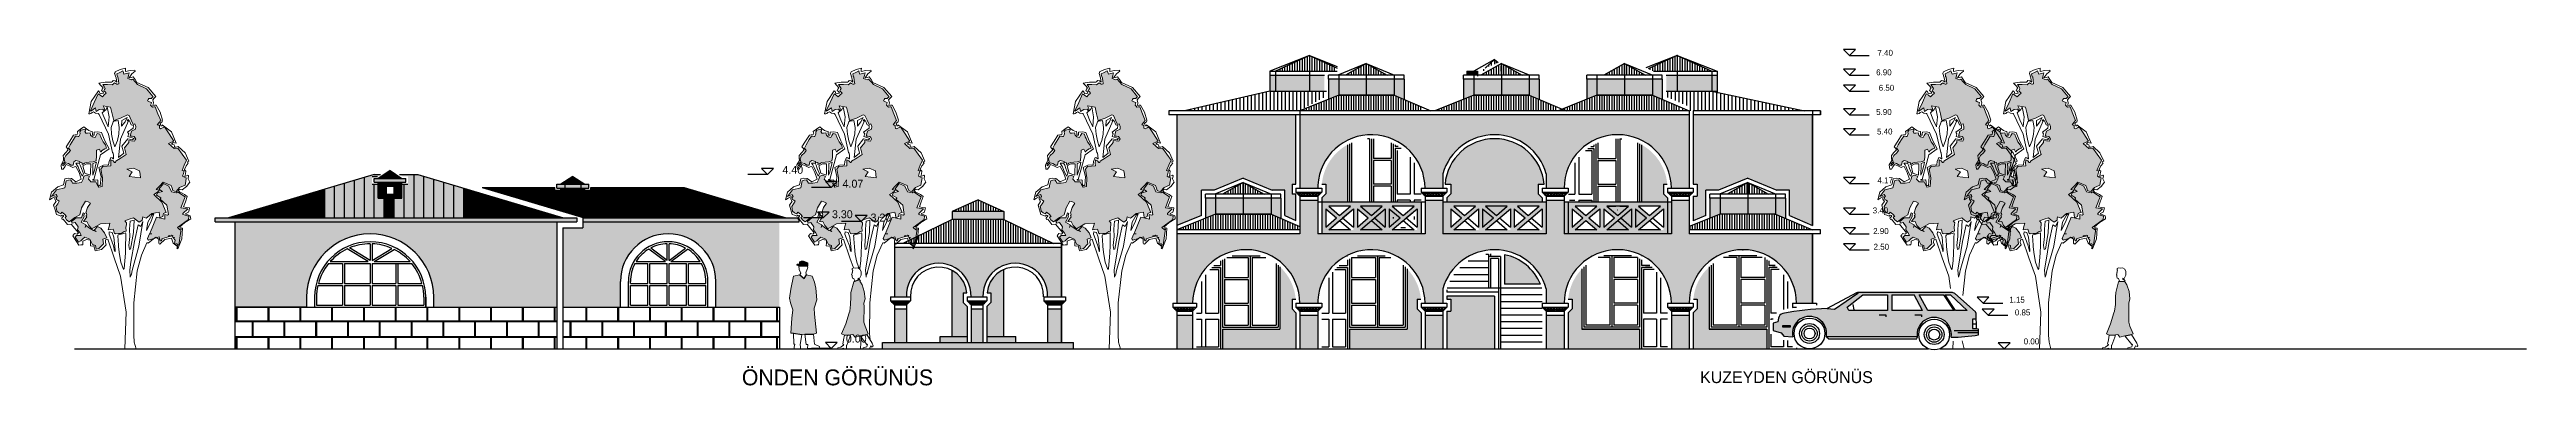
# Model space of a CAD drawing. Extents: x 9483 to 67306, y -5730 to 5191.
# Drawn here: x 21412 to 27646, y -749 to 99 of the extents above; entities that cross this region are included whole.
import ezdxf

# ---------------------------------------------------------------- set-up
doc = ezdxf.new("R2010")
doc.units = 0
doc.header["$MEASUREMENT"] = 0
doc.layers.get('0').update_dxf_attribs({"linetype": 'CONTINUOUS'})
doc.layers.get('DEFPOINTS').update_dxf_attribs({"linetype": 'CONTINUOUS'})
for name, color, linetype in [('duvar', 3, 'CONTINUOUS'), ('döşeme', 40, 'CONTINUOUS'), ('Elevation_Vehicles', 7, 'CONTINUOUS'), ('kolon', 1, 'CONTINUOUS'), ('Layer1', 4, 'CONTINUOUS'), ('yazı', 6, 'CONTINUOUS'), ('ölçü', 5, 'CONTINUOUS')]:
    doc.layers.add(name, color=color, linetype=linetype)
pattern_1 = [(90, (15884.494, -2918.5204), (-6.25, 4e-16), [])]

msp = doc.modelspace()

# ---------------------------------------------------------------- hatches: boundary and pattern name
at = {"layer": 'duvar'}
h = msp.add_hatch(color=41, dxfattribs=at)
h.dxf.hatch_style = 1
h.set_gradient(color1=(255, 223, 127), color2=(255, 247, 224), one_color=1, tint=0.94, name='CYLINDER')
h.paths.add_polyline_path([(25005.74652, 43.96328), (24978.65688, 43.96328), (24978.65688, 33.83558), (25005.74652, 33.83558)])
h = msp.add_hatch(color=256, dxfattribs=at)
h.dxf.hatch_style = 1
h.set_gradient(color1=(255, 223, 127), color2=(255, 251, 240), one_color=1, tint=0.97, name='CYLINDER')
h.paths.add_polyline_path([(23813.89398, -310.03672), (23683.41979, -310.03672), (23683.41979, -330.03672), (23813.89398, -330.03672)])
h = msp.add_hatch(dxfattribs=at)
h.set_pattern_fill('NET3', color=256, scale=50, style=0)
h.set_pattern_definition([(0, (7350.898, -2918.5204), (0, 6.25), []), (60, (7350.898, -2918.5204), (-5.4126588, 3.125), []), (120, (7350.898, -2918.5204), (-5.4126588, -3.125), [])])
h.paths.add_polyline_path([(24548.89398, -261.03672), (24558.89398, -271.03672), (24603.89398, -271.03672), (24613.89398, -261.03672)])
h.paths.add_polyline_path([(24918.65688, -271.03672), (24928.65688, -261.03672), (24863.65688, -261.03672), (24873.65688, -271.03672)])
h.paths.add_polyline_path([(25168.65688, -261.03672), (25178.65688, -271.03672), (25223.65688, -271.03672), (25233.65688, -261.03672)])
h.paths.add_polyline_path([(25483.65688, -261.03672), (25493.65688, -271.03672), (25538.65688, -271.03672), (25548.65688, -261.03672)])
h = msp.add_hatch(color=256, dxfattribs=at)
h.dxf.hatch_style = 1
h.set_gradient(color1=(255, 191, 0), color2=(255, 219, 112), one_color=1, tint=0.72, name='CYLINDER')
h.paths.add_polyline_path([(23923.67009, -524.72593), (23958.89398, -524.72593), (23958.89398, -400.03672), (23538.41979, -400.03672), (23538.41979, -525.03672), (23568.41979, -525.03672, -1.045391209), (23731.03833, -525.03672), (23761.03833, -525.03672, -1.0433934654)])
h.paths.add_polyline_path([(23761.03833, -555.03672), (23731.03833, -555.03672), (23731.03833, -640.03672), (23761.03833, -640.03672)])
h.paths.add_polyline_path([(23568.41979, -555.03672), (23538.41979, -555.03672), (23538.41979, -640.03672), (23568.41979, -640.03672)])
h.paths.add_polyline_path([(23923.65688, -640.03672), (23958.89398, -640.03672), (23958.89398, -554.72593), (23923.65688, -554.72593)])
h = msp.add_hatch(color=256, dxfattribs=at)
h.dxf.hatch_style = 1
h.set_gradient(color1=(255, 223, 127), color2=(255, 251, 240), one_color=1, tint=0.97, name='CYLINDER')
h.paths.add_polyline_path([(23721.03833, -549.17886), (23711.03833, -539.17886), (23711.03833, -515.03672), (23720.83196, -515.03672, 0.2526003705), (23683.41979, -458.48661), (23683.41979, -625.03672), (23721.03833, -625.03672)])
h.paths.add_polyline_path([(23721.03833, -625.03672), (23653.41979, -625.03672), (23653.41979, -640.03672), (23721.03833, -640.03672)])
h.paths.add_polyline_path([(23843.89398, -625.03672), (23771.03833, -625.03672), (23771.03833, -640.03672), (23843.89398, -640.03672)])
h.paths.add_polyline_path([(23813.89398, -455.95218, 0.2743962378), (23771.24471, -515.03672), (23781.03833, -515.03672), (23781.03833, -539.17886), (23771.03833, -549.17886), (23771.03833, -625.03672), (23813.89398, -625.03672)])
h.paths.add_polyline_path([(23988.89398, -640.03672), (23508.41979, -640.03672), (23508.41979, -656.03672), (23988.89398, -656.03672)])
h = msp.add_hatch(dxfattribs=at)
h.set_pattern_fill('NET3,_O', color=256, scale=30)
h.set_pattern_definition([(0, (0, 267.568), (0, 3.75), []), (60, (0, 267.568), (-3.24759526, 1.875), []), (120, (0, 267.568), (-3.24759526, -1.875), [])])
h.paths.add_polyline_path([(23568.41979, -545.03672), (23578.41979, -535.03672), (23528.41979, -535.03672), (23538.41979, -545.03672)])
h.paths.add_polyline_path([(23721.03833, -535.03672), (23731.03833, -545.03672), (23761.03833, -545.03672), (23771.03833, -535.03672)])
h.paths.add_polyline_path([(23913.89398, -534.72593), (23923.89398, -544.72593), (23958.89398, -544.72593), (23968.89398, -534.72593)])
at = {"layer": 'döşeme'}
h = msp.add_hatch(color=256, dxfattribs=at)
h.dxf.hatch_style = 1
h.set_gradient(color1=(255, 230, 153), color2=(255, 241, 199), one_color=1, tint=0.89, name='CYLINDER')
h.paths.add_polyline_path([(24497.1583, 33.96328), (24482.90759, 33.96328), (24482.90759, -6.03672), (24497.1583, -6.03672)])
h.paths.add_polyline_path([(24656.37768, 23.83558), (24630.82793, 23.83558), (24630.82793, -26.49499), (24656.37768, -16.03672)])
h.paths.add_polyline_path([(24820.82793, 23.83558), (24796.12224, 23.83558), (24796.12224, -16.03672), (24820.82793, -26.71626)])
h.paths.add_polyline_path([(24996.37768, 23.83558), (24970.82793, 23.83558), (24970.82793, -26.49499), (24996.37768, -16.03672)])
h.paths.add_polyline_path([(25160.82793, 23.83558), (25136.12224, 23.83558), (25136.12224, -16.03672), (25160.82793, -26.71626)])
h.paths.add_polyline_path([(25306.37768, 23.83558), (25280.82793, 23.83558), (25280.82793, -26.49499), (25306.37768, -16.03672)])
h.paths.add_polyline_path([(25470.82793, 23.83558), (25446.12224, 23.83558), (25446.12224, -16.03672), (25470.82793, -26.71626)])
h.paths.add_polyline_path([(25508.65688, 33.96328), (25480.82793, 33.96328), (25480.82793, -6.03672), (25508.65688, -6.03672)])
h.paths.add_polyline_path([(25608.65688, 33.96328), (25595.81444, 33.96328), (25595.81444, -6.03672), (25608.65688, -6.03672)])
h = msp.add_hatch(color=256, dxfattribs=at)
h.dxf.hatch_style = 1
h.set_gradient(color1=(255, 223, 127), color2=(255, 218, 107), one_color=1, tint=0.71, name='CYLINDER')
h.paths.add_polyline_path([(24725.82793, 23.83558), (24656.37768, 23.83558), (24656.37768, -16.03672), (24725.82793, -16.03672)])
h.paths.add_polyline_path([(24582.90759, 33.96328), (24497.1583, 33.96328), (24497.1583, -6.03672), (24582.90759, -6.03672)])
h.paths.add_polyline_path([(24620.52264, 33.96328), (24582.90759, 33.96328), (24582.90759, -6.03672), (24620.52264, -6.03672)])
h = msp.add_hatch(color=256, dxfattribs=at)
h.dxf.hatch_style = 1
h.set_gradient(color1=(255, 223, 127), color2=(255, 218, 107), one_color=1, tint=0.71, name='CYLINDER')
h.paths.add_polyline_path([(25446.12224, -16.03672), (25446.12224, 23.83558), (25375.82793, 23.83558), (25375.82793, -16.03672)])
h.paths.add_polyline_path([(25306.37768, 23.83558), (25306.37768, -16.03672), (25375.82793, -16.03672), (25375.82793, 23.83558)])
h.paths.add_polyline_path([(25065.82793, 23.83558), (25065.82793, -16.03672), (25136.12224, -16.03672), (25136.12224, 23.83558)])
h.paths.add_polyline_path([(24996.37768, 23.83558), (24996.37768, -16.03672), (25065.82793, -16.03672), (25065.82793, 23.83558)])
h.paths.add_polyline_path([(24796.12224, -16.03672), (24796.12224, 23.83558), (24725.82793, 23.83558), (24725.82793, -16.03672)])
h = msp.add_hatch(color=256, dxfattribs=at)
h.dxf.hatch_style = 1
h.set_gradient(color1=(255, 230, 153), color2=(255, 205, 56), one_color=1, tint=0.61, name='CYLINDER')
h.paths.add_polyline_path([(25595.81444, 33.96328), (25508.65688, 33.96328), (25508.65688, -6.03672), (25595.81444, -6.03672)])
h.paths.add_polyline_path([(25508.65688, 33.96328), (25480.82793, 33.96328), (25480.82793, -6.03672), (25508.65688, -6.03672)])
h = msp.add_hatch(color=256, dxfattribs=at)
h.set_gradient(color1=(255, 233, 168), color2=(255, 246, 219), one_color=1, tint=0.93, name='CYLINDER')
h.paths.add_polyline_path([(24415.82793, -225.31414), (24489.09734, -256.16442), (24520.82793, -256.16442), (24520.82793, -320.14467), (24548.65683, -332.17428), (24548.65683, -266.16442), (24538.89398, -266.16442), (24538.89398, -241.03672), (24548.65683, -241.03672), (24548.65683, -66.03672), (24248.65688, -66.03672), (24248.65688, -345.2314), (24310.82793, -319.78295), (24310.82793, -256.16442), (24342.55852, -256.16442)])
h = msp.add_hatch(color=256, dxfattribs=at)
h.set_gradient(color1=(255, 233, 168), color2=(255, 246, 219), one_color=1, tint=0.93, name='CYLINDER')
h.paths.add_polyline_path([(25548.65688, -66.03672), (25548.65688, -241.03672), (25558.65688, -241.03672), (25558.65688, -271.03672), (25548.65688, -271.03672), (25548.65688, -332.95151), (25580.82793, -319.78295), (25580.82793, -256.16442), (25612.55852, -256.16442), (25685.82793, -225.31414), (25759.09734, -256.16442), (25790.82793, -256.16442), (25790.82793, -320.14467), (25848.65688, -345.14242), (25848.65688, -66.03672)])
h = msp.add_hatch(color=256, dxfattribs=at)
h.set_gradient(color1=(255, 233, 168), color2=(255, 246, 219), one_color=1, tint=0.93, name='CYLINDER')
h.paths.add_polyline_path([(24678.65688, -141.37816, 0.2526955188), (24614.05752, -241.03672), (24623.89398, -241.03672), (24623.89398, -265.17886), (24613.89398, -275.17886), (24613.89398, -286.03672), (24678.65688, -286.03672)])
h = msp.add_hatch(color=256, dxfattribs=at)
h.set_gradient(color1=(255, 233, 168), color2=(255, 246, 219), one_color=1, tint=0.93, name='CYLINDER')
h.paths.add_polyline_path([(25168.65688, -286.03672), (25168.65688, -275.17886), (25158.65688, -265.17886), (25158.65688, -241.03672), (25173.25624, -241.03672, 0.922958207), (24924.05752, -241.03672), (24938.65688, -241.03672), (24938.65688, -265.17886), (24928.65688, -275.17886), (24928.65688, -286.03672)])
h = msp.add_hatch(color=256, dxfattribs=at)
h.set_gradient(color1=(255, 233, 168), color2=(255, 246, 219), one_color=1, tint=0.93, name='CYLINDER')
h.paths.add_polyline_path([(25418.65688, -141.37816), (25418.65688, -286.03672), (25483.65688, -286.03672), (25483.65688, -275.17886), (25473.65688, -265.17886), (25473.65688, -241.03672), (25483.25624, -241.03672, 0.2526955188)])
h = msp.add_hatch(color=256, dxfattribs=at)
h.dxf.hatch_style = 1
h.set_gradient(color1=(255, 223, 128), color2=(255, 236, 179), one_color=1, tint=0.85, name='CYLINDER')
h.paths.add_polyline_path([(24510.82793, -276.16442), (24486.12224, -276.16442), (24486.12224, -316.03672), (24510.82793, -326.71626)])
h.paths.add_polyline_path([(24320.82793, -326.49499), (24346.37768, -316.03672), (24346.37768, -276.16442), (24320.82793, -276.16442)])
h = msp.add_hatch(color=256, dxfattribs=at)
h.dxf.hatch_style = 1
h.set_gradient(color1=(255, 212, 82), color2=(255, 215, 97), one_color=1, tint=0.69, name='CYLINDER')
h.paths.add_polyline_path([(24486.12224, -276.16442), (24415.82793, -276.16442), (24415.82793, -316.03672), (24486.12224, -316.03672)])
h.paths.add_polyline_path([(24415.82793, -276.16442), (24346.37768, -276.16442), (24346.37768, -316.03672), (24415.82793, -316.03672)])
h = msp.add_hatch(color=256, dxfattribs=at)
h.dxf.hatch_style = 1
h.set_gradient(color1=(153, 114, 76), color2=(218, 199, 180), one_color=1, tint=0.78, name='CYLINDER')
h.paths.add_polyline_path([(24863.65624, -286.03672), (24613.89398, -286.03672), (24613.89398, -366.03672), (24863.65624, -366.03672)])
h.paths.add_polyline_path([(24791.3392, -296.03672), (24845.97329, -296.03672), (24818.65624, -319.45133)], flags=16)
h.paths.add_polyline_path([(24730.97329, -326.03672), (24703.65624, -349.45133), (24703.65624, -302.62211)], flags=16)
h.paths.add_polyline_path([(24853.65624, -302.62211), (24853.65624, -356.03672), (24791.3392, -356.03672)], flags=16)
h.paths.add_polyline_path([(24826.3392, -326.03672), (24853.65624, -302.62211), (24853.65624, -349.45133)], flags=0)
h.paths.add_polyline_path([(24693.65624, -302.62211), (24693.65624, -356.03672), (24631.3392, -356.03672)], flags=16)
h.paths.add_polyline_path([(24685.97329, -296.03672), (24658.65624, -319.45133), (24631.3392, -296.03672)], flags=16)
h.paths.add_polyline_path([(24650.97329, -326.03672), (24623.65624, -349.45133), (24623.65624, -302.62211)], flags=16)
h = msp.add_hatch(color=256, dxfattribs=at)
h.dxf.hatch_style = 1
h.set_gradient(color1=(153, 114, 76), color2=(218, 199, 180), one_color=1, tint=0.78, name='CYLINDER')
h.paths.add_polyline_path([(25178.41915, -286.03672), (24918.65688, -286.03672), (24918.65688, -366.03672), (25178.41915, -366.03672)])
h.paths.add_polyline_path([(25008.41915, -302.62211), (25008.41915, -356.03672), (24946.1021, -356.03672)], flags=16)
h.paths.add_polyline_path([(25000.73619, -296.03672), (24973.41915, -319.45133), (24946.1021, -296.03672)], flags=16)
h.paths.add_polyline_path([(25088.41915, -302.62211), (25088.41915, -356.03672), (25026.1021, -356.03672)], flags=16)
h.paths.add_polyline_path([(24965.73619, -326.03672), (24938.41915, -349.45133), (24938.41915, -302.62211)], flags=16)
h.paths.add_polyline_path([(25098.41915, -302.62211), (25125.73619, -326.03672), (25098.41915, -349.45133)], flags=16)
h.paths.add_polyline_path([(25106.1021, -296.03672), (25160.73619, -296.03672), (25133.41915, -319.45133)], flags=16)
h.paths.add_polyline_path([(25106.1021, -356.03672), (25168.41915, -302.62211), (25168.41915, -356.03672)], flags=16)
h = msp.add_hatch(color=256, dxfattribs=at)
h.dxf.hatch_style = 1
h.set_gradient(color1=(153, 114, 76), color2=(218, 199, 180), one_color=1, tint=0.78, name='CYLINDER')
h.paths.add_polyline_path([(25233.89462, -286.03672), (25223.65688, -286.03672), (25223.65688, -366.03672), (25233.89462, -366.03672)])
h.paths.add_polyline_path([(25493.65688, -286.03672), (25483.65688, -286.03672), (25483.65688, -366.03672), (25493.65688, -366.03672)])
h = msp.add_hatch(color=256, dxfattribs=at)
h.dxf.hatch_style = 1
h.set_gradient(color1=(153, 114, 76), color2=(218, 199, 180), one_color=1, tint=0.78, name='CYLINDER')
h.paths.add_polyline_path([(25483.65688, -286.03672), (25233.89462, -286.03672), (25233.89462, -366.03672), (25483.65688, -366.03672)])
h.paths.add_polyline_path([(25411.33984, -296.03672), (25465.97393, -296.03672), (25438.65688, -319.45133)], flags=16)
h.paths.add_polyline_path([(25473.65688, -302.62211), (25473.65688, -356.03672), (25411.33984, -356.03672)], flags=16)
h.paths.add_polyline_path([(25350.97393, -326.03672), (25323.65688, -349.45133), (25323.65688, -302.62211)], flags=16)
h.paths.add_polyline_path([(25313.65688, -302.62211), (25313.65688, -349.45133), (25286.33984, -326.03672)], flags=16)
h.paths.add_polyline_path([(25305.97393, -296.03672), (25278.65688, -319.45133), (25251.33984, -296.03672)], flags=16)
h.paths.add_polyline_path([(25305.97393, -356.03672), (25251.33984, -356.03672), (25278.65688, -332.62211)], flags=16)
h.paths.add_polyline_path([(25270.97393, -326.03672), (25243.65688, -349.45133), (25243.65688, -302.62211)], flags=16)
h = msp.add_hatch(color=256, dxfattribs=at)
h.dxf.hatch_style = 1
h.set_gradient(color1=(255, 223, 128), color2=(255, 242, 204), one_color=1, tint=0.9, name='CYLINDER')
h.paths.add_polyline_path([(25590.82793, -326.49499), (25616.37768, -316.03672), (25616.37768, -276.16442), (25590.82793, -276.16442)])
h.paths.add_polyline_path([(25756.12224, -316.03672), (25780.82793, -326.71626), (25780.82793, -276.16442), (25756.12224, -276.16442)])
h = msp.add_hatch(color=256, dxfattribs=at)
h.dxf.hatch_style = 1
h.set_gradient(color1=(255, 223, 128), color2=(255, 201, 41), one_color=1, tint=0.58, name='CYLINDER')
h.paths.add_polyline_path([(25685.82793, -276.16442), (25616.37768, -276.16442), (25616.37768, -316.03672), (25685.82793, -316.03672)])
h.paths.add_polyline_path([(25756.12224, -276.16442), (25685.82793, -276.16442), (25685.82793, -316.03672), (25756.12224, -316.03672)])
h = msp.add_hatch(color=256, dxfattribs=at)
h.set_gradient(color1=(255, 233, 168), color2=(255, 246, 219), one_color=1, tint=0.93, name='CYLINDER')
h.paths.add_polyline_path([(25073.65688, -418.56223), (25073.65688, -493.03672), (25164.07352, -493.03672, 0.2487782654)])
h.paths.add_polyline_path([(25048.65688, -523.03672), (24928.65688, -523.03672), (24928.65688, -531.03672), (24938.65688, -531.03672), (24938.65688, -561.03672), (24928.65688, -561.03672), (24928.65688, -656.03672), (25048.65688, -656.03672)])
h = msp.add_hatch(color=256, dxfattribs=at)
h.set_gradient(color1=(255, 233, 168), color2=(255, 246, 219), one_color=1, tint=0.93, name='CYLINDER')
h.paths.add_polyline_path([(24548.65688, -564.94176), (24538.89398, -555.17886), (24538.89398, -531.03672), (24548.25624, -531.03672, 0.187902786), (24508.65688, -449.38521), (24508.65688, -606.03672), (24363.65688, -606.03672), (24363.65688, -656.03672), (24548.65688, -656.03672)])
h = msp.add_hatch(color=256, dxfattribs=at)
h.set_gradient(color1=(255, 233, 168), color2=(255, 246, 219), one_color=1, tint=0.93, name='CYLINDER')
h.paths.add_polyline_path([(24863.65624, -565.17822), (24853.65688, -555.17886), (24853.65688, -531.03672), (24863.25624, -531.03672, 0.1734353492), (24828.65688, -454.28996), (24828.65688, -606.03672), (24683.65688, -606.03672), (24683.65688, -656.03672), (24863.65624, -656.03672)])
h = msp.add_hatch(color=256, dxfattribs=at)
h.set_gradient(color1=(255, 233, 168), color2=(255, 246, 219), one_color=1, tint=0.93, name='CYLINDER')
h.paths.add_polyline_path([(25413.65688, -606.03672), (25268.65688, -606.03672), (25268.65688, -454.28996, 0.1734353492), (25234.05752, -531.03672), (25243.65688, -531.03672), (25243.65688, -555.17886), (25233.65688, -565.17886), (25233.65688, -656.03672), (25413.65688, -656.03672)])
h = msp.add_hatch(color=256, dxfattribs=at)
h.set_gradient(color1=(255, 233, 168), color2=(255, 246, 219), one_color=1, tint=0.93, name='CYLINDER')
h.paths.add_polyline_path([(25588.65688, -449.38521, 0.187902786), (25549.05752, -531.03672), (25558.65688, -531.03672), (25558.65688, -555.17886), (25548.65688, -565.17886), (25548.65688, -656.03672), (25733.65688, -656.03672), (25733.65688, -606.03672), (25588.65688, -606.03672)])
at = {"layer": 'Elevation_Vehicles'}
h = msp.add_hatch(color=256, dxfattribs=at)
h.dxf.hatch_style = 1
h.set_gradient(color1=(67, 99, 122), color2=(89, 131, 161), one_color=1, tint=0.49, name='CYLINDER')
h.paths.add_polyline_path([(23320.38164, -439.01541), (23309.45409, -434.97371), (23303.31669, -435.27309), (23299.27499, -436.17125), (23299.1253, -441.2608), (23294.18545, -442.45834), (23292.53883, -443.80557), (23292.38914, -445.00311), (23297.77807, -446.94911), (23320.38164, -446.50004)])
h = msp.add_hatch(color=256, dxfattribs=at)
h.dxf.hatch_style = 1
h.set_gradient(color1=(67, 99, 122), color2=(89, 131, 161), one_color=1, tint=0.49, name='CYLINDER')
h.paths.add_polyline_path([(23343.2846, -532.12417), (23340.44044, -502.93413), (23336.69813, -487.81518), (23331.45889, -472.69623), (23316.63933, -469.10361), (23310.68135, -478.75978), (23300.17315, -469.10361), (23284.15604, -473.14531), (23277.86896, -505.77829), (23274.42603, -527.78309), (23276.82111, -539.90819), (23282.35973, -557.42222), (23279.66527, -578.97794), (23277.27019, -616.55077), (23284.45543, -616.70047), (23304.96331, -619.69432), (23313.04671, -619.09555), (23334.60243, -618.64647), (23341.93737, -616.55077), (23336.99752, -568.49946), (23335.79998, -553.82959)])
h = msp.add_hatch(color=256, dxfattribs=at)
h.dxf.hatch_style = 1
h.set_gradient(color1=(255, 127, 127), color2=(250, 0, 0), one_color=1, tint=0.49, name='CYLINDER')
h.paths.add_polyline_path([(23461.53677, -541.13367), (23464.53062, -529.90673), (23462.28523, -511.49455), (23457.04599, -494.4296), (23452.55521, -487.54374), (23451.20798, -486.19651), (23452.55521, -485.14866), (23449.41167, -480.65788), (23447.76505, -481.55604), (23438.63381, -484.99897), (23435.78965, -486.79528), (23428.6044, -514.03932), (23428.15533, -524.96688), (23428.00563, -544.5766), (23425.76025, -560.89309), (23424.11363, -565.23417), (23415.73085, -592.62791), (23405.10267, -618.52472), (23412.28792, -621.21919), (23427.85594, -621.0695), (23433.84364, -619.72226), (23439.08288, -626.30874), (23451.95644, -623.0155), (23468.57232, -619.72226), (23472.31463, -618.07564), (23464.23123, -599.06469), (23461.38707, -588.58621), (23461.98584, -549.81584)])
h.paths.add_polyline_path([(23411.1317, -645.05521), (23471.1317, -645.05521), (23471.1317, -615.05521), (23411.1317, -615.05521)], flags=9)
at = {"layer": 'kolon'}
h = msp.add_hatch(dxfattribs=at)
h.set_pattern_fill('LINE', color=256, scale=50, angle=90, style=0)
h.set_pattern_definition([(90, (16194.494, -2618.5204), (-6.25, 4e-16), [])])
h.paths.add_polyline_path([(24673.74025, 33.83558), (24725.82793, 33.83558), (24725.82793, 63.83558)])
h.paths.add_polyline_path([(24725.82793, 33.83558), (24778.54866, 33.83558), (24725.82793, 63.83558)])
h.paths.add_polyline_path([(24656.37768, -16.03672), (24558.65688, -56.03672), (24868.65688, -56.03672), (24868.65688, -47.39131), (24796.12224, -16.03672)])
h = msp.add_hatch(dxfattribs=at)
h.set_pattern_fill('LINE', color=256, scale=50, angle=90, style=0)
h.set_pattern_definition([(90, (16534.494, -2618.5204), (-6.25, 4e-16), [])])
h.paths.add_polyline_path([(25013.74025, 33.83558), (25065.82793, 33.83558), (25065.82793, 63.83558)])
h.paths.add_polyline_path([(25065.82793, 33.83558), (25118.54866, 33.83558), (25065.82793, 63.83558)])
h.paths.add_polyline_path([(24996.37768, -16.03672), (24898.65688, -56.03672), (25208.65688, -56.03672), (25208.65688, -47.39131), (25136.12224, -16.03672)])
h = msp.add_hatch(dxfattribs=at)
h.set_pattern_fill('LINE', color=256, scale=50, angle=90, style=0)
h.set_pattern_definition([(90, (16844.494, -2618.5204), (-6.25, 4e-16), [])])
h.paths.add_polyline_path([(25323.74025, 33.83558), (25375.82793, 33.83558), (25375.82793, 63.83558)])
h.paths.add_polyline_path([(25375.82793, 33.83558), (25428.54866, 33.83558), (25375.82793, 63.83558)])
h.paths.add_polyline_path([(25306.37768, -16.03672), (25208.65688, -56.03672), (25518.65688, -56.03672), (25518.65688, -47.39131), (25446.12224, -16.03672)])
h = msp.add_hatch(dxfattribs=at)
h.set_pattern_fill('LINE', color=256, scale=50, angle=90, style=0)
h.set_pattern_definition(pattern_1)
h.paths.add_polyline_path([(24363.74025, -266.16442), (24415.82793, -266.16442), (24415.82793, -236.16442)])
h.paths.add_polyline_path([(24415.82793, -266.16442), (24468.54866, -266.16442), (24415.82793, -236.16442)])
h.paths.add_polyline_path([(24346.37768, -316.03672), (24248.65688, -356.03672), (24558.65688, -356.03672), (24558.65688, -347.39131), (24486.12224, -316.03672)])
h = msp.add_hatch(dxfattribs=at)
h.set_pattern_fill('LINE', color=256, scale=50, angle=90, style=0)
h.set_pattern_definition(pattern_1)
h.paths.add_polyline_path([(25848.65688, -356.03672), (25756.12224, -316.03672), (25616.37768, -316.03672), (25538.65688, -347.85013), (25538.65688, -356.03672)])
h.paths.add_polyline_path([(25633.74025, -266.16442), (25685.82793, -266.16442), (25685.82793, -236.16442)])
h.paths.add_polyline_path([(25685.82793, -266.16442), (25738.54866, -266.16442), (25685.82793, -236.16442)])
h = msp.add_hatch(dxfattribs=at)
h.set_pattern_fill('LINE,_O', color=256, scale=50, angle=90)
h.set_pattern_definition([(90, (0, 267.568), (-6.25, 4e-16), [])])
h.paths.add_polyline_path([(23683.41979, -310.03672), (23813.89398, -310.03672), (23748.65688, -280.03672)])
h.paths.add_polyline_path([(23938.17969, -390.03672), (23813.89398, -330.03672), (23683.41979, -330.03672), (23559.13407, -390.03672)])
at = {"layer": 'Layer1'}
h = msp.add_hatch(color=35, dxfattribs=at)
h.dxf.hatch_style = 1
h.set_gradient(color1=(255, 0, 0), color2=(255, 209, 209), one_color=1, tint=0.91, name='CYLINDER')
h.paths.add_polyline_path([(22104.15191, -326.03672), (22129.15191, -326.03672), (22129.15191, -245.88821), (22104.15191, -253.38821)])
h = msp.add_hatch(color=35, dxfattribs=at)
h.dxf.hatch_style = 1
h.set_gradient(color1=(255, 0, 0), color2=(255, 209, 209), one_color=1, tint=0.91, name='CYLINDER')
h.paths.add_polyline_path([(22154.15191, -238.38821), (22129.15191, -245.88821), (22129.15191, -326.03672), (22154.15191, -326.03672)])
h = msp.add_hatch(color=35, dxfattribs=at)
h.dxf.hatch_style = 1
h.set_gradient(color1=(255, 0, 0), color2=(255, 209, 209), one_color=1, tint=0.91, name='CYLINDER')
h.paths.add_polyline_path([(22179.15191, -230.88821), (22154.15191, -238.38821), (22154.15191, -326.03672), (22179.15191, -326.03672)])
h = msp.add_hatch(color=35, dxfattribs=at)
h.dxf.hatch_style = 1
h.set_gradient(color1=(255, 0, 0), color2=(255, 209, 209), one_color=1, tint=0.91, name='CYLINDER')
h.paths.add_polyline_path([(22204.15191, -223.38821), (22179.15191, -230.88821), (22179.15191, -326.03672), (22204.15191, -326.03672)])
h = msp.add_hatch(color=3, dxfattribs=at)
h.dxf.hatch_style = 1
h.set_gradient(color1=(255, 0, 0), color2=(255, 209, 209), one_color=1, tint=0.91, name='CYLINDER')
h.paths.add_polyline_path([(22229.15191, -241.03672), (22223.65688, -241.03672), (22223.65688, -221.03672), (22237.143, -221.03672), (22244.643, -216.03672), (22228.65688, -216.03672), (22204.15191, -223.38821), (22204.15191, -326.03672), (22229.15191, -326.03672)])
h = msp.add_hatch(color=6, dxfattribs=at)
h.dxf.hatch_style = 1
h.set_gradient(color1=(255, 0, 0), color2=(255, 219, 219), one_color=1, tint=0.93, name='CYLINDER')
h.paths.add_polyline_path([(22308.65688, -226.03672), (22228.65688, -226.03672), (22228.65688, -236.03672), (22308.65688, -236.03672)])
h = msp.add_hatch(color=3, dxfattribs=at)
h.dxf.hatch_style = 1
h.set_gradient(color1=(255, 0, 0), color2=(255, 209, 209), one_color=1, tint=0.91, name='CYLINDER')
h.paths.add_polyline_path([(22254.15191, -276.03672), (22238.65688, -276.03672), (22238.65688, -241.03672), (22229.15191, -241.03672), (22229.15191, -326.03672), (22254.15191, -326.03672)])
h = msp.add_hatch(color=6, dxfattribs=at)
h.dxf.hatch_style = 1
h.set_gradient(color1=(255, 0, 0), color2=(255, 219, 219), one_color=1, tint=0.93, name='CYLINDER')
h.paths.add_polyline_path([(22268.65688, -206.03672), (22238.65688, -226.03672), (22248.65688, -226.03672)])
h = msp.add_hatch(color=3, dxfattribs=at)
h.dxf.hatch_style = 1
h.set_gradient(color1=(255, 191, 0), color2=(255, 240, 194), one_color=1, tint=0.88, name='INVSPHERICAL')
h.paths.add_polyline_path([(22248.65688, -236.03672), (22238.65688, -236.03672), (22238.65688, -276.03672), (22248.65688, -276.03672)])
h.paths.add_polyline_path([(22298.65688, -236.03672), (22288.65688, -236.03672), (22288.65688, -276.03672), (22298.65688, -276.03672)])
h = msp.add_hatch(color=6, dxfattribs=at)
h.dxf.hatch_style = 1
h.set_gradient(color1=(255, 0, 0), color2=(255, 219, 219), one_color=1, tint=0.93, name='CYLINDER')
h.paths.add_polyline_path([(22248.65688, -226.03672), (22288.65688, -226.03672), (22268.65688, -206.03672)])
h = msp.add_hatch(color=3, dxfattribs=at)
h.dxf.hatch_style = 1
h.set_gradient(color1=(255, 191, 0), color2=(255, 240, 194), one_color=1, tint=0.88, name='CYLINDER')
h.paths.add_polyline_path([(22288.65688, -236.03672), (22248.65688, -236.03672), (22248.65688, -276.03672), (22288.65688, -276.03672)])
h.paths.add_polyline_path([(22258.65688, -246.03672), (22278.65688, -246.03672), (22278.65688, -266.03672), (22258.65688, -266.03672)], flags=16)
h = msp.add_hatch(color=6, dxfattribs=at)
h.dxf.hatch_style = 1
h.set_gradient(color1=(255, 0, 0), color2=(255, 219, 219), one_color=1, tint=0.93, name='CYLINDER')
h.paths.add_polyline_path([(22268.65688, -206.03672), (22288.65688, -226.03672), (22298.65688, -226.03672)])
h = msp.add_hatch(color=3, dxfattribs=at)
h.dxf.hatch_style = 1
h.set_gradient(color1=(255, 0, 0), color2=(255, 209, 209), one_color=1, tint=0.91, name='CYLINDER')
h.paths.add_polyline_path([(22279.15191, -276.03672), (22279.15191, -326.03672), (22304.15191, -326.03672), (22304.15191, -241.03672), (22298.65688, -241.03672), (22298.65688, -276.03672)])
h = msp.add_hatch(color=3, dxfattribs=at)
h.dxf.hatch_style = 1
h.set_gradient(color1=(255, 0, 0), color2=(255, 209, 209), one_color=1, tint=0.91, name='CYLINDER')
h.paths.add_polyline_path([(22329.15191, -216.03672), (22292.67076, -216.03672), (22300.17076, -221.03672), (22313.65688, -221.03672), (22313.65688, -241.03672), (22304.15191, -241.03672), (22304.15191, -326.03672), (22329.15191, -326.03672)])
h = msp.add_hatch(color=35, dxfattribs=at)
h.dxf.hatch_style = 1
h.set_gradient(color1=(255, 0, 0), color2=(255, 209, 209), one_color=1, tint=0.91, name='CYLINDER')
h.paths.add_polyline_path([(22354.15191, -220.68523), (22338.65688, -216.03672), (22329.15191, -216.03672), (22329.15191, -326.03672), (22354.15191, -326.03672)])
h = msp.add_hatch(color=35, dxfattribs=at)
h.dxf.hatch_style = 1
h.set_gradient(color1=(255, 0, 0), color2=(255, 209, 209), one_color=1, tint=0.91, name='CYLINDER')
h.paths.add_polyline_path([(22379.15191, -228.18523), (22354.15191, -220.68523), (22354.15191, -326.03672), (22379.15191, -326.03672)])
h = msp.add_hatch(color=35, dxfattribs=at)
h.dxf.hatch_style = 1
h.set_gradient(color1=(255, 0, 0), color2=(255, 209, 209), one_color=1, tint=0.91, name='CYLINDER')
h.paths.add_polyline_path([(22404.15191, -235.68523), (22379.15191, -228.18523), (22379.15191, -326.03672), (22404.15191, -326.03672)])
h = msp.add_hatch(color=35, dxfattribs=at)
h.dxf.hatch_style = 1
h.set_gradient(color1=(255, 0, 0), color2=(255, 209, 209), one_color=1, tint=0.91, name='CYLINDER')
h.paths.add_polyline_path([(22429.15191, -243.18523), (22404.15191, -235.68523), (22404.15191, -326.03672), (22429.15191, -326.03672)])
h = msp.add_hatch(color=35, dxfattribs=at)
h.dxf.hatch_style = 1
h.set_gradient(color1=(255, 0, 0), color2=(255, 209, 209), one_color=1, tint=0.91, name='CYLINDER')
h.paths.add_polyline_path([(22454.15191, -250.68523), (22429.15191, -243.18523), (22429.15191, -326.03672), (22454.15191, -326.03672)])
h = msp.add_hatch(color=35, dxfattribs=at)
h.dxf.hatch_style = 1
h.set_gradient(color1=(255, 0, 0), color2=(255, 209, 209), one_color=1, tint=0.91, name='CYLINDER')
h.paths.add_polyline_path([(22529.15191, -249.03672), (22504.15191, -249.03672), (22504.15191, -250.02477), (22529.15191, -257.52477)])
h = msp.add_hatch(color=35, dxfattribs=at)
h.dxf.hatch_style = 1
h.set_gradient(color1=(255, 0, 0), color2=(255, 209, 209), one_color=1, tint=0.91, name='CYLINDER')
h.paths.add_polyline_path([(22529.15191, -249.03672), (22529.15191, -257.52477), (22554.15191, -265.02477), (22554.15191, -249.03672)])
h = msp.add_hatch(color=35, dxfattribs=at)
h.dxf.hatch_style = 1
h.set_gradient(color1=(255, 0, 0), color2=(255, 209, 209), one_color=1, tint=0.91, name='CYLINDER')
h.paths.add_polyline_path([(22579.15191, -249.03672), (22554.15191, -249.03672), (22554.15191, -265.02477), (22579.15191, -272.52477)])
h = msp.add_hatch(color=35, dxfattribs=at)
h.dxf.hatch_style = 1
h.set_gradient(color1=(255, 0, 0), color2=(255, 209, 209), one_color=1, tint=0.91, name='CYLINDER')
h.paths.add_polyline_path([(22604.15191, -249.03672), (22579.15191, -249.03672), (22579.15191, -272.52477), (22604.15191, -280.02477)])
h = msp.add_hatch(color=35, dxfattribs=at)
h.dxf.hatch_style = 1
h.set_gradient(color1=(255, 0, 0), color2=(255, 209, 209), one_color=1, tint=0.91, name='CYLINDER')
h.paths.add_polyline_path([(22629.15191, -249.03672), (22604.15191, -249.03672), (22604.15191, -280.02477), (22629.15191, -287.52477)])
h = msp.add_hatch(color=35, dxfattribs=at)
h.dxf.hatch_style = 1
h.set_gradient(color1=(255, 0, 0), color2=(255, 209, 209), one_color=1, tint=0.91, name='CYLINDER')
h.paths.add_polyline_path([(22654.15191, -249.03672), (22629.15191, -249.03672), (22629.15191, -287.52477), (22654.15191, -295.02477)])
h = msp.add_hatch(color=35, dxfattribs=at)
h.dxf.hatch_style = 1
h.set_gradient(color1=(255, 0, 0), color2=(255, 209, 209), one_color=1, tint=0.91, name='CYLINDER')
h.paths.add_polyline_path([(22679.15191, -249.03672), (22654.15191, -249.03672), (22654.15191, -295.02477), (22679.15191, -302.52477)])
h = msp.add_hatch(color=6, dxfattribs=at)
h.dxf.hatch_style = 1
h.set_gradient(color1=(255, 0, 0), color2=(255, 219, 219), one_color=1, tint=0.93, name='CYLINDER')
h.paths.add_polyline_path([(22698.65688, -256.03672), (22683.65688, -256.03672), (22683.65688, -249.03672), (22679.15191, -249.03672), (22679.15191, -302.52477), (22704.15191, -310.02477), (22704.15191, -291.03672), (22698.65688, -291.03672)])
h = msp.add_hatch(color=6, dxfattribs=at)
h.dxf.hatch_style = 1
h.set_gradient(color1=(255, 0, 0), color2=(255, 219, 219), one_color=1, tint=0.93, name='CYLINDER')
h.paths.add_polyline_path([(22708.65688, -241.03672), (22688.65688, -241.03672), (22688.65688, -251.03672), (22708.65688, -251.03672)])
h.paths.add_polyline_path([(22748.65688, -241.03672), (22708.65688, -241.03672), (22708.65688, -251.03672), (22748.65688, -251.03672)])
h.paths.add_polyline_path([(22768.65688, -241.03672), (22748.65688, -241.03672), (22748.65688, -251.03672), (22768.65688, -251.03672)])
h = msp.add_hatch(color=6, dxfattribs=at)
h.dxf.hatch_style = 1
h.set_gradient(color1=(255, 0, 0), color2=(255, 219, 219), one_color=1, tint=0.93, name='CYLINDER')
h.paths.add_polyline_path([(22728.65688, -221.03672), (22698.65688, -241.03672), (22708.65688, -241.03672)])
h = msp.add_hatch(color=6, dxfattribs=at)
h.dxf.hatch_style = 1
h.set_gradient(color1=(255, 0, 0), color2=(255, 219, 219), one_color=1, tint=0.93, name='CYLINDER')
h.paths.add_polyline_path([(22728.65688, -221.03672), (22708.65688, -241.03672), (22748.65688, -241.03672)])
h = msp.add_hatch(color=6, dxfattribs=at)
h.dxf.hatch_style = 1
h.set_gradient(color1=(255, 0, 0), color2=(255, 219, 219), one_color=1, tint=0.93, name='CYLINDER')
h.paths.add_polyline_path([(22728.65688, -221.03672), (22748.65688, -241.03672), (22758.65688, -241.03672)])
h = msp.add_hatch(color=6, dxfattribs=at)
h.dxf.hatch_style = 1
h.set_gradient(color1=(255, 0, 0), color2=(255, 219, 219), one_color=1, tint=0.93, name='CYLINDER')
h.paths.add_polyline_path([(22779.15191, -249.03672), (22773.65688, -249.03672), (22773.65688, -256.03672), (22758.65688, -256.03672), (22758.65688, -291.03672), (22754.15191, -291.03672), (22754.15191, -325.02477), (22757.52508, -326.03672), (22779.15191, -326.03672)])
h = msp.add_hatch(color=35, dxfattribs=at)
h.dxf.hatch_style = 1
h.set_gradient(color1=(255, 0, 0), color2=(255, 209, 209), one_color=1, tint=0.91, name='CYLINDER')
h.paths.add_polyline_path([(22804.15191, -249.03672), (22779.15191, -249.03672), (22779.15191, -326.03672), (22804.15191, -326.03672)])
h = msp.add_hatch(color=35, dxfattribs=at)
h.dxf.hatch_style = 1
h.set_gradient(color1=(255, 0, 0), color2=(255, 209, 209), one_color=1, tint=0.91, name='CYLINDER')
h.paths.add_polyline_path([(22829.15191, -249.03672), (22804.15191, -249.03672), (22804.15191, -326.03672), (22829.15191, -326.03672)])
h = msp.add_hatch(color=35, dxfattribs=at)
h.dxf.hatch_style = 1
h.set_gradient(color1=(255, 0, 0), color2=(255, 209, 209), one_color=1, tint=0.91, name='CYLINDER')
h.paths.add_polyline_path([(22854.15191, -249.03672), (22829.15191, -249.03672), (22829.15191, -326.03672), (22854.15191, -326.03672)])
h = msp.add_hatch(color=35, dxfattribs=at)
h.dxf.hatch_style = 1
h.set_gradient(color1=(255, 0, 0), color2=(255, 209, 209), one_color=1, tint=0.91, name='CYLINDER')
h.paths.add_polyline_path([(22879.15191, -249.03672), (22854.15191, -249.03672), (22854.15191, -326.03672), (22879.15191, -326.03672)])
h = msp.add_hatch(color=35, dxfattribs=at)
h.dxf.hatch_style = 1
h.set_gradient(color1=(255, 0, 0), color2=(255, 209, 209), one_color=1, tint=0.91, name='CYLINDER')
h.paths.add_polyline_path([(22879.15191, -326.03672), (22904.15191, -326.03672), (22904.15191, -249.03672), (22879.15191, -249.03672)])
h = msp.add_hatch(color=35, dxfattribs=at)
h.dxf.hatch_style = 1
h.set_gradient(color1=(255, 0, 0), color2=(255, 209, 209), one_color=1, tint=0.91, name='CYLINDER')
h.paths.add_polyline_path([(22904.15191, -326.03672), (22929.15191, -326.03672), (22929.15191, -249.03672), (22904.15191, -249.03672)])
h = msp.add_hatch(color=35, dxfattribs=at)
h.dxf.hatch_style = 1
h.set_gradient(color1=(255, 0, 0), color2=(255, 209, 209), one_color=1, tint=0.91, name='CYLINDER')
h.paths.add_polyline_path([(22929.15191, -326.03672), (22954.15191, -326.03672), (22954.15191, -249.03672), (22929.15191, -249.03672)])
h = msp.add_hatch(color=35, dxfattribs=at)
h.dxf.hatch_style = 1
h.set_gradient(color1=(255, 0, 0), color2=(255, 209, 209), one_color=1, tint=0.91, name='CYLINDER')
h.paths.add_polyline_path([(22979.15191, -249.03672), (22954.15191, -249.03672), (22954.15191, -326.03672), (22979.15191, -326.03672)])
h = msp.add_hatch(color=35, dxfattribs=at)
h.dxf.hatch_style = 1
h.set_gradient(color1=(255, 0, 0), color2=(255, 209, 209), one_color=1, tint=0.91, name='CYLINDER')
h.paths.add_polyline_path([(22979.15191, -326.03672), (23004.15191, -326.03672), (23004.15191, -249.03672), (22979.15191, -249.03672)])
h = msp.add_hatch(color=35, dxfattribs=at)
h.dxf.hatch_style = 1
h.set_gradient(color1=(255, 0, 0), color2=(255, 209, 209), one_color=1, tint=0.91, name='CYLINDER')
h.paths.add_polyline_path([(23029.15191, -255.18523), (23008.65688, -249.03672), (23004.15191, -249.03672), (23004.15191, -326.03672), (23029.15191, -326.03672)])
h = msp.add_hatch(color=35, dxfattribs=at)
h.dxf.hatch_style = 1
h.set_gradient(color1=(255, 0, 0), color2=(255, 209, 209), one_color=1, tint=0.91, name='CYLINDER')
h.paths.add_polyline_path([(21929.15191, -305.88821), (21904.15191, -313.38821), (21904.15191, -326.03672), (21929.15191, -326.03672)])
h = msp.add_hatch(color=35, dxfattribs=at)
h.dxf.hatch_style = 1
h.set_gradient(color1=(255, 0, 0), color2=(255, 209, 209), one_color=1, tint=0.91, name='CYLINDER')
h.paths.add_polyline_path([(21929.15191, -326.03672), (21954.15191, -326.03672), (21954.15191, -298.38821), (21929.15191, -305.88821)])
h = msp.add_hatch(color=35, dxfattribs=at)
h.dxf.hatch_style = 1
h.set_gradient(color1=(255, 0, 0), color2=(255, 209, 209), one_color=1, tint=0.91, name='CYLINDER')
h.paths.add_polyline_path([(21979.15191, -290.88821), (21954.15191, -298.38821), (21954.15191, -326.03672), (21979.15191, -326.03672)])
h = msp.add_hatch(color=35, dxfattribs=at)
h.dxf.hatch_style = 1
h.set_gradient(color1=(255, 0, 0), color2=(255, 209, 209), one_color=1, tint=0.91, name='CYLINDER')
h.paths.add_polyline_path([(21979.15191, -326.03672), (22004.15191, -326.03672), (22004.15191, -283.38821), (21979.15191, -290.88821)])
h = msp.add_hatch(color=35, dxfattribs=at)
h.dxf.hatch_style = 1
h.set_gradient(color1=(255, 0, 0), color2=(255, 209, 209), one_color=1, tint=0.91, name='CYLINDER')
h.paths.add_polyline_path([(22029.15191, -275.88821), (22004.15191, -283.38821), (22004.15191, -326.03672), (22029.15191, -326.03672)])
h = msp.add_hatch(color=35, dxfattribs=at)
h.dxf.hatch_style = 1
h.set_gradient(color1=(255, 0, 0), color2=(255, 209, 209), one_color=1, tint=0.91, name='CYLINDER')
h.paths.add_polyline_path([(22054.15191, -268.38821), (22029.15191, -275.88821), (22029.15191, -326.03672), (22054.15191, -326.03672)])
h = msp.add_hatch(color=35, dxfattribs=at)
h.dxf.hatch_style = 1
h.set_gradient(color1=(255, 0, 0), color2=(255, 209, 209), one_color=1, tint=0.91, name='CYLINDER')
h.paths.add_polyline_path([(22054.15191, -326.03672), (22079.15191, -326.03672), (22079.15191, -260.88821), (22054.15191, -268.38821)])
h = msp.add_hatch(color=35, dxfattribs=at)
h.dxf.hatch_style = 1
h.set_gradient(color1=(255, 0, 0), color2=(255, 209, 209), one_color=1, tint=0.91, name='CYLINDER')
h.paths.add_polyline_path([(22104.15191, -253.38821), (22079.15191, -260.88821), (22079.15191, -326.03672), (22104.15191, -326.03672)])
h = msp.add_hatch(color=3, dxfattribs=at)
h.dxf.hatch_style = 1
h.set_gradient(color1=(255, 0, 0), color2=(255, 209, 209), one_color=1, tint=0.91, name='CYLINDER')
h.paths.add_polyline_path([(22279.15191, -276.03672), (22254.15191, -276.03672), (22254.15191, -326.03672), (22279.15191, -326.03672)])
h = msp.add_hatch(color=35, dxfattribs=at)
h.dxf.hatch_style = 1
h.set_gradient(color1=(255, 0, 0), color2=(255, 209, 209), one_color=1, tint=0.91, name='CYLINDER')
h.paths.add_polyline_path([(22479.15191, -258.18523), (22454.15191, -250.68523), (22454.15191, -326.03672), (22479.15191, -326.03672)])
h = msp.add_hatch(color=35, dxfattribs=at)
h.dxf.hatch_style = 1
h.set_gradient(color1=(255, 0, 0), color2=(255, 209, 209), one_color=1, tint=0.91, name='CYLINDER')
h.paths.add_polyline_path([(22504.15191, -265.68523), (22479.15191, -258.18523), (22479.15191, -326.03672), (22504.15191, -326.03672)])
h = msp.add_hatch(color=35, dxfattribs=at)
h.dxf.hatch_style = 1
h.set_gradient(color1=(255, 0, 0), color2=(255, 209, 209), one_color=1, tint=0.91, name='CYLINDER')
h.paths.add_polyline_path([(22529.15191, -273.18523), (22504.15191, -265.68523), (22504.15191, -326.03672), (22529.15191, -326.03672)])
h = msp.add_hatch(color=35, dxfattribs=at)
h.dxf.hatch_style = 1
h.set_gradient(color1=(255, 0, 0), color2=(255, 209, 209), one_color=1, tint=0.91, name='CYLINDER')
h.paths.add_polyline_path([(22529.15191, -326.03672), (22554.15191, -326.03672), (22554.15191, -280.68523), (22529.15191, -273.18523)])
h = msp.add_hatch(color=35, dxfattribs=at)
h.dxf.hatch_style = 1
h.set_gradient(color1=(255, 0, 0), color2=(255, 209, 209), one_color=1, tint=0.91, name='CYLINDER')
h.paths.add_polyline_path([(22579.15191, -288.18523), (22554.15191, -280.68523), (22554.15191, -326.03672), (22579.15191, -326.03672)])
h = msp.add_hatch(color=35, dxfattribs=at)
h.dxf.hatch_style = 1
h.set_gradient(color1=(255, 0, 0), color2=(255, 209, 209), one_color=1, tint=0.91, name='CYLINDER')
h.paths.add_polyline_path([(22604.15191, -295.68523), (22579.15191, -288.18523), (22579.15191, -326.03672), (22604.15191, -326.03672)])
h = msp.add_hatch(color=35, dxfattribs=at)
h.dxf.hatch_style = 1
h.set_gradient(color1=(255, 0, 0), color2=(255, 209, 209), one_color=1, tint=0.91, name='CYLINDER')
h.paths.add_polyline_path([(22629.15191, -326.03672), (22629.15191, -303.18523), (22604.15191, -295.68523), (22604.15191, -326.03672)])
h = msp.add_hatch(color=35, dxfattribs=at)
h.dxf.hatch_style = 1
h.set_gradient(color1=(255, 0, 0), color2=(255, 209, 209), one_color=1, tint=0.91, name='CYLINDER')
h.paths.add_polyline_path([(22629.15191, -303.18523), (22629.15191, -326.03672), (22654.15191, -326.03672), (22654.15191, -310.68523)])
h = msp.add_hatch(color=35, dxfattribs=at)
h.dxf.hatch_style = 1
h.set_gradient(color1=(255, 0, 0), color2=(255, 209, 209), one_color=1, tint=0.91, name='CYLINDER')
h.paths.add_polyline_path([(22679.15191, -318.18523), (22654.15191, -310.68523), (22654.15191, -326.03672), (22679.15191, -326.03672)])
h = msp.add_hatch(color=6, dxfattribs=at)
h.dxf.hatch_style = 1
h.set_gradient(color1=(255, 223, 127), color2=(255, 246, 219), one_color=1, tint=0.93, name='CYLINDER')
h.paths.add_polyline_path([(22708.65688, -251.03672), (22698.65688, -251.03672), (22698.65688, -291.03672), (22708.65688, -291.03672)])
h.paths.add_polyline_path([(22758.65688, -251.03672), (22748.65688, -251.03672), (22748.65688, -291.03672), (22758.65688, -291.03672)])
h = msp.add_hatch(color=6, dxfattribs=at)
h.dxf.hatch_style = 1
h.set_gradient(color1=(255, 0, 0), color2=(255, 219, 219), one_color=1, tint=0.93, name='CYLINDER')
h.paths.add_polyline_path([(22729.15191, -291.03672), (22704.15191, -291.03672), (22704.15191, -310.02477), (22729.15191, -317.52477)])
h = msp.add_hatch(color=6, dxfattribs=at)
h.dxf.hatch_style = 1
h.set_gradient(color1=(255, 223, 127), color2=(255, 231, 158), one_color=1, tint=0.81, name='CYLINDER')
h.paths.add_polyline_path([(22748.65688, -251.03672), (22708.65688, -251.03672), (22708.65688, -291.03672), (22748.65688, -291.03672)])
h = msp.add_hatch(color=6, dxfattribs=at)
h.dxf.hatch_style = 1
h.set_gradient(color1=(255, 0, 0), color2=(255, 219, 219), one_color=1, tint=0.93, name='CYLINDER')
h.paths.add_polyline_path([(22729.15191, -291.03672), (22729.15191, -317.52477), (22754.15191, -325.02477), (22754.15191, -291.03672)])
h = msp.add_hatch(color=35, dxfattribs=at)
h.dxf.hatch_style = 1
h.set_gradient(color1=(255, 0, 0), color2=(255, 209, 209), one_color=1, tint=0.91, name='CYLINDER')
h.paths.add_polyline_path([(23054.15191, -262.68523), (23029.15191, -255.18523), (23029.15191, -326.03672), (23054.15191, -326.03672)])
h = msp.add_hatch(color=35, dxfattribs=at)
h.dxf.hatch_style = 1
h.set_gradient(color1=(255, 0, 0), color2=(255, 209, 209), one_color=1, tint=0.91, name='CYLINDER')
h.paths.add_polyline_path([(23079.15191, -270.18523), (23054.15191, -262.68523), (23054.15191, -326.03672), (23079.15191, -326.03672)])
h = msp.add_hatch(color=35, dxfattribs=at)
h.dxf.hatch_style = 1
h.set_gradient(color1=(255, 0, 0), color2=(255, 209, 209), one_color=1, tint=0.91, name='CYLINDER')
h.paths.add_polyline_path([(23079.15191, -326.03672), (23104.15191, -326.03672), (23104.15191, -277.68523), (23079.15191, -270.18523)])
h = msp.add_hatch(color=35, dxfattribs=at)
h.dxf.hatch_style = 1
h.set_gradient(color1=(255, 0, 0), color2=(255, 209, 209), one_color=1, tint=0.91, name='CYLINDER')
h.paths.add_polyline_path([(23104.15191, -326.03672), (23129.15191, -326.03672), (23129.15191, -285.18523), (23104.15191, -277.68523)])
h = msp.add_hatch(color=35, dxfattribs=at)
h.dxf.hatch_style = 1
h.set_gradient(color1=(255, 0, 0), color2=(255, 209, 209), one_color=1, tint=0.91, name='CYLINDER')
h.paths.add_polyline_path([(23129.15191, -326.03672), (23154.15191, -326.03672), (23154.15191, -292.68523), (23129.15191, -285.18523)])
h = msp.add_hatch(color=35, dxfattribs=at)
h.dxf.hatch_style = 1
h.set_gradient(color1=(255, 0, 0), color2=(255, 209, 209), one_color=1, tint=0.91, name='CYLINDER')
h.paths.add_polyline_path([(23179.15191, -300.18523), (23154.15191, -292.68523), (23154.15191, -326.03672), (23179.15191, -326.03672)])
h = msp.add_hatch(color=35, dxfattribs=at)
h.dxf.hatch_style = 1
h.set_gradient(color1=(255, 0, 0), color2=(255, 209, 209), one_color=1, tint=0.91, name='CYLINDER')
h.paths.add_polyline_path([(23204.15191, -326.03672), (23204.15191, -307.68523), (23179.15191, -300.18523), (23179.15191, -326.03672)])
h = msp.add_hatch(color=35, dxfattribs=at)
h.dxf.hatch_style = 1
h.set_gradient(color1=(255, 0, 0), color2=(255, 209, 209), one_color=1, tint=0.91, name='CYLINDER')
h.paths.add_polyline_path([(23229.15191, -326.03672), (23229.15191, -315.18523), (23204.15191, -307.68523), (23204.15191, -326.03672)])
h = msp.add_hatch(color=35, dxfattribs=at)
h.dxf.hatch_style = 1
h.set_gradient(color1=(255, 0, 0), color2=(255, 209, 209), one_color=1, tint=0.91, name='CYLINDER')
h.paths.add_polyline_path([(21879.15191, -320.88821), (21861.99022, -326.03672), (21879.15191, -326.03672)])
h = msp.add_hatch(color=35, dxfattribs=at)
h.dxf.hatch_style = 1
h.set_gradient(color1=(255, 191, 0), color2=(255, 210, 77), one_color=1, tint=0.65, name='CYLINDER')
h.paths.add_polyline_path([(22378.65688, -526.03672), (22378.65688, -551.03672), (22688.65688, -551.03672), (22688.65688, -336.03672), (21878.65688, -336.03672), (21878.65688, -551.03672), (22058.65688, -551.03672), (22058.65688, -526.03672, -1)])
h = msp.add_hatch(color=35, dxfattribs=at)
h.dxf.hatch_style = 1
h.set_gradient(color1=(255, 0, 0), color2=(255, 209, 209), one_color=1, tint=0.91, name='CYLINDER')
h.paths.add_polyline_path([(21904.15191, -313.38821), (21879.15191, -320.88821), (21879.15191, -326.03672), (21904.15191, -326.03672)])
h = msp.add_hatch(color=35, dxfattribs=at)
h.dxf.hatch_style = 1
h.set_gradient(color1=(255, 0, 0), color2=(255, 209, 209), one_color=1, tint=0.91, name='CYLINDER')
h.paths.add_polyline_path([(22679.15191, -318.18523), (22679.15191, -326.03672), (22704.15191, -326.03672), (22704.15191, -325.68523)])
h = msp.add_hatch(color=35, dxfattribs=at)
h.dxf.hatch_style = 1
h.set_gradient(color1=(255, 223, 127), color2=(255, 210, 77), one_color=1, tint=0.65, name='CYLINDER')
h.paths.add_polyline_path([(23088.65688, -486.03672), (23088.65688, -551.03672), (23248.65688, -551.03672), (23248.65688, -336.03672), (22753.65688, -336.03672), (22753.65688, -351.03672), (22703.65688, -351.03672), (22703.65688, -551.03672), (22848.65688, -551.03672), (22848.65688, -486.03672, -1)])
h = msp.add_hatch(color=35, dxfattribs=at)
h.dxf.hatch_style = 1
h.set_gradient(color1=(255, 0, 0), color2=(255, 209, 209), one_color=1, tint=0.91, name='CYLINDER')
h.paths.add_polyline_path([(23229.15191, -315.18523), (23229.15191, -326.03672), (23254.15191, -326.03672), (23254.15191, -322.68523)])
h = msp.add_hatch(color=35, dxfattribs=at)
h.dxf.hatch_style = 1
h.set_gradient(color1=(255, 0, 0), color2=(255, 209, 209), one_color=1, tint=0.91, name='CYLINDER')
h.paths.add_polyline_path([(23254.15191, -322.68523), (23254.15191, -326.03672), (23265.32355, -326.03672)])
h = msp.add_hatch(dxfattribs=at)
h.set_pattern_fill('AR-B816C,_O', color=35, scale=5)
h.set_pattern_definition([(0, (-15195.85, -186.973), (40, 40), [78.125, -1.875]), (0, (-15235.85, -185.098), (40, 40), [78.125, -1.875]), (90, (-15195.85, -186.973), (-40, 40), [-41.875, 38.125]), (90, (-15197.723, -186.973), (-40, 40), [-41.875, 38.125])])
h.paths.add_polyline_path([(21878.65688, -551.03672), (21878.65688, -656.03672), (22688.65688, -656.03672), (22688.65688, -551.03672)])
h.paths.add_polyline_path([(22703.65688, -551.03672), (22703.65688, -656.03672), (23248.65688, -656.03672), (23248.65688, -551.03672)])
at = {"layer": 'yazı'}
h = msp.add_hatch(color=256, dxfattribs=at)
h.set_gradient(color1=(38, 153, 0), color2=(228, 255, 219), one_color=1, tint=0.93, name='CYLINDER')
h.paths.add_polyline_path([(21711.09876, -138.14836), (21724.47559, -132.2083), (21712.75323, -114.10037), (21701.03087, -95.99245), (21696.35364, -98.6889), (21691.36782, -101.37998), (21689.84106, -100.42729), (21688.3143, -99.47461), (21688.06496, -96.0748), (21688.1296, -92.3718), (21685.6717, -91.71154), (21682.91061, -90.73731), (21687.32235, -85.5668), (21691.43089, -80.08231), (21684.62971, -62.98632), (21677.82854, -45.89032), (21674.42873, -46.13966), (21671.02892, -46.38899), (21668.60334, -43.87723), (21666.17238, -41.67405), (21667.15738, -38.29579), (21668.14238, -34.91753), (21663.23736, -32.97984), (21658.33772, -30.73357), (21659.93989, -27.36608), (21661.84525, -24.31257), (21664.92571, -24.67501), (21668.01154, -24.72888), (21670.20933, -22.60649), (21672.71571, -20.4895), (21656.08833, -0.44389), (21633.13307, 10.76052), (21627.0745, 17.34851), (21621.02133, 24.24508), (21619.15367, 23.35164), (21617.59998, 22.76141), (21612.99815, 24.38512), (21608.39633, 26.00884), (21610.37171, 33.07395), (21612.03852, 40.14444), (21605.52594, 38.40605), (21599.01336, 36.66766), (21597.54047, 40.70618), (21596.06757, 44.7447), (21588.59692, 41.17097), (21581.12628, 37.59724), (21581.98201, 33.56949), (21582.53454, 29.85571), (21583.14632, 29.53636), (21583.76349, 29.52558), (21584.847, 20.86369), (21585.93052, 12.2018), (21583.45108, 11.62772), (21581.28022, 11.04826), (21578.23209, 13.26221), (21575.48715, 15.16219), (21572.66142, 12.43341), (21569.5271, 9.71002), (21557.49772, 10.22867), (21545.46296, 10.43874), (21548.77658, 5.75074), (21551.77624, 0.75953), (21550.17946, -2.29937), (21548.58267, -5.35828), (21551.31145, -8.18401), (21554.34881, -11.01513), (21549.33068, -15.5577), (21544.61574, -20.41425), (21539.12587, -16.61429), (21533.93919, -13.1283), (21524.30463, -34.56757), (21514.36688, -55.69288), (21514.67008, -56.00685), (21515.28186, -56.3262), (21521.21497, -52.41696), (21527.45667, -48.51309), (21528.30162, -53.15801), (21529.14658, -57.80293), (21536.95813, -52.38308), (21545.60925, -51.91673), (21547.11446, -54.10374), (21548.92826, -56.29615), (21549.65854, -49.82666), (21546.68043, -43.60112), (21556.2196, -45.31102), (21565.45556, -46.70694), (21569.49026, -63.13729), (21573.21099, -79.87084), (21590.59402, -74.30938), (21607.71156, -66.27387), (21609.86087, -66.92874), (21611.7016, -67.57823), (21617.05682, -79.09278), (21622.10344, -90.60195), (21624.58827, -89.71929), (21626.49912, -88.93954), (21628.81688, -95.04062), (21628.3898, -101.82408), (21618.10958, -107.20084), (21614.80828, -119.49033), (21619.43165, -119.87971), (21624.36361, -120.27447), (21626.46983, -123.39801), (21628.57605, -126.52156), (21627.29324, -129.27726), (21625.69646, -132.33617), (21618.30122, -131.58973), (21610.90598, -130.84329), (21611.17148, -133.31735), (21611.123, -136.0946), (21600.39415, -149.48915), (21604.74282, -165.6163), (21591.92929, -174.65298), (21578.20618, -182.74774), (21578.18463, -183.98207), (21577.8545, -185.21102), (21576.60939, -185.80664), (21575.0557, -186.39688), (21571.43349, -181.70349), (21566.21989, -179.76042), (21566.08523, -187.47501), (21566.26454, -194.88641), (21556.3737, -195.6398), (21546.17427, -196.3878), (21543.64635, -199.73913), (21541.11843, -203.09046), (21545.06156, -224.76673), (21544.05658, -246.97399), (21539.72025, -247.82433), (21535.6925, -248.68006), (21531.79941, -241.8212), (21528.20952, -235.2763), (21522.03784, -235.16858), (21515.86617, -235.06085), (21512.83958, -231.61256), (21509.50979, -227.85031), (21510.80338, -224.47743), (21512.40016, -221.41853), (21505.3566, -218.2088), (21497.91288, -220.23962), (21495.91595, -228.53906), (21491.7697, -236.18363), (21480.62836, -237.84123), (21469.50319, -238.57307), (21467.42928, -233.59802), (21464.41347, -229.53257), (21459.14061, -230.98392), (21453.87314, -232.12669), (21451.86544, -241.0433), (21450.1717, -249.65671), (21429.39963, -254.85034), (21416.76003, -271.60699), (21422.66622, -269.24066), (21428.25843, -267.17753), (21429.76364, -269.36455), (21430.95489, -271.85476), (21430.01836, -272.45577), (21429.07645, -273.36536), (21429.02259, -276.4512), (21429.27731, -279.54243), (21432.948, -281.45856), (21436.30471, -283.6779), (21432.18001, -290.08814), (21427.74134, -296.80157), (21428.86795, -302.99479), (21429.68597, -309.18263), (21434.87264, -312.66862), (21439.75612, -315.84064), (21441.33675, -313.70748), (21442.92275, -311.26574), (21449.6308, -316.013), (21454.76361, -322.58483), (21452.58737, -323.47287), (21450.71432, -324.67489), (21454.61818, -330.91659), (21461.33162, -335.35526), (21475.71499, -324.8026), (21487.55968, -318.21844), (21492.50623, -300.09279), (21502.04922, -283.89944), (21508.50793, -285.24689), (21514.62574, -288.44046), (21507.6376, -299.73956), (21503.39979, -312.63005), (21504.89962, -315.12565), (21505.77689, -317.91907), (21504.84037, -318.52008), (21503.58987, -319.42428), (21504.16934, -321.59514), (21505.67994, -323.47357), (21500.95423, -328.94729), (21497.14349, -335.05433), (21501.45289, -335.7469), (21505.78384, -335.20514), (21510.5542, -344.85742), (21518.43734, -353.02065), (21539.95584, -340.43179), (21563.7545, -338.68645), (21561.44359, -347.28909), (21559.44127, -355.89712), (21565.32052, -355.07371), (21571.50297, -354.56427), (21573.26829, -359.53392), (21575.02823, -364.81217), (21576.56576, -365.14768), (21577.78932, -365.7864), (21585.20611, -365.2985), (21592.31431, -364.80522), (21599.80111, -360.30573), (21604.76, -359.15758), (21604.00122, -349.57532), (21605.34867, -343.11661), (21605.44024, -337.87069), (21601.20625, -332.85794), (21612.3799, -329.34884), (21623.24497, -325.83436), (21630.55941, -331.20955), (21637.56527, -336.57936), (21641.31675, -333.86675), (21645.06824, -331.15413), (21645.75543, -327.15331), (21646.448, -322.84391), (21650.73586, -324.77082), (21655.0291, -326.38915), (21662.23425, -320.34136), (21669.12544, -314.59677), (21678.41527, -312.90686), (21687.39652, -311.21156), (21688.51235, -318.02195), (21689.32499, -324.51837), (21693.04415, -323.65725), (21696.7687, -322.48755), (21697.45589, -318.48674), (21698.14308, -314.48592), (21701.86764, -313.31622), (21705.59757, -311.83794), (21694.62165, -286.33477), (21673.96652, -267.14489), (21680.84155, -262.32605), (21687.40799, -257.50182), (21687.72735, -256.89004), (21687.73273, -256.58146), (21684.05127, -255.28249), (21680.05584, -254.28671), (21688.86316, -244.87143), (21697.6651, -235.76474), (21707.77834, -239.95408), (21717.89159, -244.14342), (21719.93856, -250.66138), (21721.99092, -256.87076), (21725.98096, -258.17512), (21729.97639, -259.17089), (21739.10307, -249.14383), (21752.79387, -242.90057), (21754.49299, -233.97857), (21755.88353, -225.05119), (21751.29248, -222.81031), (21746.70143, -220.56942), (21748.67143, -213.8129), (21750.64143, -207.05637), (21748.17815, -206.7047), (21745.41167, -206.03906), (21750.88382, -193.1701), (21756.66455, -180.30654), (21734.97438, -149.67751), (21725.07277, -151.04807)])
h.paths.add_polyline_path([(21637.97604, -206.94186), (21639.36275, -215.91772), (21640.44627, -224.57961), (21626.27296, -223.09751), (21612.09965, -221.6154), (21619.72112, -209.40132), (21606.25654, -202.68406), (21622.65996, -200.19228)], flags=16)
h = msp.add_hatch(color=256, dxfattribs=at)
h.set_gradient(color1=(38, 153, 0), color2=(228, 255, 219), one_color=1, tint=0.93, name='CYLINDER')
h.paths.add_polyline_path([(23563.30154, -138.14836), (23576.67837, -132.2083), (23564.95601, -114.10037), (23553.23365, -95.99245), (23548.55642, -98.6889), (23543.5706, -101.37998), (23542.04384, -100.42729), (23540.51708, -99.47461), (23540.26775, -96.0748), (23540.33239, -92.3718), (23537.87449, -91.71154), (23535.11339, -90.73731), (23539.52513, -85.5668), (23543.63368, -80.08231), (23536.8325, -62.98632), (23530.03132, -45.89032), (23526.63151, -46.13966), (23523.23171, -46.38899), (23520.80613, -43.87723), (23518.37516, -41.67405), (23519.36016, -38.29579), (23520.34516, -34.91753), (23515.44014, -32.97984), (23510.5405, -30.73357), (23512.14267, -27.36608), (23514.04804, -24.31257), (23517.12849, -24.67501), (23520.21433, -24.72888), (23522.41212, -22.60649), (23524.91849, -20.4895), (23508.29111, -0.44389), (23485.33585, 10.76052), (23479.27729, 17.34851), (23473.22411, 24.24508), (23471.35645, 23.35164), (23469.80276, 22.76141), (23465.20094, 24.38512), (23460.59911, 26.00884), (23462.5745, 33.07395), (23464.2413, 40.14444), (23457.72873, 38.40605), (23451.21615, 36.66766), (23449.74325, 40.70618), (23448.27036, 44.7447), (23440.79971, 41.17097), (23433.32906, 37.59724), (23434.18479, 33.56949), (23434.73732, 29.85571), (23435.3491, 29.53636), (23435.96627, 29.52558), (23437.04979, 20.86369), (23438.13331, 12.2018), (23435.65386, 11.62772), (23433.483, 11.04826), (23430.43487, 13.26221), (23427.68994, 15.16219), (23424.8642, 12.43341), (23421.72989, 9.71002), (23409.70051, 10.22867), (23397.66574, 10.43874), (23400.97937, 5.75074), (23403.97902, 0.75953), (23402.38224, -2.29937), (23400.78546, -5.35828), (23403.51424, -8.18401), (23406.5516, -11.01513), (23401.53346, -15.5577), (23396.81852, -20.41425), (23391.32865, -16.61429), (23386.14198, -13.1283), (23376.50742, -34.56757), (23366.56966, -55.69288), (23366.87286, -56.00685), (23367.48464, -56.3262), (23373.41776, -52.41696), (23379.65945, -48.51309), (23380.50441, -53.15801), (23381.34937, -57.80293), (23389.16091, -52.38308), (23397.81203, -51.91673), (23399.31725, -54.10374), (23401.13105, -56.29615), (23401.86133, -49.82666), (23398.88322, -43.60112), (23408.42238, -45.31102), (23417.65835, -46.70694), (23421.69305, -63.13729), (23425.41377, -79.87084), (23442.7968, -74.30938), (23459.91434, -66.27387), (23462.06366, -66.92874), (23463.90439, -67.57823), (23469.2596, -79.09278), (23474.30623, -90.60195), (23476.79106, -89.71929), (23478.70191, -88.93954), (23481.01966, -95.04062), (23480.59258, -101.82408), (23470.31236, -107.20084), (23467.01107, -119.49033), (23471.63444, -119.87971), (23476.56639, -120.27447), (23478.67262, -123.39801), (23480.77884, -126.52156), (23479.49603, -129.27726), (23477.89924, -132.33617), (23470.50401, -131.58973), (23463.10877, -130.84329), (23463.37426, -133.31735), (23463.32578, -136.0946), (23452.59694, -149.48915), (23456.9456, -165.6163), (23444.13208, -174.65298), (23430.40896, -182.74774), (23430.38742, -183.98207), (23430.05729, -185.21102), (23428.81218, -185.80664), (23427.25849, -186.39688), (23423.63628, -181.70349), (23418.42267, -179.76042), (23418.28801, -187.47501), (23418.46732, -194.88641), (23408.57648, -195.6398), (23398.37706, -196.3878), (23395.84914, -199.73913), (23393.32122, -203.09046), (23397.26435, -224.76673), (23396.25936, -246.97399), (23391.92303, -247.82433), (23387.89528, -248.68006), (23384.00219, -241.8212), (23380.4123, -235.2763), (23374.24063, -235.16858), (23368.06895, -235.06085), (23365.04236, -231.61256), (23361.71258, -227.85031), (23363.00616, -224.47743), (23364.60294, -221.41853), (23357.55938, -218.2088), (23350.11567, -220.23962), (23348.11873, -228.53906), (23343.97248, -236.18363), (23332.83115, -237.84123), (23321.70597, -238.57307), (23319.63207, -233.59802), (23316.61625, -229.53257), (23311.3434, -230.98392), (23306.07593, -232.12669), (23304.06822, -241.0433), (23302.37449, -249.65671), (23281.60242, -254.85034), (23268.96282, -271.60699), (23274.869, -269.24066), (23280.46121, -267.17753), (23281.96643, -269.36455), (23283.15767, -271.85476), (23282.22115, -272.45577), (23281.27924, -273.36536), (23281.22537, -276.4512), (23281.48009, -279.54243), (23285.15078, -281.45856), (23288.5075, -283.6779), (23284.3828, -290.08814), (23279.94412, -296.80157), (23281.07073, -302.99479), (23281.88876, -309.18263), (23287.07543, -312.66862), (23291.95891, -315.84064), (23293.53953, -313.70748), (23295.12554, -311.26574), (23301.83359, -316.013), (23306.9664, -322.58483), (23304.79015, -323.47287), (23302.91711, -324.67489), (23306.82097, -330.91659), (23313.5344, -335.35526), (23327.91778, -324.8026), (23339.76246, -318.21844), (23344.70901, -300.09279), (23354.252, -283.89944), (23360.71072, -285.24689), (23366.82853, -288.44046), (23359.84039, -299.73956), (23355.60257, -312.63005), (23357.1024, -315.12565), (23357.97968, -317.91907), (23357.04315, -318.52008), (23355.79266, -319.42428), (23356.37212, -321.59514), (23357.88272, -323.47357), (23353.15701, -328.94729), (23349.34628, -335.05433), (23353.65568, -335.7469), (23357.98662, -335.20514), (23362.75699, -344.85742), (23370.64012, -353.02065), (23392.15863, -340.43179), (23415.95728, -338.68645), (23413.64638, -347.28909), (23411.64406, -355.89712), (23417.52331, -355.07371), (23423.70576, -354.56427), (23425.47108, -359.53392), (23427.23101, -364.81217), (23428.76855, -365.14768), (23429.99211, -365.7864), (23437.40889, -365.2985), (23444.51709, -364.80522), (23452.0039, -360.30573), (23456.96278, -359.15758), (23456.20401, -349.57532), (23457.55146, -343.11661), (23457.64303, -337.87069), (23453.40903, -332.85794), (23464.58269, -329.34884), (23475.44775, -325.83436), (23482.7622, -331.20955), (23489.76806, -336.57936), (23493.51954, -333.86675), (23497.27102, -331.15413), (23497.95821, -327.15331), (23498.65079, -322.84391), (23502.93864, -324.77082), (23507.23188, -326.38915), (23514.43704, -320.34136), (23521.32822, -314.59677), (23530.61805, -312.90686), (23539.5993, -311.21156), (23540.71514, -318.02195), (23541.52777, -324.51837), (23545.24694, -323.65725), (23548.97149, -322.48755), (23549.65868, -318.48674), (23550.34587, -314.48592), (23554.07042, -313.31622), (23557.80036, -311.83794), (23546.82444, -286.33477), (23526.16931, -267.14489), (23533.04433, -262.32605), (23539.61077, -257.50182), (23539.93013, -256.89004), (23539.93552, -256.58146), (23536.25406, -255.28249), (23532.25863, -254.28671), (23541.06595, -244.87143), (23549.86789, -235.76474), (23559.98113, -239.95408), (23570.09437, -244.14342), (23572.14134, -250.66138), (23574.1937, -256.87076), (23578.18375, -258.17512), (23582.17918, -259.17089), (23591.30586, -249.14383), (23604.99666, -242.90057), (23606.69578, -233.97857), (23608.08632, -225.05119), (23603.49527, -222.81031), (23598.90421, -220.56942), (23600.87422, -213.8129), (23602.84422, -207.05637), (23600.38093, -206.7047), (23597.61445, -206.03906), (23603.0866, -193.1701), (23608.86734, -180.30654), (23587.17717, -149.67751), (23577.27556, -151.04807)])
h.paths.add_polyline_path([(23490.17882, -206.94186), (23491.56554, -215.91772), (23492.64905, -224.57961), (23478.47574, -223.09751), (23464.30244, -221.6154), (23471.9239, -209.40132), (23458.45933, -202.68406), (23474.86275, -200.19228)], flags=16)
h = msp.add_hatch(color=256, dxfattribs=at)
h.set_gradient(color1=(38, 153, 0), color2=(228, 255, 219), one_color=1, tint=0.93, name='CYLINDER')
h.paths.add_polyline_path([(24188.75641, -138.14836), (24202.13324, -132.2083), (24190.41088, -114.10037), (24178.68853, -95.99245), (24174.01129, -98.6889), (24169.02547, -101.37998), (24167.49871, -100.42729), (24165.97195, -99.47461), (24165.72262, -96.0748), (24165.78726, -92.3718), (24163.32936, -91.71154), (24160.56826, -90.73731), (24164.98, -85.5668), (24169.08855, -80.08231), (24162.28737, -62.98632), (24155.48619, -45.89032), (24152.08638, -46.13966), (24148.68658, -46.38899), (24146.261, -43.87723), (24143.83003, -41.67405), (24144.81503, -38.29579), (24145.80003, -34.91753), (24140.89501, -32.97984), (24135.99538, -30.73357), (24137.59754, -27.36608), (24139.50291, -24.31257), (24142.58336, -24.67501), (24145.6692, -24.72888), (24147.86699, -22.60649), (24150.37337, -20.4895), (24133.74598, -0.44389), (24110.79072, 10.76052), (24104.73216, 17.34851), (24098.67898, 24.24508), (24096.81132, 23.35164), (24095.25763, 22.76141), (24090.65581, 24.38512), (24086.05398, 26.00884), (24088.02937, 33.07395), (24089.69618, 40.14444), (24083.1836, 38.40605), (24076.67102, 36.66766), (24075.19812, 40.70618), (24073.72523, 44.7447), (24066.25458, 41.17097), (24058.78393, 37.59724), (24059.63966, 33.56949), (24060.19219, 29.85571), (24060.80398, 29.53636), (24061.42114, 29.52558), (24062.50466, 20.86369), (24063.58818, 12.2018), (24061.10873, 11.62772), (24058.93788, 11.04826), (24055.88974, 13.26221), (24053.14481, 15.16219), (24050.31908, 12.43341), (24047.18476, 9.71002), (24035.15538, 10.22867), (24023.12061, 10.43874), (24026.43424, 5.75074), (24029.43389, 0.75953), (24027.83711, -2.29937), (24026.24033, -5.35828), (24028.96911, -8.18401), (24032.00647, -11.01513), (24026.98833, -15.5577), (24022.27339, -20.41425), (24016.78352, -16.61429), (24011.59685, -13.1283), (24001.96229, -34.56757), (23992.02453, -55.69288), (23992.32773, -56.00685), (23992.93951, -56.3262), (23998.87263, -52.41696), (24005.11433, -48.51309), (24005.95928, -53.15801), (24006.80424, -57.80293), (24014.61579, -52.38308), (24023.2669, -51.91673), (24024.77212, -54.10374), (24026.58592, -56.29615), (24027.3162, -49.82666), (24024.33809, -43.60112), (24033.87725, -45.31102), (24043.11322, -46.70694), (24047.14792, -63.13729), (24050.86864, -79.87084), (24068.25168, -74.30938), (24085.36921, -66.27387), (24087.51853, -66.92874), (24089.35926, -67.57823), (24094.71447, -79.09278), (24099.7611, -90.60195), (24102.24593, -89.71929), (24104.15678, -88.93954), (24106.47453, -95.04062), (24106.04745, -101.82408), (24095.76723, -107.20084), (24092.46594, -119.49033), (24097.08931, -119.87971), (24102.02126, -120.27447), (24104.12749, -123.39801), (24106.23371, -126.52156), (24104.9509, -129.27726), (24103.35412, -132.33617), (24095.95888, -131.58973), (24088.56364, -130.84329), (24088.82913, -133.31735), (24088.78066, -136.0946), (24078.05181, -149.48915), (24082.40047, -165.6163), (24069.58695, -174.65298), (24055.86383, -182.74774), (24055.84229, -183.98207), (24055.51216, -185.21102), (24054.26705, -185.80664), (24052.71336, -186.39688), (24049.09115, -181.70349), (24043.87754, -179.76042), (24043.74288, -187.47501), (24043.92219, -194.88641), (24034.03135, -195.6398), (24023.83193, -196.3878), (24021.30401, -199.73913), (24018.77609, -203.09046), (24022.71922, -224.76673), (24021.71423, -246.97399), (24017.3779, -247.82433), (24013.35015, -248.68006), (24009.45706, -241.8212), (24005.86717, -235.2763), (23999.6955, -235.16858), (23993.52382, -235.06085), (23990.49723, -231.61256), (23987.16745, -227.85031), (23988.46103, -224.47743), (23990.05782, -221.41853), (23983.01425, -218.2088), (23975.57054, -220.23962), (23973.5736, -228.53906), (23969.42736, -236.18363), (23958.28602, -237.84123), (23947.16085, -238.57307), (23945.08694, -233.59802), (23942.07113, -229.53257), (23936.79827, -230.98392), (23931.5308, -232.12669), (23929.52309, -241.0433), (23927.82936, -249.65671), (23907.05729, -254.85034), (23894.41769, -271.60699), (23900.32387, -269.24066), (23905.91608, -267.17753), (23907.4213, -269.36455), (23908.61254, -271.85476), (23907.67602, -272.45577), (23906.73411, -273.36536), (23906.68024, -276.4512), (23906.93497, -279.54243), (23910.60565, -281.45856), (23913.96237, -283.6779), (23909.83767, -290.08814), (23905.39899, -296.80157), (23906.5256, -302.99479), (23907.34363, -309.18263), (23912.5303, -312.66862), (23917.41378, -315.84064), (23918.9944, -313.70748), (23920.58041, -311.26574), (23927.28846, -316.013), (23932.42127, -322.58483), (23930.24502, -323.47287), (23928.37198, -324.67489), (23932.27584, -330.91659), (23938.98927, -335.35526), (23953.37265, -324.8026), (23965.21733, -318.21844), (23970.16388, -300.09279), (23979.70687, -283.89944), (23986.16559, -285.24689), (23992.2834, -288.44046), (23985.29526, -299.73956), (23981.05745, -312.63005), (23982.55727, -315.12565), (23983.43455, -317.91907), (23982.49802, -318.52008), (23981.24753, -319.42428), (23981.82699, -321.59514), (23983.33759, -323.47357), (23978.61188, -328.94729), (23974.80115, -335.05433), (23979.11055, -335.7469), (23983.4415, -335.20514), (23988.21186, -344.85742), (23996.09499, -353.02065), (24017.6135, -340.43179), (24041.41216, -338.68645), (24039.10125, -347.28909), (24037.09893, -355.89712), (24042.97818, -355.07371), (24049.16063, -354.56427), (24050.92595, -359.53392), (24052.68589, -364.81217), (24054.22342, -365.14768), (24055.44698, -365.7864), (24062.86376, -365.2985), (24069.97196, -364.80522), (24077.45877, -360.30573), (24082.41765, -359.15758), (24081.65888, -349.57532), (24083.00633, -343.11661), (24083.0979, -337.87069), (24078.86391, -332.85794), (24090.03756, -329.34884), (24100.90263, -325.83436), (24108.21707, -331.20955), (24115.22293, -336.57936), (24118.97441, -333.86675), (24122.72589, -331.15413), (24123.41308, -327.15331), (24124.10566, -322.84391), (24128.39351, -324.77082), (24132.68676, -326.38915), (24139.89191, -320.34136), (24146.78309, -314.59677), (24156.07292, -312.90686), (24165.05417, -311.21156), (24166.17001, -318.02195), (24166.98265, -324.51837), (24170.70181, -323.65725), (24174.42636, -322.48755), (24175.11355, -318.48674), (24175.80074, -314.48592), (24179.52529, -313.31622), (24183.25523, -311.83794), (24172.27931, -286.33477), (24151.62418, -267.14489), (24158.4992, -262.32605), (24165.06565, -257.50182), (24165.385, -256.89004), (24165.39039, -256.58146), (24161.70893, -255.28249), (24157.7135, -254.28671), (24166.52082, -244.87143), (24175.32276, -235.76474), (24185.436, -239.95408), (24195.54924, -244.14342), (24197.59621, -250.66138), (24199.64857, -256.87076), (24203.63862, -258.17512), (24207.63405, -259.17089), (24216.76073, -249.14383), (24230.45153, -242.90057), (24232.15065, -233.97857), (24233.54119, -225.05119), (24228.95014, -222.81031), (24224.35908, -220.56942), (24226.32909, -213.8129), (24228.29909, -207.05637), (24225.83581, -206.7047), (24223.06932, -206.03906), (24228.54147, -193.1701), (24234.32221, -180.30654), (24212.63204, -149.67751), (24202.73043, -151.04807)])
h.paths.add_polyline_path([(24115.63369, -206.94186), (24117.02041, -215.91772), (24118.10392, -224.57961), (24103.93062, -223.09751), (24089.75731, -221.6154), (24097.37877, -209.40132), (24083.9142, -202.68406), (24100.31762, -200.19228)], flags=16)
h = msp.add_hatch(color=256, dxfattribs=at)
h.set_gradient(color1=(38, 153, 0), color2=(228, 255, 219), one_color=1, tint=0.93, name='CYLINDER')
h.paths.add_polyline_path([(26312.46299, -138.14836), (26325.83982, -132.2083), (26314.11746, -114.10037), (26302.39511, -95.99245), (26297.71787, -98.6889), (26292.73205, -101.37998), (26291.20529, -100.42729), (26289.67853, -99.47461), (26289.4292, -96.0748), (26289.49384, -92.3718), (26287.03594, -91.71154), (26284.27484, -90.73731), (26288.68658, -85.5668), (26292.79513, -80.08231), (26285.99395, -62.98632), (26279.19277, -45.89032), (26275.79296, -46.13966), (26272.39316, -46.38899), (26269.96758, -43.87723), (26267.53661, -41.67405), (26268.52161, -38.29579), (26269.50661, -34.91753), (26264.60159, -32.97984), (26259.70196, -30.73357), (26261.30412, -27.36608), (26263.20949, -24.31257), (26266.28994, -24.67501), (26269.37578, -24.72888), (26271.57357, -22.60649), (26274.07995, -20.4895), (26257.45256, -0.44389), (26234.4973, 10.76052), (26228.43874, 17.34851), (26222.38556, 24.24508), (26220.5179, 23.35164), (26218.96421, 22.76141), (26214.36239, 24.38512), (26209.76056, 26.00884), (26211.73595, 33.07395), (26213.40276, 40.14444), (26206.89018, 38.40605), (26200.3776, 36.66766), (26198.9047, 40.70618), (26197.43181, 44.7447), (26189.96116, 41.17097), (26182.49051, 37.59724), (26183.34624, 33.56949), (26183.89877, 29.85571), (26184.51056, 29.53636), (26185.12772, 29.52558), (26186.21124, 20.86369), (26187.29476, 12.2018), (26184.81531, 11.62772), (26182.64446, 11.04826), (26179.59632, 13.26221), (26176.85139, 15.16219), (26174.02566, 12.43341), (26170.89134, 9.71002), (26158.86196, 10.22867), (26146.82719, 10.43874), (26150.14082, 5.75074), (26153.14047, 0.75953), (26151.54369, -2.29937), (26149.94691, -5.35828), (26152.67569, -8.18401), (26155.71305, -11.01513), (26150.69491, -15.5577), (26145.97997, -20.41425), (26140.4901, -16.61429), (26135.30343, -13.1283), (26125.66887, -34.56757), (26115.73111, -55.69288), (26116.03431, -56.00685), (26116.64609, -56.3262), (26122.57921, -52.41696), (26128.82091, -48.51309), (26129.66586, -53.15801), (26130.51082, -57.80293), (26138.32237, -52.38308), (26146.97348, -51.91673), (26148.4787, -54.10374), (26150.2925, -56.29615), (26151.02278, -49.82666), (26148.04467, -43.60112), (26157.58383, -45.31102), (26166.8198, -46.70694), (26170.8545, -63.13729), (26174.57522, -79.87084), (26191.95826, -74.30938), (26209.07579, -66.27387), (26211.22511, -66.92874), (26213.06584, -67.57823), (26218.42105, -79.09278), (26223.46768, -90.60195), (26225.95251, -89.71929), (26227.86336, -88.93954), (26230.18111, -95.04062), (26229.75403, -101.82408), (26219.47381, -107.20084), (26216.17252, -119.49033), (26220.79589, -119.87971), (26225.72784, -120.27447), (26227.83407, -123.39801), (26229.94029, -126.52156), (26228.65748, -129.27726), (26227.0607, -132.33617), (26219.66546, -131.58973), (26212.27022, -130.84329), (26212.53571, -133.31735), (26212.48724, -136.0946), (26201.75839, -149.48915), (26206.10705, -165.6163), (26193.29353, -174.65298), (26179.57041, -182.74774), (26179.54887, -183.98207), (26179.21874, -185.21102), (26177.97363, -185.80664), (26176.41994, -186.39688), (26172.79773, -181.70349), (26167.58412, -179.76042), (26167.44946, -187.47501), (26167.62877, -194.88641), (26157.73793, -195.6398), (26147.53851, -196.3878), (26145.01059, -199.73913), (26142.48267, -203.09046), (26146.4258, -224.76673), (26145.42081, -246.97399), (26141.08448, -247.82433), (26137.05673, -248.68006), (26133.16364, -241.8212), (26129.57375, -235.2763), (26123.40208, -235.16858), (26117.2304, -235.06085), (26114.20381, -231.61256), (26110.87403, -227.85031), (26112.16761, -224.47743), (26113.7644, -221.41853), (26106.72083, -218.2088), (26099.27712, -220.23962), (26097.28018, -228.53906), (26093.13393, -236.18363), (26081.9926, -237.84123), (26070.86743, -238.57307), (26068.79352, -233.59802), (26065.77771, -229.53257), (26060.50485, -230.98392), (26055.23738, -232.12669), (26053.22967, -241.0433), (26051.53594, -249.65671), (26030.76387, -254.85034), (26018.12427, -271.60699), (26024.03045, -269.24066), (26029.62266, -267.17753), (26031.12788, -269.36455), (26032.31912, -271.85476), (26031.3826, -272.45577), (26030.44069, -273.36536), (26030.38682, -276.4512), (26030.64155, -279.54243), (26034.31223, -281.45856), (26037.66895, -283.6779), (26033.54425, -290.08814), (26029.10557, -296.80157), (26030.23218, -302.99479), (26031.05021, -309.18263), (26036.23688, -312.66862), (26041.12036, -315.84064), (26042.70098, -313.70748), (26044.28699, -311.26574), (26050.99504, -316.013), (26056.12785, -322.58483), (26053.9516, -323.47287), (26052.07856, -324.67489), (26055.98242, -330.91659), (26062.69585, -335.35526), (26077.07923, -324.8026), (26088.92391, -318.21844), (26093.87046, -300.09279), (26103.41345, -283.89944), (26109.87217, -285.24689), (26115.98998, -288.44046), (26109.00184, -299.73956), (26104.76403, -312.63005), (26106.26385, -315.12565), (26107.14113, -317.91907), (26106.2046, -318.52008), (26104.95411, -319.42428), (26105.53357, -321.59514), (26107.04417, -323.47357), (26102.31846, -328.94729), (26098.50773, -335.05433), (26102.81713, -335.7469), (26107.14808, -335.20514), (26111.91844, -344.85742), (26119.80157, -353.02065), (26141.32008, -340.43179), (26165.11874, -338.68645), (26162.80783, -347.28909), (26160.80551, -355.89712), (26166.68476, -355.07371), (26172.86721, -354.56427), (26174.63253, -359.53392), (26176.39247, -364.81217), (26177.93, -365.14768), (26179.15356, -365.7864), (26186.57034, -365.2985), (26193.67854, -364.80522), (26201.16535, -360.30573), (26206.12423, -359.15758), (26205.36546, -349.57532), (26206.71291, -343.11661), (26206.80448, -337.87069), (26202.57049, -332.85794), (26213.74414, -329.34884), (26224.60921, -325.83436), (26231.92365, -331.20955), (26238.92951, -336.57936), (26242.68099, -333.86675), (26246.43247, -331.15413), (26247.11966, -327.15331), (26247.81224, -322.84391), (26252.10009, -324.77082), (26256.39334, -326.38915), (26263.59849, -320.34136), (26270.48967, -314.59677), (26279.7795, -312.90686), (26288.76075, -311.21156), (26289.87659, -318.02195), (26290.68923, -324.51837), (26294.40839, -323.65725), (26298.13294, -322.48755), (26298.82013, -318.48674), (26299.50732, -314.48592), (26303.23187, -313.31622), (26306.96181, -311.83794), (26295.98589, -286.33477), (26275.33076, -267.14489), (26282.20578, -262.32605), (26288.77223, -257.50182), (26289.09158, -256.89004), (26289.09697, -256.58146), (26285.41551, -255.28249), (26281.42008, -254.28671), (26290.2274, -244.87143), (26299.02934, -235.76474), (26309.14258, -239.95408), (26319.25582, -244.14342), (26321.30279, -250.66138), (26323.35515, -256.87076), (26327.3452, -258.17512), (26331.34063, -259.17089), (26340.46731, -249.14383), (26354.15811, -242.90057), (26355.85723, -233.97857), (26357.24777, -225.05119), (26352.65672, -222.81031), (26348.06566, -220.56942), (26350.03567, -213.8129), (26352.00567, -207.05637), (26349.54239, -206.7047), (26346.7759, -206.03906), (26352.24805, -193.1701), (26358.02879, -180.30654), (26336.33862, -149.67751), (26326.43701, -151.04807)])
h.paths.add_polyline_path([(26239.34027, -206.94186), (26240.72699, -215.91772), (26241.8105, -224.57961), (26227.6372, -223.09751), (26213.46389, -221.6154), (26221.08535, -209.40132), (26207.62078, -202.68406), (26224.0242, -200.19228)], flags=16)
h = msp.add_hatch(color=256, dxfattribs=at)
h.set_gradient(color1=(38, 153, 0), color2=(228, 255, 219), one_color=1, tint=0.93, name='CYLINDER')
h.paths.add_polyline_path([(26530.46552, -138.14836), (26543.84235, -132.2083), (26532.11999, -114.10037), (26520.39763, -95.99245), (26515.7204, -98.6889), (26510.73458, -101.37998), (26509.20782, -100.42729), (26507.68106, -99.47461), (26507.43172, -96.0748), (26507.49636, -92.3718), (26505.03846, -91.71154), (26502.27737, -90.73731), (26506.68911, -85.5668), (26510.79765, -80.08231), (26503.99647, -62.98632), (26497.1953, -45.89032), (26493.79549, -46.13966), (26490.39568, -46.38899), (26487.9701, -43.87723), (26485.53914, -41.67405), (26486.52414, -38.29579), (26487.50914, -34.91753), (26482.60412, -32.97984), (26477.70448, -30.73357), (26479.30665, -27.36608), (26481.21201, -24.31257), (26484.29247, -24.67501), (26487.3783, -24.72888), (26489.5761, -22.60649), (26492.08247, -20.4895), (26475.45509, -0.44389), (26452.49983, 10.76052), (26446.44127, 17.34851), (26440.38809, 24.24508), (26438.52043, 23.35164), (26436.96674, 22.76141), (26432.36491, 24.38512), (26427.76309, 26.00884), (26429.73847, 33.07395), (26431.40528, 40.14444), (26424.8927, 38.40605), (26418.38012, 36.66766), (26416.90723, 40.70618), (26415.43433, 44.7447), (26407.96369, 41.17097), (26400.49304, 37.59724), (26401.34877, 33.56949), (26401.9013, 29.85571), (26402.51308, 29.53636), (26403.13025, 29.52558), (26404.21376, 20.86369), (26405.29728, 12.2018), (26402.81784, 11.62772), (26400.64698, 11.04826), (26397.59885, 13.26221), (26394.85391, 15.16219), (26392.02818, 12.43341), (26388.89386, 9.71002), (26376.86448, 10.22867), (26364.82972, 10.43874), (26368.14334, 5.75074), (26371.143, 0.75953), (26369.54622, -2.29937), (26367.94943, -5.35828), (26370.67821, -8.18401), (26373.71557, -11.01513), (26368.69744, -15.5577), (26363.9825, -20.41425), (26358.49263, -16.61429), (26353.30595, -13.1283), (26343.67139, -34.56757), (26333.73364, -55.69288), (26334.03684, -56.00685), (26334.64862, -56.3262), (26340.58173, -52.41696), (26346.82343, -48.51309), (26347.66839, -53.15801), (26348.51334, -57.80293), (26356.32489, -52.38308), (26364.97601, -51.91673), (26366.48122, -54.10374), (26368.29502, -56.29615), (26369.0253, -49.82666), (26366.04719, -43.60112), (26375.58636, -45.31102), (26384.82232, -46.70694), (26388.85702, -63.13729), (26392.57775, -79.87084), (26409.96078, -74.30938), (26427.07832, -66.27387), (26429.22763, -66.92874), (26431.06836, -67.57823), (26436.42358, -79.09278), (26441.4702, -90.60195), (26443.95503, -89.71929), (26445.86588, -88.93954), (26448.18364, -95.04062), (26447.75656, -101.82408), (26437.47634, -107.20084), (26434.17504, -119.49033), (26438.79842, -119.87971), (26443.73037, -120.27447), (26445.83659, -123.39801), (26447.94282, -126.52156), (26446.66, -129.27726), (26445.06322, -132.33617), (26437.66798, -131.58973), (26430.27274, -130.84329), (26430.53824, -133.31735), (26430.48976, -136.0946), (26419.76091, -149.48915), (26424.10958, -165.6163), (26411.29605, -174.65298), (26397.57294, -182.74774), (26397.55139, -183.98207), (26397.22126, -185.21102), (26395.97615, -185.80664), (26394.42246, -186.39688), (26390.80025, -181.70349), (26385.58665, -179.76042), (26385.45199, -187.47501), (26385.6313, -194.88641), (26375.74046, -195.6398), (26365.54103, -196.3878), (26363.01311, -199.73913), (26360.48519, -203.09046), (26364.42832, -224.76673), (26363.42334, -246.97399), (26359.08701, -247.82433), (26355.05926, -248.68006), (26351.16617, -241.8212), (26347.57628, -235.2763), (26341.4046, -235.16858), (26335.23293, -235.06085), (26332.20634, -231.61256), (26328.87655, -227.85031), (26330.17014, -224.47743), (26331.76692, -221.41853), (26324.72336, -218.2088), (26317.27964, -220.23962), (26315.28271, -228.53906), (26311.13646, -236.18363), (26299.99513, -237.84123), (26288.86995, -238.57307), (26286.79605, -233.59802), (26283.78023, -229.53257), (26278.50737, -230.98392), (26273.2399, -232.12669), (26271.2322, -241.0433), (26269.53846, -249.65671), (26248.76639, -254.85034), (26236.12679, -271.60699), (26242.03298, -269.24066), (26247.62519, -267.17753), (26249.1304, -269.36455), (26250.32165, -271.85476), (26249.38512, -272.45577), (26248.44321, -273.36536), (26248.38935, -276.4512), (26248.64407, -279.54243), (26252.31476, -281.45856), (26255.67147, -283.6779), (26251.54677, -290.08814), (26247.1081, -296.80157), (26248.23471, -302.99479), (26249.05273, -309.18263), (26254.23941, -312.66862), (26259.12288, -315.84064), (26260.70351, -313.70748), (26262.28952, -311.26574), (26268.99756, -316.013), (26274.13037, -322.58483), (26271.95413, -323.47287), (26270.08108, -324.67489), (26273.98494, -330.91659), (26280.69838, -335.35526), (26295.08175, -324.8026), (26306.92644, -318.21844), (26311.87299, -300.09279), (26321.41598, -283.89944), (26327.87469, -285.24689), (26333.9925, -288.44046), (26327.00437, -299.73956), (26322.76655, -312.63005), (26324.26638, -315.12565), (26325.14365, -317.91907), (26324.20713, -318.52008), (26322.95663, -319.42428), (26323.5361, -321.59514), (26325.0467, -323.47357), (26320.32099, -328.94729), (26316.51025, -335.05433), (26320.81965, -335.7469), (26325.1506, -335.20514), (26329.92096, -344.85742), (26337.8041, -353.02065), (26359.3226, -340.43179), (26383.12126, -338.68645), (26380.81036, -347.28909), (26378.80803, -355.89712), (26384.68729, -355.07371), (26390.86973, -354.56427), (26392.63505, -359.53392), (26394.39499, -364.81217), (26395.93252, -365.14768), (26397.15608, -365.7864), (26404.57287, -365.2985), (26411.68107, -364.80522), (26419.16787, -360.30573), (26424.12676, -359.15758), (26423.36798, -349.57532), (26424.71543, -343.11661), (26424.807, -337.87069), (26420.57301, -332.85794), (26431.74666, -329.34884), (26442.61173, -325.83436), (26449.92617, -331.20955), (26456.93203, -336.57936), (26460.68351, -333.86675), (26464.435, -331.15413), (26465.12219, -327.15331), (26465.81476, -322.84391), (26470.10262, -324.77082), (26474.39586, -326.38915), (26481.60101, -320.34136), (26488.4922, -314.59677), (26497.78203, -312.90686), (26506.76328, -311.21156), (26507.87911, -318.02195), (26508.69175, -324.51837), (26512.41091, -323.65725), (26516.13546, -322.48755), (26516.82265, -318.48674), (26517.50984, -314.48592), (26521.2344, -313.31622), (26524.96433, -311.83794), (26513.98841, -286.33477), (26493.33328, -267.14489), (26500.20831, -262.32605), (26506.77475, -257.50182), (26507.09411, -256.89004), (26507.09949, -256.58146), (26503.41803, -255.28249), (26499.4226, -254.28671), (26508.22993, -244.87143), (26517.03186, -235.76474), (26527.1451, -239.95408), (26537.25835, -244.14342), (26539.30532, -250.66138), (26541.35768, -256.87076), (26545.34772, -258.17512), (26549.34315, -259.17089), (26558.46983, -249.14383), (26572.16063, -242.90057), (26573.85975, -233.97857), (26575.25029, -225.05119), (26570.65924, -222.81031), (26566.06819, -220.56942), (26568.03819, -213.8129), (26570.00819, -207.05637), (26567.54491, -206.7047), (26564.77843, -206.03906), (26570.25058, -193.1701), (26576.03131, -180.30654), (26554.34114, -149.67751), (26544.43953, -151.04807)])
h.paths.add_polyline_path([(26457.3428, -206.94186), (26458.72951, -215.91772), (26459.81303, -224.57961), (26445.63972, -223.09751), (26431.46641, -221.6154), (26439.08788, -209.40132), (26425.6233, -202.68406), (26442.02672, -200.19228)], flags=16)
h = msp.add_hatch(color=256, dxfattribs=at)
h.set_gradient(color1=(38, 153, 0), color2=(228, 255, 219), one_color=1, tint=0.93, name='CYLINDER')
h.paths.add_polyline_path([(21530.22713, -155.05529), (21537.05907, -152.70512), (21540.34576, -158.93605), (21541.5801, -158.95759), (21542.20804, -158.3512), (21542.85214, -156.81905), (21546.60901, -153.79785), (21550.65291, -152.01637), (21555.32476, -149.6285), (21552.37358, -141.86004), (21546.65054, -133.73452), (21542.78438, -125.33273), (21540.99751, -121.59741), (21539.51923, -117.86747), (21538.65273, -114.45689), (21531.89082, -112.79547), (21528.71341, -117.98753), (21526.15317, -123.19037), (21519.39665, -121.22037), (21515.14111, -117.44195), (21513.70592, -111.24334), (21507.5127, -112.36995), (21502.88394, -112.28916), (21500.79926, -107.93128), (21502.3745, -106.10671), (21502.7154, -104.26059), (21501.82197, -102.39293), (21490.35589, -104.97089), (21487.8172, -108.93939), (21488.3428, -114.19609), (21485.76102, -120.63325), (21483.60632, -120.28697), (21480.83445, -119.9299), (21477.13683, -119.55668), (21471.74547, -127.79688), (21463.47452, -141.85169), (21459.32289, -149.80484), (21464.15789, -155.75412), (21459.73537, -161.5418), (21452.51406, -168.51534), (21448.35704, -176.77708), (21450.38247, -184.52938), (21445.35356, -189.68912), (21444.95341, -194.92966), (21447.4544, -193.12125), (21450.2909, -189.7753), (21452.19088, -187.03037), (21459.26138, -188.69717), (21465.677, -192.51329), (21471.22612, -192.91883), (21472.91447, -184.614), (21477.91106, -181.30576), (21487.74265, -183.94679), (21487.71033, -185.79829), (21488.00276, -186.72943), (21492.6369, -186.50164), (21493.84969, -187.75752), (21493.47647, -191.45514), (21496.58385, -190.27467), (21499.71278, -187.85986), (21503.44811, -186.073), (21511.79603, -185.29268), (21521.0697, -184.52852), (21528.83277, -181.88592), (21529.21138, -177.87972), (21529.89857, -173.8789), (21529.96859, -169.86731)])
h = msp.add_hatch(color=256, dxfattribs=at)
h.set_gradient(color1=(38, 153, 0), color2=(228, 255, 219), one_color=1, tint=0.93, name='CYLINDER')
h.paths.add_polyline_path([(23382.42992, -155.05529), (23389.26185, -152.70512), (23392.54855, -158.93605), (23393.78288, -158.95759), (23394.41082, -158.3512), (23395.05492, -156.81905), (23398.81179, -153.79785), (23402.8557, -152.01637), (23407.52755, -149.6285), (23404.57637, -141.86004), (23398.85332, -133.73452), (23394.98716, -125.33273), (23393.2003, -121.59741), (23391.72201, -117.86747), (23390.85551, -114.45689), (23384.0936, -112.79547), (23380.9162, -117.98753), (23378.35596, -123.19037), (23371.59943, -121.22037), (23367.3439, -117.44195), (23365.9087, -111.24334), (23359.71548, -112.36995), (23355.08673, -112.28916), (23353.00205, -107.93128), (23354.57729, -106.10671), (23354.91819, -104.26059), (23354.02475, -102.39293), (23342.55868, -104.97089), (23340.01998, -108.93939), (23340.54558, -114.19609), (23337.9638, -120.63325), (23335.8091, -120.28697), (23333.03723, -119.9299), (23329.33961, -119.55668), (23323.94826, -127.79688), (23315.67731, -141.85169), (23311.52567, -149.80484), (23316.36067, -155.75412), (23311.93816, -161.5418), (23304.71685, -168.51534), (23300.55983, -176.77708), (23302.58525, -184.52938), (23297.55635, -189.68912), (23297.15619, -194.92966), (23299.65718, -193.12125), (23302.49369, -189.7753), (23304.39367, -187.03037), (23311.46416, -188.69717), (23317.87978, -192.51329), (23323.42891, -192.91883), (23325.11726, -184.614), (23330.11385, -181.30576), (23339.94544, -183.94679), (23339.91312, -185.79829), (23340.20554, -186.72943), (23344.83969, -186.50164), (23346.05248, -187.75752), (23345.67926, -191.45514), (23348.78664, -190.27467), (23351.91557, -187.85986), (23355.65089, -186.073), (23363.99881, -185.29268), (23373.27248, -184.52852), (23381.03556, -181.88592), (23381.41416, -177.87972), (23382.10135, -173.8789), (23382.17138, -169.86731)])
h = msp.add_hatch(color=256, dxfattribs=at)
h.set_gradient(color1=(38, 153, 0), color2=(228, 255, 219), one_color=1, tint=0.93, name='CYLINDER')
h.paths.add_polyline_path([(24007.88479, -155.05529), (24014.71672, -152.70512), (24018.00342, -158.93605), (24019.23775, -158.95759), (24019.86569, -158.3512), (24020.50979, -156.81905), (24024.26666, -153.79785), (24028.31057, -152.01637), (24032.98242, -149.6285), (24030.03124, -141.86004), (24024.30819, -133.73452), (24020.44203, -125.33273), (24018.65517, -121.59741), (24017.17689, -117.86747), (24016.31038, -114.45689), (24009.54847, -112.79547), (24006.37107, -117.98753), (24003.81083, -123.19037), (23997.0543, -121.22037), (23992.79877, -117.44195), (23991.36357, -111.24334), (23985.17035, -112.36995), (23980.5416, -112.28916), (23978.45692, -107.93128), (23980.03216, -106.10671), (23980.37306, -104.26059), (23979.47963, -102.39293), (23968.01355, -104.97089), (23965.47486, -108.93939), (23966.00046, -114.19609), (23963.41867, -120.63325), (23961.26397, -120.28697), (23958.4921, -119.9299), (23954.79448, -119.55668), (23949.40313, -127.79688), (23941.13218, -141.85169), (23936.98054, -149.80484), (23941.81554, -155.75412), (23937.39303, -161.5418), (23930.17172, -168.51534), (23926.0147, -176.77708), (23928.04013, -184.52938), (23923.01122, -189.68912), (23922.61107, -194.92966), (23925.11205, -193.12125), (23927.94856, -189.7753), (23929.84854, -187.03037), (23936.91903, -188.69717), (23943.33466, -192.51329), (23948.88378, -192.91883), (23950.57213, -184.614), (23955.56872, -181.30576), (23965.40031, -183.94679), (23965.36799, -185.79829), (23965.66041, -186.72943), (23970.29456, -186.50164), (23971.50735, -187.75752), (23971.13413, -191.45514), (23974.24151, -190.27467), (23977.37044, -187.85986), (23981.10576, -186.073), (23989.45368, -185.29268), (23998.72736, -184.52852), (24006.49043, -181.88592), (24006.86903, -177.87972), (24007.55622, -173.8789), (24007.62625, -169.86731)])
h = msp.add_hatch(color=256, dxfattribs=at)
h.dxf.hatch_style = 1
h.set_gradient(color1=(255, 191, 0), color2=(250, 187, 0), one_color=1, tint=0.49, name='CYLINDER')
h.paths.add_polyline_path([(25178.65688, -214.63617), (25178.65688, -251.03672), (25223.65688, -251.03672, -1), (25493.65688, -251.03672), (25538.65688, -251.03672), (25538.65688, -66.03672), (24558.65688, -66.03672), (24558.65688, -251.03672), (24603.89398, -251.03672), (24603.89398, -243.03926, -0.9707930792), (24873.65688, -251.03672), (24918.65688, -251.03672), (24918.65688, -214.63617, -0.758457312)])
h.paths.add_polyline_path([(25178.65688, -504.63617), (25178.65688, -541.03672), (25223.65688, -541.03672, -1), (25493.65688, -541.03672), (25538.65688, -541.03672, -1), (25808.65688, -541.03672), (25848.65688, -541.03672), (25848.65688, -366.03672), (25538.65688, -366.03672), (25538.65688, -281.03672), (25493.65688, -281.03672), (25493.65688, -366.03672), (25223.65688, -366.03672), (25223.65688, -281.03672), (25178.65688, -281.03672), (25178.65688, -366.03672), (24918.65688, -366.03672), (24918.65688, -281.03672), (24873.65624, -281.03672), (24873.65624, -366.03672), (24603.89398, -366.03672), (24603.89398, -281.03672), (24558.65688, -281.03672), (24558.65688, -366.03672), (24248.65688, -366.03672), (24248.65688, -541.03672), (24288.65688, -541.03672, -1), (24558.65688, -541.03672), (24603.89398, -541.03672), (24603.89398, -533.03926, -0.9707930792), (24873.65688, -541.03672), (24918.65688, -541.03672), (24918.65688, -504.63617, -0.758457312)])
h = msp.add_hatch(color=256, dxfattribs=at)
h.set_gradient(color1=(38, 153, 0), color2=(228, 255, 219), one_color=1, tint=0.93, name='CYLINDER')
h.paths.add_polyline_path([(26131.59137, -155.05529), (26138.4233, -152.70512), (26141.71, -158.93605), (26142.94433, -158.95759), (26143.57227, -158.3512), (26144.21637, -156.81905), (26147.97324, -153.79785), (26152.01715, -152.01637), (26156.689, -149.6285), (26153.73782, -141.86004), (26148.01477, -133.73452), (26144.14861, -125.33273), (26142.36175, -121.59741), (26140.88347, -117.86747), (26140.01696, -114.45689), (26133.25505, -112.79547), (26130.07765, -117.98753), (26127.51741, -123.19037), (26120.76088, -121.22037), (26116.50535, -117.44195), (26115.07015, -111.24334), (26108.87693, -112.36995), (26104.24818, -112.28916), (26102.1635, -107.93128), (26103.73874, -106.10671), (26104.07964, -104.26059), (26103.18621, -102.39293), (26091.72013, -104.97089), (26089.18144, -108.93939), (26089.70704, -114.19609), (26087.12525, -120.63325), (26084.97055, -120.28697), (26082.19868, -119.9299), (26078.50106, -119.55668), (26073.10971, -127.79688), (26064.83876, -141.85169), (26060.68712, -149.80484), (26065.52212, -155.75412), (26061.09961, -161.5418), (26053.8783, -168.51534), (26049.72128, -176.77708), (26051.74671, -184.52938), (26046.7178, -189.68912), (26046.31765, -194.92966), (26048.81863, -193.12125), (26051.65514, -189.7753), (26053.55512, -187.03037), (26060.62561, -188.69717), (26067.04124, -192.51329), (26072.59036, -192.91883), (26074.27871, -184.614), (26079.2753, -181.30576), (26089.10689, -183.94679), (26089.07457, -185.79829), (26089.36699, -186.72943), (26094.00114, -186.50164), (26095.21393, -187.75752), (26094.84071, -191.45514), (26097.94809, -190.27467), (26101.07702, -187.85986), (26104.81234, -186.073), (26113.16026, -185.29268), (26122.43394, -184.52852), (26130.19701, -181.88592), (26130.57561, -177.87972), (26131.2628, -173.8789), (26131.33283, -169.86731)])
h = msp.add_hatch(color=256, dxfattribs=at)
h.set_gradient(color1=(38, 153, 0), color2=(228, 255, 219), one_color=1, tint=0.93, name='CYLINDER')
h.paths.add_polyline_path([(26349.5939, -155.05529), (26356.42583, -152.70512), (26359.71252, -158.93605), (26360.94686, -158.95759), (26361.5748, -158.3512), (26362.2189, -156.81905), (26365.97577, -153.79785), (26370.01967, -152.01637), (26374.69152, -149.6285), (26371.74034, -141.86004), (26366.0173, -133.73452), (26362.15114, -125.33273), (26360.36427, -121.59741), (26358.88599, -117.86747), (26358.01949, -114.45689), (26351.25758, -112.79547), (26348.08017, -117.98753), (26345.51993, -123.19037), (26338.76341, -121.22037), (26334.50787, -117.44195), (26333.07268, -111.24334), (26326.87946, -112.36995), (26322.2507, -112.28916), (26320.16602, -107.93128), (26321.74126, -106.10671), (26322.08216, -104.26059), (26321.18873, -102.39293), (26309.72265, -104.97089), (26307.18396, -108.93939), (26307.70956, -114.19609), (26305.12778, -120.63325), (26302.97308, -120.28697), (26300.20121, -119.9299), (26296.50359, -119.55668), (26291.11223, -127.79688), (26282.84128, -141.85169), (26278.68965, -149.80484), (26283.52465, -155.75412), (26279.10214, -161.5418), (26271.88082, -168.51534), (26267.7238, -176.77708), (26269.74923, -184.52938), (26264.72032, -189.68912), (26264.32017, -194.92966), (26266.82116, -193.12125), (26269.65766, -189.7753), (26271.55764, -187.03037), (26278.62814, -188.69717), (26285.04376, -192.51329), (26290.59288, -192.91883), (26292.28123, -184.614), (26297.27782, -181.30576), (26307.10941, -183.94679), (26307.07709, -185.79829), (26307.36952, -186.72943), (26312.00366, -186.50164), (26313.21645, -187.75752), (26312.84323, -191.45514), (26315.95061, -190.27467), (26319.07954, -187.85986), (26322.81487, -186.073), (26331.16279, -185.29268), (26340.43646, -184.52852), (26348.19953, -181.88592), (26348.57814, -177.87972), (26349.26533, -173.8789), (26349.33535, -169.86731)])
h = msp.add_hatch(color=256, dxfattribs=at)
h.set_gradient(color1=(38, 153, 0), color2=(228, 255, 219), one_color=1, tint=0.93, name='CYLINDER')
h.paths.add_polyline_path([(21761.15499, -329.78497), (21761.92297, -321.1554), (21747.47878, -317.50782), (21747.52188, -315.03915), (21759.4689, -302.5919), (21742.52911, -300.44415), (21753.20253, -272.54077), (21733.96644, -260.47525), (21730.84289, -262.58147), (21718.85122, -259.90273), (21712.30476, -245.89796), (21698.22841, -238.86135), (21687.17481, -253.17626), (21696.01602, -259.50414), (21683.29945, -262.98631), (21680.72844, -268.80631), (21691.72972, -275.17189), (21691.70818, -276.40623), (21689.81897, -278.534), (21706.8465, -293.33907), (21710.75731, -316.86685), (21708.56491, -318.68064), (21702.11158, -317.02461), (21702.21549, -328.75618), (21680.68464, -324.36755), (21663.91652, -365.43768), (21669.15705, -365.83784), (21662.97999, -366.03869), (21660.40359, -372.16728), (21657.83258, -377.98728), (21659.3378, -380.1743), (21660.8484, -382.05273), (21675.21907, -377.59534), (21678.88092, -374.65055), (21680.78534, -375.86883), (21687.22884, -373.87023), (21690.4509, -383.80416), (21692.3024, -383.83647), (21695.1389, -380.49053), (21693.91534, -379.85182), (21693.93689, -378.61748), (21712.86284, -373.08296), (21711.02211, -372.43347), (21711.04365, -371.19914), (21714.76282, -370.33802), (21714.40576, -373.10989), (21717.81634, -372.24339), (21717.84865, -370.39188), (21718.79595, -369.17371), (21721.86563, -370.15332), (21721.8387, -371.69624), (21720.5882, -372.60045), (21721.16767, -374.77131), (21726.41359, -374.86288), (21723.29544, -376.66051), (21727.83801, -381.67865), (21725.83569, -390.28668), (21729.17625, -393.43177), (21730.44829, -391.29322), (21732.61376, -391.02235), (21733.50719, -392.89001), (21732.55451, -394.41677), (21737.17788, -394.80615), (21742.83699, -353.5421), (21739.75115, -353.48824), (21740.01665, -355.96229), (21733.32476, -350.28929)])
h = msp.add_hatch(color=256, dxfattribs=at)
h.set_gradient(color1=(38, 153, 0), color2=(228, 255, 219), one_color=1, tint=0.93, name='CYLINDER')
h.paths.add_polyline_path([(23613.35777, -329.78497), (23614.12576, -321.1554), (23599.68157, -317.50782), (23599.72466, -315.03915), (23611.67168, -302.5919), (23594.73189, -300.44415), (23605.40532, -272.54077), (23586.16922, -260.47525), (23583.04568, -262.58147), (23571.054, -259.90273), (23564.50754, -245.89796), (23550.43119, -238.86135), (23539.3776, -253.17626), (23548.2188, -259.50414), (23535.50223, -262.98631), (23532.93122, -268.80631), (23543.93251, -275.17189), (23543.91096, -276.40623), (23542.02176, -278.534), (23559.04929, -293.33907), (23562.9601, -316.86685), (23560.7677, -318.68064), (23554.31437, -317.02461), (23554.41827, -328.75618), (23532.88743, -324.36755), (23516.1193, -365.43768), (23521.35984, -365.83784), (23515.18278, -366.03869), (23512.60638, -372.16728), (23510.03537, -377.98728), (23511.54058, -380.1743), (23513.05118, -382.05273), (23527.42185, -377.59534), (23531.0837, -374.65055), (23532.98813, -375.86883), (23539.43162, -373.87023), (23542.65368, -383.80416), (23544.50518, -383.83647), (23547.34169, -380.49053), (23546.11813, -379.85182), (23546.13967, -378.61748), (23565.06562, -373.08296), (23563.22489, -372.43347), (23563.24644, -371.19914), (23566.9656, -370.33802), (23566.60854, -373.10989), (23570.01912, -372.24339), (23570.05144, -370.39188), (23570.99874, -369.17371), (23574.06842, -370.15332), (23574.04148, -371.69624), (23572.79099, -372.60045), (23573.37045, -374.77131), (23578.61638, -374.86288), (23575.49822, -376.66051), (23580.0408, -381.67865), (23578.03848, -390.28668), (23581.37903, -393.43177), (23582.65107, -391.29322), (23584.81655, -391.02235), (23585.70998, -392.89001), (23584.7573, -394.41677), (23589.38067, -394.80615), (23595.03978, -353.5421), (23591.95394, -353.48824), (23592.21943, -355.96229), (23585.52754, -350.28929)])
h = msp.add_hatch(color=256, dxfattribs=at)
h.set_gradient(color1=(38, 153, 0), color2=(228, 255, 219), one_color=1, tint=0.93, name='CYLINDER')
h.paths.add_polyline_path([(24238.81264, -329.78497), (24239.58063, -321.1554), (24225.13644, -317.50782), (24225.17953, -315.03915), (24237.12656, -302.5919), (24220.18677, -300.44415), (24230.86019, -272.54077), (24211.62409, -260.47525), (24208.50055, -262.58147), (24196.50887, -259.90273), (24189.96242, -245.89796), (24175.88606, -238.86135), (24164.83247, -253.17626), (24173.67367, -259.50414), (24160.9571, -262.98631), (24158.38609, -268.80631), (24169.38738, -275.17189), (24169.36583, -276.40623), (24167.47663, -278.534), (24184.50416, -293.33907), (24188.41497, -316.86685), (24186.22257, -318.68064), (24179.76924, -317.02461), (24179.87314, -328.75618), (24158.3423, -324.36755), (24141.57417, -365.43768), (24146.81471, -365.83784), (24140.63765, -366.03869), (24138.06125, -372.16728), (24135.49024, -377.98728), (24136.99545, -380.1743), (24138.50606, -382.05273), (24152.87672, -377.59534), (24156.53857, -374.65055), (24158.443, -375.86883), (24164.88649, -373.87023), (24168.10855, -383.80416), (24169.96006, -383.83647), (24172.79656, -380.49053), (24171.573, -379.85182), (24171.59454, -378.61748), (24190.52049, -373.08296), (24188.67976, -372.43347), (24188.70131, -371.19914), (24192.42047, -370.33802), (24192.06341, -373.10989), (24195.47399, -372.24339), (24195.50631, -370.39188), (24196.45361, -369.17371), (24199.52329, -370.15332), (24199.49635, -371.69624), (24198.24586, -372.60045), (24198.82532, -374.77131), (24204.07125, -374.86288), (24200.95309, -376.66051), (24205.49567, -381.67865), (24203.49335, -390.28668), (24206.8339, -393.43177), (24208.10594, -391.29322), (24210.27142, -391.02235), (24211.16485, -392.89001), (24210.21217, -394.41677), (24214.83554, -394.80615), (24220.49465, -353.5421), (24217.40881, -353.48824), (24217.6743, -355.96229), (24210.98242, -350.28929)])
h = msp.add_hatch(color=256, dxfattribs=at)
h.set_gradient(color1=(38, 153, 0), color2=(228, 255, 219), one_color=1, tint=0.93, name='CYLINDER')
h.paths.add_polyline_path([(26362.51922, -329.78497), (26363.28721, -321.1554), (26348.84302, -317.50782), (26348.88611, -315.03915), (26360.83314, -302.5919), (26343.89335, -300.44415), (26354.56677, -272.54077), (26335.33067, -260.47525), (26332.20713, -262.58147), (26320.21545, -259.90273), (26313.669, -245.89796), (26299.59264, -238.86135), (26288.53905, -253.17626), (26297.38025, -259.50414), (26284.66368, -262.98631), (26282.09267, -268.80631), (26293.09396, -275.17189), (26293.07241, -276.40623), (26291.18321, -278.534), (26308.21074, -293.33907), (26312.12155, -316.86685), (26309.92915, -318.68064), (26303.47582, -317.02461), (26303.57972, -328.75618), (26282.04888, -324.36755), (26265.28075, -365.43768), (26270.52129, -365.83784), (26264.34423, -366.03869), (26261.76783, -372.16728), (26259.19682, -377.98728), (26260.70203, -380.1743), (26262.21264, -382.05273), (26276.5833, -377.59534), (26280.24515, -374.65055), (26282.14958, -375.86883), (26288.59307, -373.87023), (26291.81513, -383.80416), (26293.66664, -383.83647), (26296.50314, -380.49053), (26295.27958, -379.85182), (26295.30112, -378.61748), (26314.22707, -373.08296), (26312.38634, -372.43347), (26312.40789, -371.19914), (26316.12705, -370.33802), (26315.76999, -373.10989), (26319.18057, -372.24339), (26319.21289, -370.39188), (26320.16019, -369.17371), (26323.22987, -370.15332), (26323.20293, -371.69624), (26321.95244, -372.60045), (26322.5319, -374.77131), (26327.77783, -374.86288), (26324.65967, -376.66051), (26329.20225, -381.67865), (26327.19993, -390.28668), (26330.54048, -393.43177), (26331.81252, -391.29322), (26333.978, -391.02235), (26334.87143, -392.89001), (26333.91875, -394.41677), (26338.54212, -394.80615), (26344.20123, -353.5421), (26341.11539, -353.48824), (26341.38088, -355.96229), (26334.68899, -350.28929)])
h = msp.add_hatch(color=256, dxfattribs=at)
h.set_gradient(color1=(38, 153, 0), color2=(228, 255, 219), one_color=1, tint=0.93, name='CYLINDER')
h.paths.add_polyline_path([(26580.52175, -329.78497), (26581.28973, -321.1554), (26566.84554, -317.50782), (26566.88864, -315.03915), (26578.83566, -302.5919), (26561.89587, -300.44415), (26572.56929, -272.54077), (26553.3332, -260.47525), (26550.20965, -262.58147), (26538.21798, -259.90273), (26531.67152, -245.89796), (26517.59517, -238.86135), (26506.54157, -253.17626), (26515.38278, -259.50414), (26502.66621, -262.98631), (26500.0952, -268.80631), (26511.09648, -275.17189), (26511.07494, -276.40623), (26509.18573, -278.534), (26526.21327, -293.33907), (26530.12408, -316.86685), (26527.93167, -318.68064), (26521.47834, -317.02461), (26521.58225, -328.75618), (26500.0514, -324.36755), (26483.28328, -365.43768), (26488.52381, -365.83784), (26482.34675, -366.03869), (26479.77036, -372.16728), (26477.19934, -377.98728), (26478.70456, -380.1743), (26480.21516, -382.05273), (26494.58583, -377.59534), (26498.24768, -374.65055), (26500.1521, -375.86883), (26506.5956, -373.87023), (26509.81766, -383.80416), (26511.66916, -383.83647), (26514.50566, -380.49053), (26513.2821, -379.85182), (26513.30365, -378.61748), (26532.2296, -373.08296), (26530.38887, -372.43347), (26530.41041, -371.19914), (26534.12958, -370.33802), (26533.77252, -373.10989), (26537.1831, -372.24339), (26537.21542, -370.39188), (26538.16271, -369.17371), (26541.23239, -370.15332), (26541.20546, -371.69624), (26539.95496, -372.60045), (26540.53443, -374.77131), (26545.78035, -374.86288), (26542.6622, -376.66051), (26547.20477, -381.67865), (26545.20245, -390.28668), (26548.54301, -393.43177), (26549.81505, -391.29322), (26551.98052, -391.02235), (26552.87395, -392.89001), (26551.92127, -394.41677), (26556.54464, -394.80615), (26562.20375, -353.5421), (26559.11792, -353.48824), (26559.38341, -355.96229), (26552.69152, -350.28929)])
h = msp.add_hatch(color=256, dxfattribs=at)
h.set_gradient(color1=(38, 153, 0), color2=(228, 255, 219), one_color=1, tint=0.93, name='CYLINDER')
h.paths.add_polyline_path([(21550.36307, -363.14692), (21540.99088, -351.87093), (21532.73453, -347.40533), (21523.93259, -356.51202), (21528.8053, -360.30121), (21522.06493, -357.40546), (21510.14866, -350.40654), (21503.75459, -345.35609), (21501.50832, -350.25573), (21503.17512, -343.18523), (21490.95027, -336.18093), (21498.58251, -323.34969), (21498.02459, -319.94449), (21499.35588, -314.41153), (21496.29159, -313.12333), (21492.05377, -326.01383), (21478.48147, -325.46825), (21467.20548, -334.84043), (21468.98696, -338.88434), (21475.80812, -337.15134), (21483.32342, -348.7036), (21482.2684, -356.09345), (21487.71518, -362.36208), (21491.5975, -369.83811), (21479.85515, -370.55918), (21476.08751, -374.19755), (21484.50163, -387.30889), (21490.43474, -383.39964), (21495.45827, -378.54848), (21500.77421, -374.62846), (21513.34535, -379.47806), (21514.71126, -382.20024), (21515.14838, -382.28763), (21515.10576, -382.98648), (21519.90797, -392.55707), (21527.57947, -395.1604), (21528.64683, -404.74805), (21536.07977, -403.3344), (21547.70744, -391.49893), (21546.07139, -379.12326), (21555.99994, -376.20978)])
h = msp.add_hatch(color=256, dxfattribs=at)
h.set_gradient(color1=(38, 153, 0), color2=(228, 255, 219), one_color=1, tint=0.93, name='CYLINDER')
h.paths.add_polyline_path([(23402.56586, -363.14692), (23393.19367, -351.87093), (23384.93732, -347.40533), (23376.13538, -356.51202), (23381.00808, -360.30121), (23374.26772, -357.40546), (23362.35145, -350.40654), (23355.95737, -345.35609), (23353.7111, -350.25573), (23355.37791, -343.18523), (23343.15306, -336.18093), (23350.7853, -323.34969), (23350.22738, -319.94449), (23351.55867, -314.41153), (23348.49437, -313.12333), (23344.25656, -326.01383), (23330.68426, -325.46825), (23319.40827, -334.84043), (23321.18975, -338.88434), (23328.01091, -337.15134), (23335.52621, -348.7036), (23334.47118, -356.09345), (23339.91796, -362.36208), (23343.80028, -369.83811), (23332.05794, -370.55918), (23328.2903, -374.19755), (23336.70442, -387.30889), (23342.63753, -383.39964), (23347.66105, -378.54848), (23352.977, -374.62846), (23365.54814, -379.47806), (23366.91404, -382.20024), (23367.35116, -382.28763), (23367.30855, -382.98648), (23372.11075, -392.55707), (23379.78226, -395.1604), (23380.84962, -404.74805), (23388.28256, -403.3344), (23399.91023, -391.49893), (23398.27418, -379.12326), (23408.20272, -376.20978)])
h = msp.add_hatch(color=256, dxfattribs=at)
h.set_gradient(color1=(38, 153, 0), color2=(228, 255, 219), one_color=1, tint=0.93, name='CYLINDER')
h.paths.add_polyline_path([(24028.02073, -363.14692), (24018.64854, -351.87093), (24010.39219, -347.40533), (24001.59025, -356.51202), (24006.46295, -360.30121), (23999.72259, -357.40546), (23987.80632, -350.40654), (23981.41224, -345.35609), (23979.16598, -350.25573), (23980.83278, -343.18523), (23968.60793, -336.18093), (23976.24017, -323.34969), (23975.68225, -319.94449), (23977.01354, -314.41153), (23973.94925, -313.12333), (23969.71143, -326.01383), (23956.13913, -325.46825), (23944.86314, -334.84043), (23946.64462, -338.88434), (23953.46578, -337.15134), (23960.98108, -348.7036), (23959.92605, -356.09345), (23965.37284, -362.36208), (23969.25515, -369.83811), (23957.51281, -370.55918), (23953.74517, -374.19755), (23962.15929, -387.30889), (23968.0924, -383.39964), (23973.11592, -378.54848), (23978.43187, -374.62846), (23991.00301, -379.47806), (23992.36891, -382.20024), (23992.80604, -382.28763), (23992.76342, -382.98648), (23997.56563, -392.55707), (24005.23713, -395.1604), (24006.30449, -404.74805), (24013.73743, -403.3344), (24025.3651, -391.49893), (24023.72905, -379.12326), (24033.65759, -376.20978)])
h = msp.add_hatch(color=256, dxfattribs=at)
h.set_gradient(color1=(38, 153, 0), color2=(228, 255, 219), one_color=1, tint=0.93, name='CYLINDER')
h.paths.add_polyline_path([(26151.72731, -363.14692), (26142.35512, -351.87093), (26134.09877, -347.40533), (26125.29683, -356.51202), (26130.16953, -360.30121), (26123.42917, -357.40546), (26111.5129, -350.40654), (26105.11882, -345.35609), (26102.87256, -350.25573), (26104.53936, -343.18523), (26092.31451, -336.18093), (26099.94675, -323.34969), (26099.38883, -319.94449), (26100.72012, -314.41153), (26097.65583, -313.12333), (26093.41801, -326.01383), (26079.84571, -325.46825), (26068.56972, -334.84043), (26070.3512, -338.88434), (26077.17236, -337.15134), (26084.68766, -348.7036), (26083.63263, -356.09345), (26089.07942, -362.36208), (26092.96173, -369.83811), (26081.21939, -370.55918), (26077.45175, -374.19755), (26085.86587, -387.30889), (26091.79898, -383.39964), (26096.8225, -378.54848), (26102.13845, -374.62846), (26114.70959, -379.47806), (26116.07549, -382.20024), (26116.51262, -382.28763), (26116.47, -382.98648), (26121.27221, -392.55707), (26128.94371, -395.1604), (26130.01107, -404.74805), (26137.44401, -403.3344), (26149.07168, -391.49893), (26147.43563, -379.12326), (26157.36417, -376.20978)])
h = msp.add_hatch(color=256, dxfattribs=at)
h.set_gradient(color1=(38, 153, 0), color2=(228, 255, 219), one_color=1, tint=0.93, name='CYLINDER')
h.paths.add_polyline_path([(26369.72983, -363.14692), (26360.35764, -351.87093), (26352.10129, -347.40533), (26343.29935, -356.51202), (26348.17206, -360.30121), (26341.43169, -357.40546), (26329.51543, -350.40654), (26323.12135, -345.35609), (26320.87508, -350.25573), (26322.54188, -343.18523), (26310.31703, -336.18093), (26317.94927, -323.34969), (26317.39135, -319.94449), (26318.72264, -314.41153), (26315.65835, -313.12333), (26311.42053, -326.01383), (26297.84823, -325.46825), (26286.57224, -334.84043), (26288.35372, -338.88434), (26295.17488, -337.15134), (26302.69018, -348.7036), (26301.63516, -356.09345), (26307.08194, -362.36208), (26310.96426, -369.83811), (26299.22191, -370.55918), (26295.45427, -374.19755), (26303.86839, -387.30889), (26309.80151, -383.39964), (26314.82503, -378.54848), (26320.14097, -374.62846), (26332.71211, -379.47806), (26334.07802, -382.20024), (26334.51514, -382.28763), (26334.47252, -382.98648), (26339.27473, -392.55707), (26346.94623, -395.1604), (26348.01359, -404.74805), (26355.44653, -403.3344), (26367.0742, -391.49893), (26365.43815, -379.12326), (26375.3667, -376.20978)])
h = msp.add_hatch(color=256, dxfattribs=at)
h.dxf.hatch_style = 1
h.set_gradient(color1=(0, 0, 153), color2=(0, 0, 250), one_color=1, tint=0.49, name='CYLINDER')
h.paths.add_polyline_path([(26647.94238, -529.91126), (26645.69699, -511.49908), (26640.45775, -494.43413), (26635.96698, -487.54827), (26634.61974, -486.20104), (26635.08935, -485.83578), (26621.90677, -485.09116), (26619.20141, -486.79981), (26612.01617, -514.04385), (26611.56709, -524.97141), (26611.4174, -544.58113), (26609.17201, -560.89762), (26607.52539, -565.2387), (26599.14261, -592.63244), (26588.51444, -618.52925), (26595.69968, -621.22372), (26611.26771, -621.07402), (26617.25541, -619.72679), (26622.49465, -626.31326), (26635.36821, -623.02003), (26651.98408, -619.72679), (26655.72639, -618.08017), (26647.643, -599.06922), (26644.79884, -588.59074), (26645.39761, -549.82037), (26644.94853, -541.1382)])
h = msp.add_hatch(color=256, dxfattribs=at)
h.dxf.hatch_style = 1
h.set_gradient(color1=(255, 0, 0), color2=(250, 0, 0), one_color=1, tint=0.49, name='CYLINDER')
h.paths.add_polyline_path([(26197.92502, -626.33438, 0.0491506181), (26266.75059, -620.586), (26266.75059, -606.24701), (26261.41659, -605.23101), (26261.40643, -604.72301), (26251.25659, -604.72301), (26251.25659, -580.84701), (26260.92891, -580.84701), (26260.65459, -567.13101), (26258.87659, -562.55901), (26207.10901, -516.72809, 0.1831696834), (26198.69056, -513.53701), (25969.98286, -513.53701, 0.1508330604), (25962.82429, -515.74678), (25904.33882, -555.65747), (25885.79391, -554.55748, 0.0450985938), (25774.24459, -567.10349, 0.2977400067), (25763.32259, -578.78749), (25761.80792, -587.45837), (25749.86059, -591.51501), (25749.86059, -609.97235), (25770.18059, -615.39101), (25777.03859, -624.02701), (25799.18479, -625.91754, -1.2176005146), (25883.84312, -625.29701), (26112.42214, -625.29701, -1.1462275804)])
h.paths.add_polyline_path([(25940.61459, -559.25701), (25935.78859, -550.87501), (25975.59953, -519.37901), (26037.64259, -519.37901), (26037.64259, -559.25701)], flags=16)
h.paths.add_polyline_path([(26048.81859, -559.25701), (26048.81859, -519.37901), (26104.81691, -519.37901), (26126.1182, -559.25701)], flags=16)
h.paths.add_polyline_path([(26117.65966, -519.37901), (26179.42472, -519.37901), (26205.13553, -559.25701), (26138.96095, -559.25701)], flags=16)
h.paths.add_polyline_path([(26182.80359, -519.37901), (26196.13859, -519.37901), (26238.23203, -559.25701), (26208.51441, -559.25701)], flags=16)
h.paths.add_polyline_path([(25792.78659, -597.10301), (25792.78659, -601.67501), (25774.49859, -601.67501), (25774.49859, -597.10301)], flags=16)
h = msp.add_hatch(color=256, dxfattribs=at)
h.dxf.hatch_style = 1
h.set_gradient(color1=(255, 191, 0), color2=(250, 187, 0), one_color=1, tint=0.49, name='CYLINDER')
h.paths.add_polyline_path([(24288.65688, -571.03672), (24248.65688, -571.03672), (24248.65688, -656.03672), (24288.65688, -656.03672)])
h.paths.add_polyline_path([(24603.89398, -571.03672), (24558.65688, -571.03672), (24558.65688, -656.03672), (24603.89398, -656.03672)])
h.paths.add_polyline_path([(24918.65688, -571.03672), (24873.65624, -571.03672), (24873.65624, -656.03672), (24918.65688, -656.03672)])
h.paths.add_polyline_path([(25223.65688, -571.03672), (25178.65688, -571.03672), (25178.65688, -656.03672), (25223.65688, -656.03672)])
h.paths.add_polyline_path([(25538.65688, -571.03672), (25493.65688, -571.03672), (25493.65688, -656.03672), (25538.65688, -656.03672)])
h = msp.add_hatch(color=256, dxfattribs=at)
h.dxf.hatch_style = 1
h.set_gradient(color1=(255, 191, 0), color2=(250, 187, 0), one_color=1, tint=0.49, name='CYLINDER')
h.paths.add_polyline_path([(25808.65688, -653.40432), (25808.65688, -656.03672), (25811.81946, -656.03672, -0.0210739263)])
at = {"layer": 'ölçü'}
h = msp.add_hatch(color=5, dxfattribs=at)
h.dxf.hatch_style = 1
h.set_gradient(color1=(255, 0, 0), color2=(255, 204, 204), one_color=1, tint=0.9, name='CYLINDER')
h.paths.add_polyline_path([(22738.65688, -326.03672), (21828.65688, -326.03672), (21828.65688, -336.03672), (22738.65688, -336.03672)])
h.paths.add_polyline_path([(23298.65688, -326.03672), (22753.65688, -326.03672), (22753.65688, -336.03672), (23298.65688, -336.03672)])

# ---------------------------------------------------------------- linework, layer by layer
at = {"color": 3}
for p, q in [((24820.82793, 33.83558), (24630.82793, 33.83558)), ((24630.82793, 23.83558), (24630.82793, 33.83558)), ((24820.82793, 23.83558), (24630.82793, 23.83558)), ((24820.82793, 23.83558), (24820.82793, 33.83558)), ((25470.82793, 33.83558), (25280.82793, 33.83558)), ((25280.82793, 23.83558), (25280.82793, 33.83558)), ((25470.82793, 23.83558), (25280.82793, 23.83558)), ((25470.82793, 23.83558), (25470.82793, 33.83558)), ((25868.65688, -56.03672), (25548.65688, -56.03672)), ((25868.65688, -66.03672), (25868.65688, -56.03672)), ((25868.65688, -56.03672), (25868.65688, -66.03672)), ((25868.65688, -66.03672), (25548.65688, -66.03672)), ((23958.89398, -399.72593), (23958.89398, -524.72593)), ((23913.89398, -524.72593), (23968.89398, -524.72593)), ((23958.89398, -516.72846), (23958.89398, -524.72593)), ((23968.89398, -524.72593), (23968.89398, -534.72593)), ((24548.89398, -541.03672), (24613.89398, -541.03672)), ((24603.89398, -533.03926), (24603.89398, -541.03672)), ((24603.89398, -533.03926), (24603.89398, -541.03672)), ((24611.92837, -553.00233), (24610.79352, -551.03672)), ((24613.89398, -541.03672), (24613.89398, -551.03672))]:
    msp.add_line(p, q, dxfattribs=at)
for p, q in [((25381.9938, 43.96328), (25381.9938, 52.24231)), ((25388.2438, 43.96328), (25388.2438, 46.42509)), ((25848.65688, -541.03672), (25848.65688, -366.03672)), ((25848.65688, -366.03672), (25848.65688, -541.03672)), ((25848.65688, -541.03672), (25848.65688, -366.03672)), ((25483.65688, -551.03672), (25493.65688, -561.03672)), ((25959.39098, -515.04748), (25885.79391, -554.55748)), ((25885.79391, -554.55748), (25904.33882, -555.65747)), ((25904.33882, -555.65747), (25962.82429, -515.74678)), ((25935.78859, -550.87501), (25975.59953, -519.37901)), ((25940.61459, -559.25701), (25935.78859, -550.87501)), ((26037.64259, -559.25701), (25940.61459, -559.25701)), ((25950.40638, -544.07416), (25953.06059, -557.22501)), ((26198.69056, -513.53701), (25965.398, -513.53701)), ((25975.59953, -519.37901), (26037.64259, -519.37901)), ((26037.64259, -519.37901), (26037.64259, -559.25701)), ((26048.81859, -519.37901), (26048.81859, -559.25701)), ((26048.81859, -519.37901), (26104.81691, -519.37901)), ((26126.1182, -559.25701), (26048.81859, -559.25701)), ((26126.1182, -559.25701), (26104.81691, -519.37901)), ((26138.96095, -559.25701), (26117.65966, -519.37901)), ((26117.65966, -519.37901), (26179.42472, -519.37901)), ((26205.13553, -559.25701), (26138.96095, -559.25701)), ((26205.13553, -559.25701), (26179.42472, -519.37901)), ((26208.51441, -559.25701), (26182.80359, -519.37901)), ((26182.80359, -519.37901), (26196.13859, -519.37901)), ((26196.13859, -519.37901), (26238.23203, -559.25701)), ((26258.87659, -562.55901), (26207.10901, -516.72809)), ((26238.23203, -559.25701), (26208.51441, -559.25701)), ((25761.80792, -587.45837), (25749.86059, -591.51501)), ((25749.86059, -591.51501), (25749.86059, -609.97235)), ((25749.86059, -609.97235), (25770.18059, -615.39101)), ((25763.32259, -578.78749), (25761.80792, -587.45837)), ((25770.18059, -615.39101), (25777.03859, -624.02701)), ((25774.49859, -597.10301), (25792.78659, -597.10301)), ((25774.49859, -601.67501), (25774.49859, -597.10301)), ((25792.78659, -601.67501), (25774.49859, -601.67501)), ((25792.78659, -597.10301), (25792.78659, -601.67501)), ((26016.56059, -569.92501), (26033.32459, -569.92501)), ((26033.32459, -569.92501), (26033.32459, -575.25901)), ((26106.64198, -569.92501), (26123.40598, -569.92501)), ((26123.40598, -569.92501), (26123.40598, -575.25901)), ((26205.79059, -610.05701), (26266.75059, -610.05701)), ((26266.75059, -615.64501), (26214.93192, -615.64501)), ((26260.92891, -580.84701), (26251.25659, -580.84701)), ((26251.25659, -580.84701), (26251.25659, -604.72301)), ((26251.25659, -592.78501), (26261.16767, -592.78501)), ((26251.25659, -604.72301), (26261.40643, -604.72301)), ((26260.65459, -567.13101), (26258.87659, -562.55901)), ((26261.41659, -605.23101), (26260.65459, -567.13101)), ((26266.75059, -606.24701), (26261.41659, -605.23101)), ((26266.75059, -620.586), (26266.75059, -606.24701)), ((25223.65688, -656.03672), (25493.65688, -656.03672)), ((25538.65688, -656.03672), (25808.65688, -656.03672)), ((25777.03859, -624.02701), (25799.18479, -625.91754)), ((25883.84312, -625.29701), (25890.32259, -631.13901)), ((26112.42214, -625.29701), (25883.84312, -625.29701)), ((25890.32259, -631.13901), (26111.30259, -631.13901)), ((26111.30259, -631.13901), (26112.78629, -627.67705))]:
    msp.add_line(p, q)
at = {"color": 27, "lineweight": 0}
for p, q in [((21544.53268, -60.54091), (21553.93024, -52.67933)), ((21551.31231, -78.87124), (21544.53268, -60.54091)), ((21553.93024, -52.67933), (21557.13457, -45.94435)), ((21557.13457, -45.94435), (21561.9442, -71.0312)), ((23396.73546, -60.54091), (23406.13302, -52.67933)), ((23403.5151, -78.87124), (23396.73546, -60.54091)), ((23406.13302, -52.67933), (23409.33736, -45.94435)), ((23409.33736, -45.94435), (23414.14699, -71.0312)), ((24022.19034, -60.54091), (24031.58789, -52.67933)), ((24028.96997, -78.87124), (24022.19034, -60.54091)), ((24031.58789, -52.67933), (24034.79223, -45.94435)), ((24034.79223, -45.94435), (24039.60186, -71.0312)), ((26145.89692, -60.54091), (26155.29447, -52.67933)), ((26152.67655, -78.87124), (26145.89692, -60.54091)), ((26155.29447, -52.67933), (26158.49881, -45.94435)), ((26158.49881, -45.94435), (26163.30844, -71.0312)), ((26363.89944, -60.54091), (26373.297, -52.67933)), ((26370.67907, -78.87124), (26363.89944, -60.54091)), ((26373.297, -52.67933), (26376.50134, -45.94435)), ((26376.50134, -45.94435), (26381.31097, -71.0312)), ((21471.74547, -127.79688), (21477.13683, -119.55668)), ((21477.13683, -119.55668), (21480.83445, -119.9299)), ((21480.83445, -119.9299), (21483.60632, -120.28697)), ((21483.60632, -120.28697), (21485.76102, -120.63325)), ((21485.76102, -120.63325), (21488.3428, -114.19609)), ((21487.8172, -108.93939), (21490.35589, -104.97089)), ((21488.3428, -114.19609), (21487.8172, -108.93939)), ((21490.35589, -104.97089), (21501.82197, -102.39293)), ((21502.3745, -106.10671), (21500.79926, -107.93128)), ((21500.79926, -107.93128), (21502.88394, -112.28916)), ((21501.82197, -102.39293), (21502.7154, -104.26059)), ((21502.7154, -104.26059), (21502.3745, -106.10671)), ((21502.88394, -112.28916), (21507.5127, -112.36995)), ((21507.5127, -112.36995), (21513.70592, -111.24334)), ((21513.70592, -111.24334), (21515.14111, -117.44195)), ((21515.14111, -117.44195), (21519.39665, -121.22037)), ((21519.39665, -121.22037), (21526.15317, -123.19037)), ((21526.15317, -123.19037), (21528.71341, -117.98753)), ((21528.71341, -117.98753), (21531.89082, -112.79547)), ((21531.89082, -112.79547), (21538.65273, -114.45689)), ((21538.65273, -114.45689), (21539.51923, -117.86747)), ((21539.51923, -117.86747), (21540.99751, -121.59741)), ((21540.99751, -121.59741), (21542.78438, -125.33273)), ((21559.65102, -96.30275), (21551.31231, -78.87124)), ((21561.9442, -71.0312), (21559.65102, -96.30275)), ((21566.41832, -97.65559), (21571.60882, -83.23833)), ((21567.96819, -114.9686), (21566.41832, -97.65559)), ((21571.38033, -131.69676), (21567.96819, -114.9686)), ((21571.60882, -83.23833), (21574.41839, -81.4353)), ((21574.41839, -81.4353), (21577.515, -80.872)), ((21577.515, -80.872), (21580.60084, -80.92586)), ((21580.60084, -80.92586), (21584.00603, -80.36795)), ((21586.19079, -114.36064), (21582.51628, -130.34775)), ((21584.00603, -80.36795), (21587.09882, -97.70789)), ((21587.09882, -97.70789), (21586.19079, -114.36064)), ((21589.97615, -127.39118), (21610.53885, -81.13976)), ((21593.02116, -94.41581), (21593.27432, -79.91237)), ((21601.8608, -83.14903), (21593.02116, -94.41581)), ((21593.27432, -79.91237), (21607.28986, -72.74874)), ((21607.28986, -72.74874), (21601.8608, -83.14903)), ((21607.45301, -81.08589), (21609.67774, -77.42059)), ((21610.53885, -81.13976), (21607.45301, -81.08589)), ((21622.26121, -99.24768), (21608.1918, -109.49715)), ((21608.1918, -109.49715), (21611.20762, -113.5626)), ((21611.20762, -113.5626), (21608.92903, -120.31374)), ((21609.67774, -77.42059), (21612.39574, -80.86349)), ((21612.39574, -80.86349), (21613.32149, -80.87965)), ((21613.32149, -80.87965), (21617.4693, -90.82974)), ((21614.80828, -119.49033), (21618.10958, -107.20084)), ((21619.43165, -119.87971), (21614.80828, -119.49033)), ((21617.4693, -90.82974), (21622.68829, -92.46423)), ((21618.10958, -107.20084), (21628.3898, -101.82408)), ((21624.36361, -120.27447), (21619.43165, -119.87971)), ((21622.68829, -92.46423), (21622.26121, -99.24768)), ((21626.46983, -123.39801), (21624.36361, -120.27447)), ((21628.81688, -95.04062), (21626.45594, -88.82586)), ((21628.3898, -101.82408), (21628.81688, -95.04062)), ((23323.94826, -127.79688), (23329.33961, -119.55668)), ((23329.33961, -119.55668), (23333.03723, -119.9299)), ((23333.03723, -119.9299), (23335.8091, -120.28697)), ((23335.8091, -120.28697), (23337.9638, -120.63325)), ((23337.9638, -120.63325), (23340.54558, -114.19609)), ((23340.01998, -108.93939), (23342.55868, -104.97089)), ((23340.54558, -114.19609), (23340.01998, -108.93939)), ((23342.55868, -104.97089), (23354.02475, -102.39293)), ((23354.57729, -106.10671), (23353.00205, -107.93128)), ((23353.00205, -107.93128), (23355.08673, -112.28916)), ((23354.02475, -102.39293), (23354.91819, -104.26059)), ((23354.91819, -104.26059), (23354.57729, -106.10671)), ((23355.08673, -112.28916), (23359.71548, -112.36995)), ((23359.71548, -112.36995), (23365.9087, -111.24334)), ((23365.9087, -111.24334), (23367.3439, -117.44195)), ((23367.3439, -117.44195), (23371.59943, -121.22037)), ((23371.59943, -121.22037), (23378.35596, -123.19037)), ((23378.35596, -123.19037), (23380.9162, -117.98753)), ((23380.9162, -117.98753), (23384.0936, -112.79547)), ((23384.0936, -112.79547), (23390.85551, -114.45689)), ((23390.85551, -114.45689), (23391.72201, -117.86747)), ((23391.72201, -117.86747), (23393.2003, -121.59741)), ((23393.2003, -121.59741), (23394.98716, -125.33273)), ((23411.85381, -96.30275), (23403.5151, -78.87124)), ((23414.14699, -71.0312), (23411.85381, -96.30275)), ((23418.6211, -97.65559), (23423.8116, -83.23833)), ((23420.17097, -114.9686), (23418.6211, -97.65559)), ((23423.58311, -131.69676), (23420.17097, -114.9686)), ((23423.8116, -83.23833), (23426.62118, -81.4353)), ((23426.62118, -81.4353), (23429.71779, -80.872)), ((23429.71779, -80.872), (23432.80362, -80.92586)), ((23432.80362, -80.92586), (23436.20882, -80.36795)), ((23438.39357, -114.36064), (23434.71906, -130.34775)), ((23436.20882, -80.36795), (23439.3016, -97.70789)), ((23439.3016, -97.70789), (23438.39357, -114.36064)), ((23442.17894, -127.39118), (23462.74164, -81.13976)), ((23445.22395, -94.41581), (23445.4771, -79.91237)), ((23454.06359, -83.14903), (23445.22395, -94.41581)), ((23445.4771, -79.91237), (23459.49265, -72.74874)), ((23459.49265, -72.74874), (23454.06359, -83.14903)), ((23459.6558, -81.08589), (23461.88052, -77.42059)), ((23462.74164, -81.13976), (23459.6558, -81.08589)), ((23474.464, -99.24768), (23460.39459, -109.49715)), ((23460.39459, -109.49715), (23463.4104, -113.5626)), ((23463.4104, -113.5626), (23461.13182, -120.31374)), ((23461.88052, -77.42059), (23464.59853, -80.86349)), ((23464.59853, -80.86349), (23465.52428, -80.87965)), ((23465.52428, -80.87965), (23469.67209, -90.82974)), ((23467.01107, -119.49033), (23470.31236, -107.20084)), ((23471.63444, -119.87971), (23467.01107, -119.49033)), ((23469.67209, -90.82974), (23474.89108, -92.46423)), ((23470.31236, -107.20084), (23480.59258, -101.82408)), ((23476.56639, -120.27447), (23471.63444, -119.87971)), ((23474.89108, -92.46423), (23474.464, -99.24768)), ((23478.67262, -123.39801), (23476.56639, -120.27447)), ((23481.01966, -95.04062), (23478.65872, -88.82586)), ((23480.59258, -101.82408), (23481.01966, -95.04062)), ((23949.40313, -127.79688), (23954.79448, -119.55668)), ((23954.79448, -119.55668), (23958.4921, -119.9299)), ((23958.4921, -119.9299), (23961.26397, -120.28697)), ((23961.26397, -120.28697), (23963.41867, -120.63325)), ((23963.41867, -120.63325), (23966.00046, -114.19609)), ((23965.47486, -108.93939), (23968.01355, -104.97089)), ((23966.00046, -114.19609), (23965.47486, -108.93939)), ((23968.01355, -104.97089), (23979.47963, -102.39293)), ((23980.03216, -106.10671), (23978.45692, -107.93128)), ((23978.45692, -107.93128), (23980.5416, -112.28916)), ((23979.47963, -102.39293), (23980.37306, -104.26059)), ((23980.37306, -104.26059), (23980.03216, -106.10671)), ((23980.5416, -112.28916), (23985.17035, -112.36995)), ((23985.17035, -112.36995), (23991.36357, -111.24334)), ((23991.36357, -111.24334), (23992.79877, -117.44195)), ((23992.79877, -117.44195), (23997.0543, -121.22037)), ((23997.0543, -121.22037), (24003.81083, -123.19037)), ((24003.81083, -123.19037), (24006.37107, -117.98753)), ((24006.37107, -117.98753), (24009.54847, -112.79547)), ((24009.54847, -112.79547), (24016.31038, -114.45689)), ((24016.31038, -114.45689), (24017.17689, -117.86747)), ((24017.17689, -117.86747), (24018.65517, -121.59741)), ((24018.65517, -121.59741), (24020.44203, -125.33273)), ((24037.30868, -96.30275), (24028.96997, -78.87124)), ((24039.60186, -71.0312), (24037.30868, -96.30275)), ((24044.07598, -97.65559), (24049.26647, -83.23833)), ((24045.62584, -114.9686), (24044.07598, -97.65559)), ((24049.03798, -131.69676), (24045.62584, -114.9686)), ((24049.26647, -83.23833), (24052.07605, -81.4353)), ((24052.07605, -81.4353), (24055.17266, -80.872)), ((24055.17266, -80.872), (24058.25849, -80.92586)), ((24058.25849, -80.92586), (24061.66369, -80.36795)), ((24063.84844, -114.36064), (24060.17393, -130.34775)), ((24061.66369, -80.36795), (24064.75647, -97.70789)), ((24064.75647, -97.70789), (24063.84844, -114.36064)), ((24067.63381, -127.39118), (24088.19651, -81.13976)), ((24070.67882, -94.41581), (24070.93197, -79.91237)), ((24079.51846, -83.14903), (24070.67882, -94.41581)), ((24070.93197, -79.91237), (24084.94752, -72.74874)), ((24084.94752, -72.74874), (24079.51846, -83.14903)), ((24085.11067, -81.08589), (24087.33539, -77.42059)), ((24088.19651, -81.13976), (24085.11067, -81.08589)), ((24099.91887, -99.24768), (24085.84946, -109.49715)), ((24085.84946, -109.49715), (24088.86528, -113.5626)), ((24088.86528, -113.5626), (24086.58669, -120.31374)), ((24087.33539, -77.42059), (24090.0534, -80.86349)), ((24090.0534, -80.86349), (24090.97915, -80.87965)), ((24090.97915, -80.87965), (24095.12696, -90.82974)), ((24092.46594, -119.49033), (24095.76723, -107.20084)), ((24097.08931, -119.87971), (24092.46594, -119.49033)), ((24095.12696, -90.82974), (24100.34595, -92.46423)), ((24095.76723, -107.20084), (24106.04745, -101.82408)), ((24102.02126, -120.27447), (24097.08931, -119.87971)), ((24100.34595, -92.46423), (24099.91887, -99.24768)), ((24104.12749, -123.39801), (24102.02126, -120.27447)), ((24106.47453, -95.04062), (24104.11359, -88.82586)), ((24106.04745, -101.82408), (24106.47453, -95.04062)), ((26073.10971, -127.79688), (26078.50106, -119.55668)), ((26078.50106, -119.55668), (26082.19868, -119.9299)), ((26082.19868, -119.9299), (26084.97055, -120.28697)), ((26084.97055, -120.28697), (26087.12525, -120.63325)), ((26087.12525, -120.63325), (26089.70704, -114.19609)), ((26089.18144, -108.93939), (26091.72013, -104.97089)), ((26089.70704, -114.19609), (26089.18144, -108.93939)), ((26091.72013, -104.97089), (26103.18621, -102.39293)), ((26103.73874, -106.10671), (26102.1635, -107.93128)), ((26102.1635, -107.93128), (26104.24818, -112.28916)), ((26103.18621, -102.39293), (26104.07964, -104.26059)), ((26104.07964, -104.26059), (26103.73874, -106.10671)), ((26104.24818, -112.28916), (26108.87693, -112.36995)), ((26108.87693, -112.36995), (26115.07015, -111.24334)), ((26115.07015, -111.24334), (26116.50535, -117.44195)), ((26116.50535, -117.44195), (26120.76088, -121.22037)), ((26120.76088, -121.22037), (26127.51741, -123.19037)), ((26127.51741, -123.19037), (26130.07765, -117.98753)), ((26130.07765, -117.98753), (26133.25505, -112.79547)), ((26133.25505, -112.79547), (26140.01696, -114.45689)), ((26140.01696, -114.45689), (26140.88347, -117.86747)), ((26140.88347, -117.86747), (26142.36175, -121.59741)), ((26142.36175, -121.59741), (26144.14861, -125.33273)), ((26161.01526, -96.30275), (26152.67655, -78.87124)), ((26163.30844, -71.0312), (26161.01526, -96.30275)), ((26167.78256, -97.65559), (26172.97305, -83.23833)), ((26169.33242, -114.9686), (26167.78256, -97.65559)), ((26172.74456, -131.69676), (26169.33242, -114.9686)), ((26172.97305, -83.23833), (26175.78263, -81.4353)), ((26175.78263, -81.4353), (26178.87924, -80.872)), ((26178.87924, -80.872), (26181.96507, -80.92586)), ((26181.96507, -80.92586), (26185.37027, -80.36795)), ((26187.55502, -114.36064), (26183.88051, -130.34775)), ((26185.37027, -80.36795), (26188.46305, -97.70789)), ((26188.46305, -97.70789), (26187.55502, -114.36064)), ((26191.34039, -127.39118), (26211.90309, -81.13976)), ((26194.3854, -94.41581), (26194.63855, -79.91237)), ((26203.22504, -83.14903), (26194.3854, -94.41581)), ((26194.63855, -79.91237), (26208.6541, -72.74874)), ((26208.6541, -72.74874), (26203.22504, -83.14903)), ((26208.81725, -81.08589), (26211.04197, -77.42059)), ((26211.90309, -81.13976), (26208.81725, -81.08589)), ((26223.62545, -99.24768), (26209.55604, -109.49715)), ((26209.55604, -109.49715), (26212.57186, -113.5626)), ((26212.57186, -113.5626), (26210.29327, -120.31374)), ((26211.04197, -77.42059), (26213.75998, -80.86349)), ((26213.75998, -80.86349), (26214.68573, -80.87965)), ((26214.68573, -80.87965), (26218.83354, -90.82974)), ((26216.17252, -119.49033), (26219.47381, -107.20084)), ((26220.79589, -119.87971), (26216.17252, -119.49033)), ((26218.83354, -90.82974), (26224.05253, -92.46423)), ((26219.47381, -107.20084), (26229.75403, -101.82408)), ((26225.72784, -120.27447), (26220.79589, -119.87971)), ((26224.05253, -92.46423), (26223.62545, -99.24768)), ((26227.83407, -123.39801), (26225.72784, -120.27447)), ((26230.18111, -95.04062), (26227.82017, -88.82586)), ((26229.75403, -101.82408), (26230.18111, -95.04062)), ((26291.11223, -127.79688), (26296.50359, -119.55668)), ((26296.50359, -119.55668), (26300.20121, -119.9299)), ((26300.20121, -119.9299), (26302.97308, -120.28697)), ((26302.97308, -120.28697), (26305.12778, -120.63325)), ((26305.12778, -120.63325), (26307.70956, -114.19609)), ((26307.18396, -108.93939), (26309.72265, -104.97089)), ((26307.70956, -114.19609), (26307.18396, -108.93939)), ((26309.72265, -104.97089), (26321.18873, -102.39293)), ((26321.74126, -106.10671), (26320.16602, -107.93128)), ((26320.16602, -107.93128), (26322.2507, -112.28916)), ((26321.18873, -102.39293), (26322.08216, -104.26059)), ((26322.08216, -104.26059), (26321.74126, -106.10671)), ((26322.2507, -112.28916), (26326.87946, -112.36995)), ((26326.87946, -112.36995), (26333.07268, -111.24334)), ((26333.07268, -111.24334), (26334.50787, -117.44195)), ((26334.50787, -117.44195), (26338.76341, -121.22037)), ((26338.76341, -121.22037), (26345.51993, -123.19037)), ((26345.51993, -123.19037), (26348.08017, -117.98753)), ((26348.08017, -117.98753), (26351.25758, -112.79547)), ((26351.25758, -112.79547), (26358.01949, -114.45689)), ((26358.01949, -114.45689), (26358.88599, -117.86747)), ((26358.88599, -117.86747), (26360.36427, -121.59741)), ((26360.36427, -121.59741), (26362.15114, -125.33273)), ((26379.01778, -96.30275), (26370.67907, -78.87124)), ((26381.31097, -71.0312), (26379.01778, -96.30275)), ((26385.78508, -97.65559), (26390.97558, -83.23833)), ((26387.33495, -114.9686), (26385.78508, -97.65559)), ((26390.74709, -131.69676), (26387.33495, -114.9686)), ((26390.97558, -83.23833), (26393.78515, -81.4353)), ((26393.78515, -81.4353), (26396.88176, -80.872)), ((26396.88176, -80.872), (26399.9676, -80.92586)), ((26399.9676, -80.92586), (26403.37279, -80.36795)), ((26405.55755, -114.36064), (26401.88304, -130.34775)), ((26403.37279, -80.36795), (26406.46558, -97.70789)), ((26406.46558, -97.70789), (26405.55755, -114.36064)), ((26409.34291, -127.39118), (26429.90561, -81.13976)), ((26412.38792, -94.41581), (26412.64108, -79.91237)), ((26421.22756, -83.14903), (26412.38792, -94.41581)), ((26412.64108, -79.91237), (26426.65662, -72.74874)), ((26426.65662, -72.74874), (26421.22756, -83.14903)), ((26426.81977, -81.08589), (26429.0445, -77.42059)), ((26429.90561, -81.13976), (26426.81977, -81.08589)), ((26441.62797, -99.24768), (26427.55856, -109.49715)), ((26427.55856, -109.49715), (26430.57438, -113.5626)), ((26430.57438, -113.5626), (26428.29579, -120.31374)), ((26429.0445, -77.42059), (26431.7625, -80.86349)), ((26431.7625, -80.86349), (26432.68825, -80.87965)), ((26432.68825, -80.87965), (26436.83606, -90.82974)), ((26434.17504, -119.49033), (26437.47634, -107.20084)), ((26438.79842, -119.87971), (26434.17504, -119.49033)), ((26436.83606, -90.82974), (26442.05505, -92.46423)), ((26437.47634, -107.20084), (26447.75656, -101.82408)), ((26443.73037, -120.27447), (26438.79842, -119.87971)), ((26442.05505, -92.46423), (26441.62797, -99.24768)), ((26445.83659, -123.39801), (26443.73037, -120.27447)), ((26448.18364, -95.04062), (26445.8227, -88.82586)), ((26447.75656, -101.82408), (26448.18364, -95.04062)), ((21445.35356, -189.68912), (21450.38247, -184.52938)), ((21448.35704, -176.77708), (21452.51406, -168.51534)), ((21450.38247, -184.52938), (21448.35704, -176.77708)), ((21452.51406, -168.51534), (21459.73537, -161.5418)), ((21459.32289, -149.80484), (21463.47452, -141.85169)), ((21464.15789, -155.75412), (21459.32289, -149.80484)), ((21459.73537, -161.5418), (21464.15789, -155.75412)), ((21463.47452, -141.85169), (21471.74547, -127.79688)), ((21472.91447, -184.614), (21471.22612, -192.91883)), ((21477.91106, -181.30576), (21472.91447, -184.614)), ((21487.74265, -183.94679), (21477.91106, -181.30576)), ((21487.71033, -185.79829), (21487.72649, -184.87254)), ((21488.00276, -186.72943), (21487.71033, -185.79829)), ((21487.72649, -184.87254), (21487.74265, -183.94679)), ((21492.6369, -186.50164), (21488.00276, -186.72943)), ((21493.84969, -187.75752), (21492.6369, -186.50164)), ((21503.44811, -186.073), (21499.71278, -187.85986)), ((21511.79603, -185.29268), (21503.44811, -186.073)), ((21521.0697, -184.52852), (21511.79603, -185.29268)), ((21520.69648, -188.22614), (21529.69389, -185.60509)), ((21528.83277, -181.88592), (21521.0697, -184.52852)), ((21529.69389, -185.60509), (21527.70772, -193.28736)), ((21529.21138, -177.87972), (21528.83277, -181.88592)), ((21529.89857, -173.8789), (21529.21138, -177.87972)), ((21529.96859, -169.86731), (21529.89857, -173.8789)), ((21530.22713, -155.05529), (21529.96859, -169.86731)), ((21537.05907, -152.70512), (21530.22713, -155.05529)), ((21540.34576, -158.93605), (21537.05907, -152.70512)), ((21541.5801, -158.95759), (21540.34576, -158.93605)), ((21542.20804, -158.3512), (21541.5801, -158.95759)), ((21542.85214, -156.81905), (21542.20804, -158.3512)), ((21542.78438, -125.33273), (21546.65054, -133.73452)), ((21546.60901, -153.79785), (21542.85214, -156.81905)), ((21550.65291, -152.01637), (21546.60901, -153.79785)), ((21546.65054, -133.73452), (21552.37358, -141.86004)), ((21555.32476, -149.6285), (21550.65291, -152.01637)), ((21552.37358, -141.86004), (21555.32476, -149.6285)), ((21566.08523, -187.47501), (21566.21989, -179.76042)), ((21566.21989, -179.76042), (21571.43349, -181.70349)), ((21576.05374, -146.90354), (21571.38033, -131.69676)), ((21571.43349, -181.70349), (21575.0557, -186.39688)), ((21575.0557, -186.39688), (21576.60939, -185.80664)), ((21582.51628, -130.34775), (21576.05374, -146.90354)), ((21576.60939, -185.80664), (21577.8545, -185.21102)), ((21577.8545, -185.21102), (21578.18463, -183.98207)), ((21578.18463, -183.98207), (21578.20618, -182.74774)), ((21578.20618, -182.74774), (21591.92929, -174.65298)), ((21584.84803, -173.60334), (21589.97615, -127.39118)), ((21598.31104, -162.72594), (21584.84803, -173.60334)), ((21593.68072, -145.05048), (21598.31104, -162.72594)), ((23297.55635, -189.68912), (23302.58525, -184.52938)), ((23300.55983, -176.77708), (23304.71685, -168.51534)), ((23302.58525, -184.52938), (23300.55983, -176.77708)), ((23304.71685, -168.51534), (23311.93816, -161.5418)), ((23311.52567, -149.80484), (23315.67731, -141.85169)), ((23316.36067, -155.75412), (23311.52567, -149.80484)), ((23311.93816, -161.5418), (23316.36067, -155.75412)), ((23315.67731, -141.85169), (23323.94826, -127.79688)), ((23325.11726, -184.614), (23323.42891, -192.91883)), ((23330.11385, -181.30576), (23325.11726, -184.614)), ((23339.94544, -183.94679), (23330.11385, -181.30576)), ((23339.91312, -185.79829), (23339.92928, -184.87254)), ((23340.20554, -186.72943), (23339.91312, -185.79829)), ((23339.92928, -184.87254), (23339.94544, -183.94679)), ((23344.83969, -186.50164), (23340.20554, -186.72943)), ((23346.05248, -187.75752), (23344.83969, -186.50164)), ((23355.65089, -186.073), (23351.91557, -187.85986)), ((23363.99881, -185.29268), (23355.65089, -186.073)), ((23373.27248, -184.52852), (23363.99881, -185.29268)), ((23372.89926, -188.22614), (23381.89667, -185.60509)), ((23381.03556, -181.88592), (23373.27248, -184.52852)), ((23381.89667, -185.60509), (23379.91051, -193.28736)), ((23381.41416, -177.87972), (23381.03556, -181.88592)), ((23382.10135, -173.8789), (23381.41416, -177.87972)), ((23382.17138, -169.86731), (23382.10135, -173.8789)), ((23382.42992, -155.05529), (23382.17138, -169.86731)), ((23389.26185, -152.70512), (23382.42992, -155.05529)), ((23392.54855, -158.93605), (23389.26185, -152.70512)), ((23393.78288, -158.95759), (23392.54855, -158.93605)), ((23394.41082, -158.3512), (23393.78288, -158.95759)), ((23395.05492, -156.81905), (23394.41082, -158.3512)), ((23394.98716, -125.33273), (23398.85332, -133.73452)), ((23398.81179, -153.79785), (23395.05492, -156.81905)), ((23402.8557, -152.01637), (23398.81179, -153.79785)), ((23398.85332, -133.73452), (23404.57637, -141.86004)), ((23407.52755, -149.6285), (23402.8557, -152.01637)), ((23404.57637, -141.86004), (23407.52755, -149.6285)), ((23418.28801, -187.47501), (23418.42267, -179.76042)), ((23418.42267, -179.76042), (23423.63628, -181.70349)), ((23428.25652, -146.90354), (23423.58311, -131.69676)), ((23423.63628, -181.70349), (23427.25849, -186.39688)), ((23427.25849, -186.39688), (23428.81218, -185.80664)), ((23434.71906, -130.34775), (23428.25652, -146.90354)), ((23428.81218, -185.80664), (23430.05729, -185.21102)), ((23430.05729, -185.21102), (23430.38742, -183.98207)), ((23430.38742, -183.98207), (23430.40896, -182.74774)), ((23430.40896, -182.74774), (23444.13208, -174.65298)), ((23437.05081, -173.60334), (23442.17894, -127.39118)), ((23450.51382, -162.72594), (23437.05081, -173.60334)), ((23445.8835, -145.05048), (23450.51382, -162.72594)), ((23923.01122, -189.68912), (23928.04013, -184.52938)), ((23926.0147, -176.77708), (23930.17172, -168.51534)), ((23928.04013, -184.52938), (23926.0147, -176.77708)), ((23930.17172, -168.51534), (23937.39303, -161.5418)), ((23936.98054, -149.80484), (23941.13218, -141.85169)), ((23941.81554, -155.75412), (23936.98054, -149.80484)), ((23937.39303, -161.5418), (23941.81554, -155.75412)), ((23941.13218, -141.85169), (23949.40313, -127.79688)), ((23950.57213, -184.614), (23948.88378, -192.91883)), ((23955.56872, -181.30576), (23950.57213, -184.614)), ((23965.40031, -183.94679), (23955.56872, -181.30576)), ((23965.36799, -185.79829), (23965.38415, -184.87254)), ((23965.66041, -186.72943), (23965.36799, -185.79829)), ((23965.38415, -184.87254), (23965.40031, -183.94679)), ((23970.29456, -186.50164), (23965.66041, -186.72943)), ((23971.50735, -187.75752), (23970.29456, -186.50164)), ((23981.10576, -186.073), (23977.37044, -187.85986)), ((23989.45368, -185.29268), (23981.10576, -186.073)), ((23998.72736, -184.52852), (23989.45368, -185.29268)), ((23998.35414, -188.22614), (24007.35154, -185.60509)), ((24006.49043, -181.88592), (23998.72736, -184.52852)), ((24007.35154, -185.60509), (24005.36538, -193.28736)), ((24006.86903, -177.87972), (24006.49043, -181.88592)), ((24007.55622, -173.8789), (24006.86903, -177.87972)), ((24007.62625, -169.86731), (24007.55622, -173.8789)), ((24007.88479, -155.05529), (24007.62625, -169.86731)), ((24014.71672, -152.70512), (24007.88479, -155.05529)), ((24018.00342, -158.93605), (24014.71672, -152.70512)), ((24019.23775, -158.95759), (24018.00342, -158.93605)), ((24019.86569, -158.3512), (24019.23775, -158.95759)), ((24020.50979, -156.81905), (24019.86569, -158.3512)), ((24020.44203, -125.33273), (24024.30819, -133.73452)), ((24024.26666, -153.79785), (24020.50979, -156.81905)), ((24028.31057, -152.01637), (24024.26666, -153.79785)), ((24024.30819, -133.73452), (24030.03124, -141.86004)), ((24032.98242, -149.6285), (24028.31057, -152.01637)), ((24030.03124, -141.86004), (24032.98242, -149.6285)), ((24043.74288, -187.47501), (24043.87754, -179.76042)), ((24043.87754, -179.76042), (24049.09115, -181.70349)), ((24053.71139, -146.90354), (24049.03798, -131.69676)), ((24049.09115, -181.70349), (24052.71336, -186.39688)), ((24052.71336, -186.39688), (24054.26705, -185.80664)), ((24060.17393, -130.34775), (24053.71139, -146.90354)), ((24054.26705, -185.80664), (24055.51216, -185.21102)), ((24055.51216, -185.21102), (24055.84229, -183.98207)), ((24055.84229, -183.98207), (24055.86383, -182.74774)), ((24055.86383, -182.74774), (24069.58695, -174.65298)), ((24062.50568, -173.60334), (24067.63381, -127.39118)), ((24075.96869, -162.72594), (24062.50568, -173.60334)), ((24071.33837, -145.05048), (24075.96869, -162.72594)), ((26046.7178, -189.68912), (26051.74671, -184.52938)), ((26049.72128, -176.77708), (26053.8783, -168.51534)), ((26051.74671, -184.52938), (26049.72128, -176.77708)), ((26053.8783, -168.51534), (26061.09961, -161.5418)), ((26060.68712, -149.80484), (26064.83876, -141.85169)), ((26065.52212, -155.75412), (26060.68712, -149.80484)), ((26061.09961, -161.5418), (26065.52212, -155.75412)), ((26064.83876, -141.85169), (26073.10971, -127.79688)), ((26074.27871, -184.614), (26072.59036, -192.91883)), ((26079.2753, -181.30576), (26074.27871, -184.614)), ((26089.10689, -183.94679), (26079.2753, -181.30576)), ((26089.07457, -185.79829), (26089.09073, -184.87254)), ((26089.36699, -186.72943), (26089.07457, -185.79829)), ((26089.09073, -184.87254), (26089.10689, -183.94679)), ((26094.00114, -186.50164), (26089.36699, -186.72943)), ((26095.21393, -187.75752), (26094.00114, -186.50164)), ((26104.81234, -186.073), (26101.07702, -187.85986)), ((26113.16026, -185.29268), (26104.81234, -186.073)), ((26122.43394, -184.52852), (26113.16026, -185.29268)), ((26122.06072, -188.22614), (26131.05812, -185.60509)), ((26130.19701, -181.88592), (26122.43394, -184.52852)), ((26131.05812, -185.60509), (26129.07196, -193.28736)), ((26130.57561, -177.87972), (26130.19701, -181.88592)), ((26131.2628, -173.8789), (26130.57561, -177.87972)), ((26131.33283, -169.86731), (26131.2628, -173.8789)), ((26131.59137, -155.05529), (26131.33283, -169.86731)), ((26138.4233, -152.70512), (26131.59137, -155.05529)), ((26141.71, -158.93605), (26138.4233, -152.70512)), ((26142.94433, -158.95759), (26141.71, -158.93605)), ((26143.57227, -158.3512), (26142.94433, -158.95759)), ((26144.21637, -156.81905), (26143.57227, -158.3512)), ((26144.14861, -125.33273), (26148.01477, -133.73452)), ((26147.97324, -153.79785), (26144.21637, -156.81905)), ((26152.01715, -152.01637), (26147.97324, -153.79785)), ((26148.01477, -133.73452), (26153.73782, -141.86004)), ((26156.689, -149.6285), (26152.01715, -152.01637)), ((26153.73782, -141.86004), (26156.689, -149.6285)), ((26167.44946, -187.47501), (26167.58412, -179.76042)), ((26167.58412, -179.76042), (26172.79773, -181.70349)), ((26177.41797, -146.90354), (26172.74456, -131.69676)), ((26172.79773, -181.70349), (26176.41994, -186.39688)), ((26176.41994, -186.39688), (26177.97363, -185.80664)), ((26183.88051, -130.34775), (26177.41797, -146.90354)), ((26177.97363, -185.80664), (26179.21874, -185.21102)), ((26179.21874, -185.21102), (26179.54887, -183.98207)), ((26179.54887, -183.98207), (26179.57041, -182.74774)), ((26179.57041, -182.74774), (26193.29353, -174.65298)), ((26186.21226, -173.60334), (26191.34039, -127.39118)), ((26199.67527, -162.72594), (26186.21226, -173.60334)), ((26195.04495, -145.05048), (26199.67527, -162.72594)), ((26264.72032, -189.68912), (26269.74923, -184.52938)), ((26267.7238, -176.77708), (26271.88082, -168.51534)), ((26269.74923, -184.52938), (26267.7238, -176.77708)), ((26271.88082, -168.51534), (26279.10214, -161.5418)), ((26278.68965, -149.80484), (26282.84128, -141.85169)), ((26283.52465, -155.75412), (26278.68965, -149.80484)), ((26279.10214, -161.5418), (26283.52465, -155.75412)), ((26282.84128, -141.85169), (26291.11223, -127.79688)), ((26292.28123, -184.614), (26290.59288, -192.91883)), ((26297.27782, -181.30576), (26292.28123, -184.614)), ((26307.10941, -183.94679), (26297.27782, -181.30576)), ((26307.07709, -185.79829), (26307.09325, -184.87254)), ((26307.36952, -186.72943), (26307.07709, -185.79829)), ((26307.09325, -184.87254), (26307.10941, -183.94679)), ((26312.00366, -186.50164), (26307.36952, -186.72943)), ((26313.21645, -187.75752), (26312.00366, -186.50164)), ((26322.81487, -186.073), (26319.07954, -187.85986)), ((26331.16279, -185.29268), (26322.81487, -186.073)), ((26340.43646, -184.52852), (26331.16279, -185.29268)), ((26340.06324, -188.22614), (26349.06065, -185.60509)), ((26348.19953, -181.88592), (26340.43646, -184.52852)), ((26349.06065, -185.60509), (26347.07449, -193.28736)), ((26348.57814, -177.87972), (26348.19953, -181.88592)), ((26349.26533, -173.8789), (26348.57814, -177.87972)), ((26349.33535, -169.86731), (26349.26533, -173.8789)), ((26349.5939, -155.05529), (26349.33535, -169.86731)), ((26356.42583, -152.70512), (26349.5939, -155.05529)), ((26359.71252, -158.93605), (26356.42583, -152.70512)), ((26360.94686, -158.95759), (26359.71252, -158.93605)), ((26361.5748, -158.3512), (26360.94686, -158.95759)), ((26362.2189, -156.81905), (26361.5748, -158.3512)), ((26362.15114, -125.33273), (26366.0173, -133.73452)), ((26365.97577, -153.79785), (26362.2189, -156.81905)), ((26370.01967, -152.01637), (26365.97577, -153.79785)), ((26366.0173, -133.73452), (26371.74034, -141.86004)), ((26374.69152, -149.6285), (26370.01967, -152.01637)), ((26371.74034, -141.86004), (26374.69152, -149.6285)), ((26385.45199, -187.47501), (26385.58665, -179.76042)), ((26385.58665, -179.76042), (26390.80025, -181.70349)), ((26395.4205, -146.90354), (26390.74709, -131.69676)), ((26390.80025, -181.70349), (26394.42246, -186.39688)), ((26394.42246, -186.39688), (26395.97615, -185.80664)), ((26401.88304, -130.34775), (26395.4205, -146.90354)), ((26395.97615, -185.80664), (26397.22126, -185.21102)), ((26397.22126, -185.21102), (26397.55139, -183.98207)), ((26397.55139, -183.98207), (26397.57294, -182.74774)), ((26397.57294, -182.74774), (26411.29605, -174.65298)), ((26404.21479, -173.60334), (26409.34291, -127.39118)), ((26417.6778, -162.72594), (26404.21479, -173.60334)), ((26413.04748, -145.05048), (26417.6778, -162.72594)), ((21444.95341, -194.92966), (21445.35356, -189.68912)), ((21447.4544, -193.12125), (21444.95341, -194.92966)), ((21450.2909, -189.7753), (21447.4544, -193.12125)), ((21450.1717, -249.65671), (21451.86544, -241.0433)), ((21452.19088, -187.03037), (21450.2909, -189.7753)), ((21451.86544, -241.0433), (21453.87314, -232.12669)), ((21459.26138, -188.69717), (21452.19088, -187.03037)), ((21453.87314, -232.12669), (21459.14061, -230.98392)), ((21459.14061, -230.98392), (21464.41347, -229.53257)), ((21465.677, -192.51329), (21459.26138, -188.69717)), ((21464.41347, -229.53257), (21467.42928, -233.59802)), ((21471.22612, -192.91883), (21465.677, -192.51329)), ((21467.42928, -233.59802), (21469.50319, -238.57307)), ((21469.50319, -238.57307), (21480.62836, -237.84123)), ((21477.49475, -187.47205), (21479.65484, -187.50975)), ((21480.50518, -191.84608), (21477.49475, -187.47205)), ((21479.65484, -187.50975), (21482.12351, -187.55284)), ((21483.50484, -196.83729), (21480.50518, -191.84608)), ((21480.62836, -237.84123), (21491.7697, -236.18363)), ((21482.12351, -187.55284), (21484.28359, -187.59055)), ((21487.04086, -206.46802), (21483.50484, -196.83729)), ((21484.28359, -187.59055), (21486.44368, -187.62825)), ((21486.44368, -187.62825), (21489.12937, -192.92265)), ((21493.90129, -220.16959), (21487.04086, -206.46802)), ((21489.12937, -192.92265), (21491.76658, -200.99431)), ((21491.76658, -200.99431), (21497.38728, -214.98292)), ((21491.7697, -236.18363), (21495.91595, -228.53906)), ((21493.47647, -191.45514), (21493.84969, -187.75752)), ((21496.58385, -190.27467), (21493.47647, -191.45514)), ((21497.38728, -214.98292), (21493.90129, -220.16959)), ((21495.58808, -194.2701), (21504.93178, -189.49435)), ((21500.51082, -212.8767), (21495.58808, -194.2701)), ((21495.91595, -228.53906), (21497.91288, -220.23962)), ((21499.71278, -187.85986), (21496.58385, -190.27467)), ((21497.91288, -220.23962), (21505.3566, -218.2088)), ((21514.31091, -218.05642), (21500.51082, -212.8767)), ((21504.93178, -189.49435), (21515.4344, -189.06032)), ((21505.3566, -218.2088), (21512.40016, -221.41853)), ((21510.80338, -224.47743), (21509.50979, -227.85031)), ((21509.50979, -227.85031), (21512.83958, -231.61256)), ((21512.40016, -221.41853), (21510.80338, -224.47743)), ((21512.83958, -231.61256), (21515.86617, -235.06085)), ((21514.72722, -211.89013), (21514.31091, -218.05642)), ((21514.86188, -204.17554), (21514.72722, -211.89013)), ((21515.29974, -196.77491), (21514.86188, -204.17554)), ((21515.4344, -189.06032), (21515.29974, -196.77491)), ((21515.86617, -235.06085), (21522.03784, -235.16858)), ((21520.32482, -209.51842), (21520.80038, -199.95771)), ((21520.48259, -218.16415), (21520.32482, -209.51842)), ((21523.3945, -210.49803), (21520.48259, -218.16415)), ((21520.80038, -199.95771), (21520.69648, -188.22614)), ((21522.03784, -235.16858), (21528.20952, -235.2763)), ((21525.37528, -203.12434), (21523.3945, -210.49803)), ((21527.70772, -193.28736), (21525.37528, -203.12434)), ((21528.20952, -235.2763), (21531.79941, -241.8212)), ((21531.79941, -241.8212), (21535.6925, -248.68006)), ((21535.6925, -248.68006), (21539.72025, -247.82433)), ((21539.72025, -247.82433), (21544.05658, -246.97399)), ((21541.11843, -203.09046), (21543.64635, -199.73913)), ((21545.06156, -224.76673), (21541.11843, -203.09046)), ((21543.64635, -199.73913), (21546.17427, -196.3878)), ((21544.05658, -246.97399), (21545.06156, -224.76673)), ((21546.17427, -196.3878), (21556.3737, -195.6398)), ((21556.3737, -195.6398), (21566.26454, -194.88641)), ((21566.26454, -194.88641), (21566.08523, -187.47501)), ((23297.15619, -194.92966), (23297.55635, -189.68912)), ((23299.65718, -193.12125), (23297.15619, -194.92966)), ((23302.49369, -189.7753), (23299.65718, -193.12125)), ((23302.37449, -249.65671), (23304.06822, -241.0433)), ((23304.39367, -187.03037), (23302.49369, -189.7753)), ((23304.06822, -241.0433), (23306.07593, -232.12669)), ((23311.46416, -188.69717), (23304.39367, -187.03037)), ((23306.07593, -232.12669), (23311.3434, -230.98392)), ((23311.3434, -230.98392), (23316.61625, -229.53257)), ((23317.87978, -192.51329), (23311.46416, -188.69717)), ((23316.61625, -229.53257), (23319.63207, -233.59802)), ((23323.42891, -192.91883), (23317.87978, -192.51329)), ((23319.63207, -233.59802), (23321.70597, -238.57307)), ((23321.70597, -238.57307), (23332.83115, -237.84123)), ((23329.69754, -187.47205), (23331.85762, -187.50975)), ((23332.70796, -191.84608), (23329.69754, -187.47205)), ((23331.85762, -187.50975), (23334.32629, -187.55284)), ((23335.70762, -196.83729), (23332.70796, -191.84608)), ((23332.83115, -237.84123), (23343.97248, -236.18363)), ((23334.32629, -187.55284), (23336.48638, -187.59055)), ((23339.24365, -206.46802), (23335.70762, -196.83729)), ((23336.48638, -187.59055), (23338.64647, -187.62825)), ((23338.64647, -187.62825), (23341.33215, -192.92265)), ((23346.10408, -220.16959), (23339.24365, -206.46802)), ((23341.33215, -192.92265), (23343.96936, -200.99431)), ((23343.96936, -200.99431), (23349.59007, -214.98292)), ((23343.97248, -236.18363), (23348.11873, -228.53906)), ((23345.67926, -191.45514), (23346.05248, -187.75752)), ((23348.78664, -190.27467), (23345.67926, -191.45514)), ((23349.59007, -214.98292), (23346.10408, -220.16959)), ((23347.79087, -194.2701), (23357.13456, -189.49435)), ((23352.71361, -212.8767), (23347.79087, -194.2701)), ((23348.11873, -228.53906), (23350.11567, -220.23962)), ((23351.91557, -187.85986), (23348.78664, -190.27467)), ((23350.11567, -220.23962), (23357.55938, -218.2088)), ((23366.5137, -218.05642), (23352.71361, -212.8767)), ((23357.13456, -189.49435), (23367.63718, -189.06032)), ((23357.55938, -218.2088), (23364.60294, -221.41853)), ((23363.00616, -224.47743), (23361.71258, -227.85031)), ((23361.71258, -227.85031), (23365.04236, -231.61256)), ((23364.60294, -221.41853), (23363.00616, -224.47743)), ((23365.04236, -231.61256), (23368.06895, -235.06085)), ((23366.93001, -211.89013), (23366.5137, -218.05642)), ((23367.06467, -204.17554), (23366.93001, -211.89013)), ((23367.50252, -196.77491), (23367.06467, -204.17554)), ((23367.63718, -189.06032), (23367.50252, -196.77491)), ((23368.06895, -235.06085), (23374.24063, -235.16858)), ((23372.52761, -209.51842), (23373.00317, -199.95771)), ((23372.68537, -218.16415), (23372.52761, -209.51842)), ((23375.59729, -210.49803), (23372.68537, -218.16415)), ((23373.00317, -199.95771), (23372.89926, -188.22614)), ((23374.24063, -235.16858), (23380.4123, -235.2763)), ((23377.57806, -203.12434), (23375.59729, -210.49803)), ((23379.91051, -193.28736), (23377.57806, -203.12434)), ((23380.4123, -235.2763), (23384.00219, -241.8212)), ((23384.00219, -241.8212), (23387.89528, -248.68006)), ((23387.89528, -248.68006), (23391.92303, -247.82433)), ((23391.92303, -247.82433), (23396.25936, -246.97399)), ((23393.32122, -203.09046), (23395.84914, -199.73913)), ((23397.26435, -224.76673), (23393.32122, -203.09046)), ((23395.84914, -199.73913), (23398.37706, -196.3878)), ((23396.25936, -246.97399), (23397.26435, -224.76673)), ((23398.37706, -196.3878), (23408.57648, -195.6398)), ((23408.57648, -195.6398), (23418.46732, -194.88641)), ((23418.46732, -194.88641), (23418.28801, -187.47501)), ((23922.61107, -194.92966), (23923.01122, -189.68912)), ((23925.11205, -193.12125), (23922.61107, -194.92966)), ((23927.94856, -189.7753), (23925.11205, -193.12125)), ((23927.82936, -249.65671), (23929.52309, -241.0433)), ((23929.84854, -187.03037), (23927.94856, -189.7753)), ((23929.52309, -241.0433), (23931.5308, -232.12669)), ((23936.91903, -188.69717), (23929.84854, -187.03037)), ((23931.5308, -232.12669), (23936.79827, -230.98392)), ((23936.79827, -230.98392), (23942.07113, -229.53257)), ((23943.33466, -192.51329), (23936.91903, -188.69717)), ((23942.07113, -229.53257), (23945.08694, -233.59802)), ((23948.88378, -192.91883), (23943.33466, -192.51329)), ((23945.08694, -233.59802), (23947.16085, -238.57307)), ((23947.16085, -238.57307), (23958.28602, -237.84123)), ((23955.15241, -187.47205), (23957.31249, -187.50975)), ((23958.16284, -191.84608), (23955.15241, -187.47205)), ((23957.31249, -187.50975), (23959.78116, -187.55284)), ((23961.16249, -196.83729), (23958.16284, -191.84608)), ((23958.28602, -237.84123), (23969.42736, -236.18363)), ((23959.78116, -187.55284), (23961.94125, -187.59055)), ((23964.69852, -206.46802), (23961.16249, -196.83729)), ((23961.94125, -187.59055), (23964.10134, -187.62825)), ((23964.10134, -187.62825), (23966.78702, -192.92265)), ((23971.55895, -220.16959), (23964.69852, -206.46802)), ((23966.78702, -192.92265), (23969.42423, -200.99431)), ((23969.42423, -200.99431), (23975.04494, -214.98292)), ((23969.42736, -236.18363), (23973.5736, -228.53906)), ((23971.13413, -191.45514), (23971.50735, -187.75752)), ((23974.24151, -190.27467), (23971.13413, -191.45514)), ((23975.04494, -214.98292), (23971.55895, -220.16959)), ((23973.24574, -194.2701), (23982.58943, -189.49435)), ((23978.16848, -212.8767), (23973.24574, -194.2701)), ((23973.5736, -228.53906), (23975.57054, -220.23962)), ((23977.37044, -187.85986), (23974.24151, -190.27467)), ((23975.57054, -220.23962), (23983.01425, -218.2088)), ((23991.96857, -218.05642), (23978.16848, -212.8767)), ((23982.58943, -189.49435), (23993.09205, -189.06032)), ((23983.01425, -218.2088), (23990.05782, -221.41853)), ((23988.46103, -224.47743), (23987.16745, -227.85031)), ((23987.16745, -227.85031), (23990.49723, -231.61256)), ((23990.05782, -221.41853), (23988.46103, -224.47743)), ((23990.49723, -231.61256), (23993.52382, -235.06085)), ((23992.38488, -211.89013), (23991.96857, -218.05642)), ((23992.51954, -204.17554), (23992.38488, -211.89013)), ((23992.95739, -196.77491), (23992.51954, -204.17554)), ((23993.09205, -189.06032), (23992.95739, -196.77491)), ((23993.52382, -235.06085), (23999.6955, -235.16858)), ((23997.98248, -209.51842), (23998.45804, -199.95771)), ((23998.14024, -218.16415), (23997.98248, -209.51842)), ((24001.05216, -210.49803), (23998.14024, -218.16415)), ((23998.45804, -199.95771), (23998.35414, -188.22614)), ((23999.6955, -235.16858), (24005.86717, -235.2763)), ((24003.03293, -203.12434), (24001.05216, -210.49803)), ((24005.36538, -193.28736), (24003.03293, -203.12434)), ((24005.86717, -235.2763), (24009.45706, -241.8212)), ((24009.45706, -241.8212), (24013.35015, -248.68006)), ((24013.35015, -248.68006), (24017.3779, -247.82433)), ((24017.3779, -247.82433), (24021.71423, -246.97399)), ((24018.77609, -203.09046), (24021.30401, -199.73913)), ((24022.71922, -224.76673), (24018.77609, -203.09046)), ((24021.30401, -199.73913), (24023.83193, -196.3878)), ((24021.71423, -246.97399), (24022.71922, -224.76673)), ((24023.83193, -196.3878), (24034.03135, -195.6398)), ((24034.03135, -195.6398), (24043.92219, -194.88641)), ((24043.92219, -194.88641), (24043.74288, -187.47501)), ((26046.31765, -194.92966), (26046.7178, -189.68912)), ((26048.81863, -193.12125), (26046.31765, -194.92966)), ((26051.65514, -189.7753), (26048.81863, -193.12125)), ((26051.53594, -249.65671), (26053.22967, -241.0433)), ((26053.55512, -187.03037), (26051.65514, -189.7753)), ((26053.22967, -241.0433), (26055.23738, -232.12669)), ((26060.62561, -188.69717), (26053.55512, -187.03037)), ((26055.23738, -232.12669), (26060.50485, -230.98392)), ((26060.50485, -230.98392), (26065.77771, -229.53257)), ((26067.04124, -192.51329), (26060.62561, -188.69717)), ((26065.77771, -229.53257), (26068.79352, -233.59802)), ((26072.59036, -192.91883), (26067.04124, -192.51329)), ((26068.79352, -233.59802), (26070.86743, -238.57307)), ((26070.86743, -238.57307), (26081.9926, -237.84123)), ((26078.85899, -187.47205), (26081.01907, -187.50975)), ((26081.86942, -191.84608), (26078.85899, -187.47205)), ((26081.01907, -187.50975), (26083.48774, -187.55284)), ((26084.86907, -196.83729), (26081.86942, -191.84608)), ((26081.9926, -237.84123), (26093.13393, -236.18363)), ((26083.48774, -187.55284), (26085.64783, -187.59055)), ((26088.4051, -206.46802), (26084.86907, -196.83729)), ((26085.64783, -187.59055), (26087.80792, -187.62825)), ((26087.80792, -187.62825), (26090.4936, -192.92265)), ((26095.26553, -220.16959), (26088.4051, -206.46802)), ((26090.4936, -192.92265), (26093.13081, -200.99431)), ((26093.13081, -200.99431), (26098.75152, -214.98292)), ((26093.13393, -236.18363), (26097.28018, -228.53906)), ((26094.84071, -191.45514), (26095.21393, -187.75752)), ((26097.94809, -190.27467), (26094.84071, -191.45514)), ((26098.75152, -214.98292), (26095.26553, -220.16959)), ((26096.95232, -194.2701), (26106.29601, -189.49435)), ((26101.87506, -212.8767), (26096.95232, -194.2701)), ((26097.28018, -228.53906), (26099.27712, -220.23962)), ((26101.07702, -187.85986), (26097.94809, -190.27467)), ((26099.27712, -220.23962), (26106.72083, -218.2088)), ((26115.67515, -218.05642), (26101.87506, -212.8767)), ((26106.29601, -189.49435), (26116.79863, -189.06032)), ((26106.72083, -218.2088), (26113.7644, -221.41853)), ((26112.16761, -224.47743), (26110.87403, -227.85031)), ((26110.87403, -227.85031), (26114.20381, -231.61256)), ((26113.7644, -221.41853), (26112.16761, -224.47743)), ((26114.20381, -231.61256), (26117.2304, -235.06085)), ((26116.09146, -211.89013), (26115.67515, -218.05642)), ((26116.22612, -204.17554), (26116.09146, -211.89013)), ((26116.66397, -196.77491), (26116.22612, -204.17554)), ((26116.79863, -189.06032), (26116.66397, -196.77491)), ((26117.2304, -235.06085), (26123.40208, -235.16858)), ((26121.68906, -209.51842), (26122.16462, -199.95771)), ((26121.84682, -218.16415), (26121.68906, -209.51842)), ((26124.75874, -210.49803), (26121.84682, -218.16415)), ((26122.16462, -199.95771), (26122.06072, -188.22614)), ((26123.40208, -235.16858), (26129.57375, -235.2763)), ((26126.73951, -203.12434), (26124.75874, -210.49803)), ((26129.07196, -193.28736), (26126.73951, -203.12434)), ((26129.57375, -235.2763), (26133.16364, -241.8212)), ((26133.16364, -241.8212), (26137.05673, -248.68006)), ((26137.05673, -248.68006), (26141.08448, -247.82433)), ((26141.08448, -247.82433), (26145.42081, -246.97399)), ((26142.48267, -203.09046), (26145.01059, -199.73913)), ((26146.4258, -224.76673), (26142.48267, -203.09046)), ((26145.01059, -199.73913), (26147.53851, -196.3878)), ((26145.42081, -246.97399), (26146.4258, -224.76673)), ((26147.53851, -196.3878), (26157.73793, -195.6398)), ((26157.73793, -195.6398), (26167.62877, -194.88641)), ((26167.62877, -194.88641), (26167.44946, -187.47501)), ((26264.32017, -194.92966), (26264.72032, -189.68912)), ((26266.82116, -193.12125), (26264.32017, -194.92966)), ((26269.65766, -189.7753), (26266.82116, -193.12125)), ((26269.53846, -249.65671), (26271.2322, -241.0433)), ((26271.55764, -187.03037), (26269.65766, -189.7753)), ((26271.2322, -241.0433), (26273.2399, -232.12669)), ((26278.62814, -188.69717), (26271.55764, -187.03037)), ((26273.2399, -232.12669), (26278.50737, -230.98392)), ((26278.50737, -230.98392), (26283.78023, -229.53257)), ((26285.04376, -192.51329), (26278.62814, -188.69717)), ((26283.78023, -229.53257), (26286.79605, -233.59802)), ((26290.59288, -192.91883), (26285.04376, -192.51329)), ((26286.79605, -233.59802), (26288.86995, -238.57307)), ((26288.86995, -238.57307), (26299.99513, -237.84123)), ((26296.86151, -187.47205), (26299.0216, -187.50975)), ((26299.87194, -191.84608), (26296.86151, -187.47205)), ((26299.0216, -187.50975), (26301.49027, -187.55284)), ((26302.8716, -196.83729), (26299.87194, -191.84608)), ((26299.99513, -237.84123), (26311.13646, -236.18363)), ((26301.49027, -187.55284), (26303.65035, -187.59055)), ((26306.40762, -206.46802), (26302.8716, -196.83729)), ((26303.65035, -187.59055), (26305.81044, -187.62825)), ((26305.81044, -187.62825), (26308.49613, -192.92265)), ((26313.26805, -220.16959), (26306.40762, -206.46802)), ((26308.49613, -192.92265), (26311.13334, -200.99431)), ((26311.13334, -200.99431), (26316.75404, -214.98292)), ((26311.13646, -236.18363), (26315.28271, -228.53906)), ((26312.84323, -191.45514), (26313.21645, -187.75752)), ((26315.95061, -190.27467), (26312.84323, -191.45514)), ((26316.75404, -214.98292), (26313.26805, -220.16959)), ((26314.95484, -194.2701), (26324.29854, -189.49435)), ((26319.87758, -212.8767), (26314.95484, -194.2701)), ((26315.28271, -228.53906), (26317.27964, -220.23962)), ((26319.07954, -187.85986), (26315.95061, -190.27467)), ((26317.27964, -220.23962), (26324.72336, -218.2088)), ((26333.67767, -218.05642), (26319.87758, -212.8767)), ((26324.29854, -189.49435), (26334.80116, -189.06032)), ((26324.72336, -218.2088), (26331.76692, -221.41853)), ((26330.17014, -224.47743), (26328.87655, -227.85031)), ((26328.87655, -227.85031), (26332.20634, -231.61256)), ((26331.76692, -221.41853), (26330.17014, -224.47743)), ((26332.20634, -231.61256), (26335.23293, -235.06085)), ((26334.09398, -211.89013), (26333.67767, -218.05642)), ((26334.22864, -204.17554), (26334.09398, -211.89013)), ((26334.6665, -196.77491), (26334.22864, -204.17554)), ((26334.80116, -189.06032), (26334.6665, -196.77491)), ((26335.23293, -235.06085), (26341.4046, -235.16858)), ((26339.69158, -209.51842), (26340.16714, -199.95771)), ((26339.84935, -218.16415), (26339.69158, -209.51842)), ((26342.76126, -210.49803), (26339.84935, -218.16415)), ((26340.16714, -199.95771), (26340.06324, -188.22614)), ((26341.4046, -235.16858), (26347.57628, -235.2763)), ((26344.74204, -203.12434), (26342.76126, -210.49803)), ((26347.07449, -193.28736), (26344.74204, -203.12434)), ((26347.57628, -235.2763), (26351.16617, -241.8212)), ((26351.16617, -241.8212), (26355.05926, -248.68006)), ((26355.05926, -248.68006), (26359.08701, -247.82433)), ((26359.08701, -247.82433), (26363.42334, -246.97399)), ((26360.48519, -203.09046), (26363.01311, -199.73913)), ((26364.42832, -224.76673), (26360.48519, -203.09046)), ((26363.01311, -199.73913), (26365.54103, -196.3878)), ((26363.42334, -246.97399), (26364.42832, -224.76673)), ((26365.54103, -196.3878), (26375.74046, -195.6398)), ((26375.74046, -195.6398), (26385.6313, -194.88641)), ((26385.6313, -194.88641), (26385.45199, -187.47501)), ((21416.76003, -271.60699), (21429.39963, -254.85034)), ((21422.66622, -269.24066), (21416.76003, -271.60699)), ((21428.25843, -267.17753), (21422.66622, -269.24066)), ((21427.74134, -296.80157), (21432.18001, -290.08814)), ((21428.86795, -302.99479), (21427.74134, -296.80157)), ((21429.76364, -269.36455), (21428.25843, -267.17753)), ((21429.68597, -309.18263), (21428.86795, -302.99479)), ((21429.02259, -276.4512), (21429.07645, -273.36536)), ((21429.27731, -279.54243), (21429.02259, -276.4512)), ((21429.07645, -273.36536), (21430.01836, -272.45577)), ((21432.948, -281.45856), (21429.27731, -279.54243)), ((21429.39963, -254.85034), (21450.1717, -249.65671)), ((21434.87264, -312.66862), (21429.68597, -309.18263)), ((21430.95489, -271.85476), (21429.76364, -269.36455)), ((21430.01836, -272.45577), (21430.95489, -271.85476)), ((21432.18001, -290.08814), (21436.30471, -283.6779)), ((21436.30471, -283.6779), (21432.948, -281.45856)), ((21442.92275, -311.26574), (21441.33675, -313.70748)), ((21449.6308, -316.013), (21442.92275, -311.26574)), ((21492.50623, -300.09279), (21487.55968, -318.21844)), ((21502.04922, -283.89944), (21492.50623, -300.09279)), ((21508.50793, -285.24689), (21502.04922, -283.89944)), ((21503.39979, -312.63005), (21507.6376, -299.73956)), ((21507.6376, -299.73956), (21514.62574, -288.44046)), ((21514.62574, -288.44046), (21508.50793, -285.24689)), ((23268.96282, -271.60699), (23281.60242, -254.85034)), ((23274.869, -269.24066), (23268.96282, -271.60699)), ((23280.46121, -267.17753), (23274.869, -269.24066)), ((23279.94412, -296.80157), (23284.3828, -290.08814)), ((23281.07073, -302.99479), (23279.94412, -296.80157)), ((23281.96643, -269.36455), (23280.46121, -267.17753)), ((23281.88876, -309.18263), (23281.07073, -302.99479)), ((23281.22537, -276.4512), (23281.27924, -273.36536)), ((23281.48009, -279.54243), (23281.22537, -276.4512)), ((23281.27924, -273.36536), (23282.22115, -272.45577)), ((23285.15078, -281.45856), (23281.48009, -279.54243)), ((23281.60242, -254.85034), (23302.37449, -249.65671)), ((23287.07543, -312.66862), (23281.88876, -309.18263)), ((23283.15767, -271.85476), (23281.96643, -269.36455)), ((23282.22115, -272.45577), (23283.15767, -271.85476)), ((23284.3828, -290.08814), (23288.5075, -283.6779)), ((23288.5075, -283.6779), (23285.15078, -281.45856)), ((23295.12554, -311.26574), (23293.53953, -313.70748)), ((23301.83359, -316.013), (23295.12554, -311.26574)), ((23344.70901, -300.09279), (23339.76246, -318.21844)), ((23354.252, -283.89944), (23344.70901, -300.09279)), ((23360.71072, -285.24689), (23354.252, -283.89944)), ((23355.60257, -312.63005), (23359.84039, -299.73956)), ((23359.84039, -299.73956), (23366.82853, -288.44046)), ((23366.82853, -288.44046), (23360.71072, -285.24689)), ((23894.41769, -271.60699), (23907.05729, -254.85034)), ((23900.32387, -269.24066), (23894.41769, -271.60699)), ((23905.91608, -267.17753), (23900.32387, -269.24066)), ((23905.39899, -296.80157), (23909.83767, -290.08814)), ((23906.5256, -302.99479), (23905.39899, -296.80157)), ((23907.4213, -269.36455), (23905.91608, -267.17753)), ((23907.34363, -309.18263), (23906.5256, -302.99479)), ((23906.68024, -276.4512), (23906.73411, -273.36536)), ((23906.93497, -279.54243), (23906.68024, -276.4512)), ((23906.73411, -273.36536), (23907.67602, -272.45577)), ((23910.60565, -281.45856), (23906.93497, -279.54243)), ((23907.05729, -254.85034), (23927.82936, -249.65671)), ((23912.5303, -312.66862), (23907.34363, -309.18263)), ((23908.61254, -271.85476), (23907.4213, -269.36455)), ((23907.67602, -272.45577), (23908.61254, -271.85476)), ((23909.83767, -290.08814), (23913.96237, -283.6779)), ((23913.96237, -283.6779), (23910.60565, -281.45856)), ((23920.58041, -311.26574), (23918.9944, -313.70748)), ((23927.28846, -316.013), (23920.58041, -311.26574)), ((23970.16388, -300.09279), (23965.21733, -318.21844)), ((23979.70687, -283.89944), (23970.16388, -300.09279)), ((23986.16559, -285.24689), (23979.70687, -283.89944)), ((23981.05745, -312.63005), (23985.29526, -299.73956)), ((23985.29526, -299.73956), (23992.2834, -288.44046)), ((23992.2834, -288.44046), (23986.16559, -285.24689)), ((26018.12427, -271.60699), (26030.76387, -254.85034)), ((26024.03045, -269.24066), (26018.12427, -271.60699)), ((26029.62266, -267.17753), (26024.03045, -269.24066)), ((26029.10557, -296.80157), (26033.54425, -290.08814)), ((26030.23218, -302.99479), (26029.10557, -296.80157)), ((26031.12788, -269.36455), (26029.62266, -267.17753)), ((26031.05021, -309.18263), (26030.23218, -302.99479)), ((26030.38682, -276.4512), (26030.44069, -273.36536)), ((26030.64155, -279.54243), (26030.38682, -276.4512)), ((26030.44069, -273.36536), (26031.3826, -272.45577)), ((26034.31223, -281.45856), (26030.64155, -279.54243)), ((26030.76387, -254.85034), (26051.53594, -249.65671)), ((26036.23688, -312.66862), (26031.05021, -309.18263)), ((26032.31912, -271.85476), (26031.12788, -269.36455)), ((26031.3826, -272.45577), (26032.31912, -271.85476)), ((26033.54425, -290.08814), (26037.66895, -283.6779)), ((26037.66895, -283.6779), (26034.31223, -281.45856)), ((26044.28699, -311.26574), (26042.70098, -313.70748)), ((26050.99504, -316.013), (26044.28699, -311.26574)), ((26093.87046, -300.09279), (26088.92391, -318.21844)), ((26103.41345, -283.89944), (26093.87046, -300.09279)), ((26109.87217, -285.24689), (26103.41345, -283.89944)), ((26104.76403, -312.63005), (26109.00184, -299.73956)), ((26109.00184, -299.73956), (26115.98998, -288.44046)), ((26115.98998, -288.44046), (26109.87217, -285.24689)), ((26236.12679, -271.60699), (26248.76639, -254.85034)), ((26242.03298, -269.24066), (26236.12679, -271.60699)), ((26247.62519, -267.17753), (26242.03298, -269.24066)), ((26247.1081, -296.80157), (26251.54677, -290.08814)), ((26248.23471, -302.99479), (26247.1081, -296.80157)), ((26249.1304, -269.36455), (26247.62519, -267.17753)), ((26249.05273, -309.18263), (26248.23471, -302.99479)), ((26248.38935, -276.4512), (26248.44321, -273.36536)), ((26248.64407, -279.54243), (26248.38935, -276.4512)), ((26248.44321, -273.36536), (26249.38512, -272.45577)), ((26252.31476, -281.45856), (26248.64407, -279.54243)), ((26248.76639, -254.85034), (26269.53846, -249.65671)), ((26254.23941, -312.66862), (26249.05273, -309.18263)), ((26250.32165, -271.85476), (26249.1304, -269.36455)), ((26249.38512, -272.45577), (26250.32165, -271.85476)), ((26251.54677, -290.08814), (26255.67147, -283.6779)), ((26255.67147, -283.6779), (26252.31476, -281.45856)), ((26262.28952, -311.26574), (26260.70351, -313.70748)), ((26268.99756, -316.013), (26262.28952, -311.26574)), ((26311.87299, -300.09279), (26306.92644, -318.21844)), ((26321.41598, -283.89944), (26311.87299, -300.09279)), ((26327.87469, -285.24689), (26321.41598, -283.89944)), ((26322.76655, -312.63005), (26327.00437, -299.73956)), ((26327.00437, -299.73956), (26333.9925, -288.44046)), ((26333.9925, -288.44046), (26327.87469, -285.24689)), ((21439.75612, -315.84064), (21434.87264, -312.66862)), ((21441.33675, -313.70748), (21439.75612, -315.84064)), ((21454.76361, -322.58483), (21449.6308, -316.013)), ((21450.71432, -324.67489), (21452.58737, -323.47287)), ((21454.61818, -330.91659), (21450.71432, -324.67489)), ((21452.58737, -323.47287), (21454.76361, -322.58483)), ((21461.33162, -335.35526), (21454.61818, -330.91659)), ((21475.71499, -324.8026), (21461.33162, -335.35526)), ((21467.20548, -334.84043), (21478.48147, -325.46825)), ((21468.98696, -338.88434), (21467.20548, -334.84043)), ((21475.80812, -337.15134), (21468.98696, -338.88434)), ((21487.55968, -318.21844), (21475.71499, -324.8026)), ((21483.32342, -348.7036), (21475.80812, -337.15134)), ((21476.08751, -374.19755), (21479.85515, -370.55918)), ((21478.48147, -325.46825), (21492.05377, -326.01383)), ((21479.85515, -370.55918), (21491.5975, -369.83811)), ((21482.2684, -356.09345), (21483.32342, -348.7036)), ((21487.71518, -362.36208), (21482.2684, -356.09345)), ((21491.5975, -369.83811), (21487.71518, -362.36208)), ((21498.58251, -323.34969), (21490.95027, -336.18093)), ((21490.95027, -336.18093), (21503.17512, -343.18523)), ((21492.05377, -326.01383), (21496.29159, -313.12333)), ((21496.29159, -313.12333), (21499.35588, -314.41153)), ((21497.14349, -335.05433), (21500.95423, -328.94729)), ((21501.45289, -335.7469), (21497.14349, -335.05433)), ((21499.35588, -314.41153), (21498.02459, -319.94449)), ((21498.02459, -319.94449), (21498.58251, -323.34969)), ((21500.95423, -328.94729), (21505.67994, -323.47357)), ((21505.78384, -335.20514), (21501.45289, -335.7469)), ((21503.17512, -343.18523), (21501.50832, -350.25573)), ((21501.50832, -350.25573), (21503.75459, -345.35609)), ((21504.89962, -315.12565), (21503.39979, -312.63005)), ((21503.58987, -319.42428), (21504.84037, -318.52008)), ((21504.16934, -321.59514), (21503.58987, -319.42428)), ((21503.75459, -345.35609), (21510.14866, -350.40654)), ((21505.67994, -323.47357), (21504.16934, -321.59514)), ((21504.84037, -318.52008), (21505.77689, -317.91907)), ((21505.77689, -317.91907), (21504.89962, -315.12565)), ((21510.5542, -344.85742), (21505.78384, -335.20514)), ((21510.14866, -350.40654), (21522.06493, -357.40546)), ((21518.43734, -353.02065), (21510.5542, -344.85742)), ((21539.95584, -340.43179), (21518.43734, -353.02065)), ((21522.06493, -357.40546), (21528.8053, -360.30121)), ((21523.93259, -356.51202), (21532.73453, -347.40533)), ((21528.8053, -360.30121), (21523.93259, -356.51202)), ((21532.73453, -347.40533), (21540.99088, -351.87093)), ((21563.7545, -338.68645), (21539.95584, -340.43179)), ((21540.99088, -351.87093), (21550.36307, -363.14692)), ((21550.36307, -363.14692), (21555.99994, -376.20978)), ((21559.44127, -355.89712), (21561.44359, -347.28909)), ((21565.32052, -355.07371), (21559.44127, -355.89712)), ((21561.41284, -366.73525), (21562.13235, -360.88294)), ((21565.5391, -377.91968), (21561.41284, -366.73525)), ((21561.44359, -347.28909), (21563.7545, -338.68645)), ((21562.13235, -360.88294), (21569.19746, -362.85832)), ((21571.50297, -354.56427), (21565.32052, -355.07371)), ((21569.19746, -362.85832), (21573.62153, -374.6653)), ((21573.26829, -359.53392), (21571.50297, -354.56427)), ((21575.02823, -364.81217), (21573.26829, -359.53392)), ((21576.56576, -365.14768), (21575.02823, -364.81217)), ((21577.78932, -365.7864), (21576.56576, -365.14768)), ((21583.24688, -371.43786), (21584.52969, -368.68215)), ((21583.49083, -375.14625), (21583.24688, -371.43786)), ((21584.52969, -368.68215), (21588.55744, -367.82642)), ((21588.55744, -367.82642), (21598.78379, -365.5355)), ((21598.78379, -365.5355), (21603.14167, -363.45082)), ((21603.14167, -363.45082), (21603.72652, -365.3131)), ((21603.72652, -365.3131), (21603.54877, -375.49636)), ((21611.23261, -395.07719), (21613.47732, -372.58289)), ((21613.17794, -354.36567), (21614.76239, -334.32927)), ((21613.47732, -372.58289), (21613.17794, -354.36567)), ((21614.76239, -334.32927), (21624.37696, -331.71899)), ((21622.91796, -362.25263), (21615.69978, -404.41549)), ((21624.37696, -331.71899), (21622.91796, -362.25263)), ((21625.29124, -385.44489), (21634.6749, -343.01115)), ((21634.6749, -343.01115), (21641.08514, -347.13585)), ((21646.86049, -334.58087), (21636.81274, -397.37576)), ((21641.08514, -347.13585), (21646.86049, -334.58087)), ((21666.26895, -336.77171), (21655.7248, -357.26907)), ((21655.7248, -357.26907), (21659.16614, -336.95641)), ((21659.16614, -336.95641), (21668.74683, -318.60297)), ((21674.36059, -315.30551), (21666.26895, -336.77171)), ((21668.74683, -318.60297), (21671.25859, -316.17739)), ((21671.25859, -316.17739), (21674.36059, -315.30551)), ((23291.95891, -315.84064), (23287.07543, -312.66862)), ((23293.53953, -313.70748), (23291.95891, -315.84064)), ((23306.9664, -322.58483), (23301.83359, -316.013)), ((23302.91711, -324.67489), (23304.79015, -323.47287)), ((23306.82097, -330.91659), (23302.91711, -324.67489)), ((23304.79015, -323.47287), (23306.9664, -322.58483)), ((23313.5344, -335.35526), (23306.82097, -330.91659)), ((23327.91778, -324.8026), (23313.5344, -335.35526)), ((23319.40827, -334.84043), (23330.68426, -325.46825)), ((23321.18975, -338.88434), (23319.40827, -334.84043)), ((23328.01091, -337.15134), (23321.18975, -338.88434)), ((23339.76246, -318.21844), (23327.91778, -324.8026)), ((23335.52621, -348.7036), (23328.01091, -337.15134)), ((23328.2903, -374.19755), (23332.05794, -370.55918)), ((23330.68426, -325.46825), (23344.25656, -326.01383)), ((23332.05794, -370.55918), (23343.80028, -369.83811)), ((23334.47118, -356.09345), (23335.52621, -348.7036)), ((23339.91796, -362.36208), (23334.47118, -356.09345)), ((23343.80028, -369.83811), (23339.91796, -362.36208)), ((23350.7853, -323.34969), (23343.15306, -336.18093)), ((23343.15306, -336.18093), (23355.37791, -343.18523)), ((23344.25656, -326.01383), (23348.49437, -313.12333)), ((23348.49437, -313.12333), (23351.55867, -314.41153)), ((23349.34628, -335.05433), (23353.15701, -328.94729)), ((23353.65568, -335.7469), (23349.34628, -335.05433)), ((23351.55867, -314.41153), (23350.22738, -319.94449)), ((23350.22738, -319.94449), (23350.7853, -323.34969)), ((23353.15701, -328.94729), (23357.88272, -323.47357)), ((23357.98662, -335.20514), (23353.65568, -335.7469)), ((23355.37791, -343.18523), (23353.7111, -350.25573)), ((23353.7111, -350.25573), (23355.95737, -345.35609)), ((23357.1024, -315.12565), (23355.60257, -312.63005)), ((23355.79266, -319.42428), (23357.04315, -318.52008)), ((23356.37212, -321.59514), (23355.79266, -319.42428)), ((23355.95737, -345.35609), (23362.35145, -350.40654)), ((23357.88272, -323.47357), (23356.37212, -321.59514)), ((23357.04315, -318.52008), (23357.97968, -317.91907)), ((23357.97968, -317.91907), (23357.1024, -315.12565)), ((23362.75699, -344.85742), (23357.98662, -335.20514)), ((23362.35145, -350.40654), (23374.26772, -357.40546)), ((23370.64012, -353.02065), (23362.75699, -344.85742)), ((23392.15863, -340.43179), (23370.64012, -353.02065)), ((23374.26772, -357.40546), (23381.00808, -360.30121)), ((23376.13538, -356.51202), (23384.93732, -347.40533)), ((23381.00808, -360.30121), (23376.13538, -356.51202)), ((23384.93732, -347.40533), (23393.19367, -351.87093)), ((23415.95728, -338.68645), (23392.15863, -340.43179)), ((23393.19367, -351.87093), (23402.56586, -363.14692)), ((23402.56586, -363.14692), (23408.20272, -376.20978)), ((23411.64406, -355.89712), (23413.64638, -347.28909)), ((23417.52331, -355.07371), (23411.64406, -355.89712)), ((23413.61562, -366.73525), (23414.33513, -360.88294)), ((23417.74189, -377.91968), (23413.61562, -366.73525)), ((23413.64638, -347.28909), (23415.95728, -338.68645)), ((23414.33513, -360.88294), (23421.40024, -362.85832)), ((23423.70576, -354.56427), (23417.52331, -355.07371)), ((23421.40024, -362.85832), (23425.82432, -374.6653)), ((23425.47108, -359.53392), (23423.70576, -354.56427)), ((23427.23101, -364.81217), (23425.47108, -359.53392)), ((23428.76855, -365.14768), (23427.23101, -364.81217)), ((23429.99211, -365.7864), (23428.76855, -365.14768)), ((23435.44966, -371.43786), (23436.73247, -368.68215)), ((23435.69361, -375.14625), (23435.44966, -371.43786)), ((23436.73247, -368.68215), (23440.76022, -367.82642)), ((23440.76022, -367.82642), (23450.98658, -365.5355)), ((23450.98658, -365.5355), (23455.34446, -363.45082)), ((23455.34446, -363.45082), (23455.92931, -365.3131)), ((23455.92931, -365.3131), (23455.75156, -375.49636)), ((23463.43539, -395.07719), (23465.6801, -372.58289)), ((23465.38073, -354.36567), (23466.96518, -334.32927)), ((23465.6801, -372.58289), (23465.38073, -354.36567)), ((23466.96518, -334.32927), (23476.57975, -331.71899)), ((23475.12075, -362.25263), (23467.90256, -404.41549)), ((23476.57975, -331.71899), (23475.12075, -362.25263)), ((23477.49403, -385.44489), (23486.87769, -343.01115)), ((23486.87769, -343.01115), (23493.28793, -347.13585)), ((23499.06327, -334.58087), (23489.01553, -397.37576)), ((23493.28793, -347.13585), (23499.06327, -334.58087)), ((23518.47173, -336.77171), (23507.92758, -357.26907)), ((23507.92758, -357.26907), (23511.36892, -336.95641)), ((23511.36892, -336.95641), (23520.94962, -318.60297)), ((23526.56337, -315.30551), (23518.47173, -336.77171)), ((23520.94962, -318.60297), (23523.46138, -316.17739)), ((23523.46138, -316.17739), (23526.56337, -315.30551)), ((23917.41378, -315.84064), (23912.5303, -312.66862)), ((23918.9944, -313.70748), (23917.41378, -315.84064)), ((23932.42127, -322.58483), (23927.28846, -316.013)), ((23928.37198, -324.67489), (23930.24502, -323.47287)), ((23932.27584, -330.91659), (23928.37198, -324.67489)), ((23930.24502, -323.47287), (23932.42127, -322.58483)), ((23938.98927, -335.35526), (23932.27584, -330.91659)), ((23953.37265, -324.8026), (23938.98927, -335.35526)), ((23944.86314, -334.84043), (23956.13913, -325.46825)), ((23946.64462, -338.88434), (23944.86314, -334.84043)), ((23953.46578, -337.15134), (23946.64462, -338.88434)), ((23965.21733, -318.21844), (23953.37265, -324.8026)), ((23960.98108, -348.7036), (23953.46578, -337.15134)), ((23953.74517, -374.19755), (23957.51281, -370.55918)), ((23956.13913, -325.46825), (23969.71143, -326.01383)), ((23957.51281, -370.55918), (23969.25515, -369.83811)), ((23959.92605, -356.09345), (23960.98108, -348.7036)), ((23965.37284, -362.36208), (23959.92605, -356.09345)), ((23969.25515, -369.83811), (23965.37284, -362.36208)), ((23976.24017, -323.34969), (23968.60793, -336.18093)), ((23968.60793, -336.18093), (23980.83278, -343.18523)), ((23969.71143, -326.01383), (23973.94925, -313.12333)), ((23973.94925, -313.12333), (23977.01354, -314.41153)), ((23974.80115, -335.05433), (23978.61188, -328.94729)), ((23979.11055, -335.7469), (23974.80115, -335.05433)), ((23977.01354, -314.41153), (23975.68225, -319.94449)), ((23975.68225, -319.94449), (23976.24017, -323.34969)), ((23978.61188, -328.94729), (23983.33759, -323.47357)), ((23983.4415, -335.20514), (23979.11055, -335.7469)), ((23980.83278, -343.18523), (23979.16598, -350.25573)), ((23979.16598, -350.25573), (23981.41224, -345.35609)), ((23982.55727, -315.12565), (23981.05745, -312.63005)), ((23981.24753, -319.42428), (23982.49802, -318.52008)), ((23981.82699, -321.59514), (23981.24753, -319.42428)), ((23981.41224, -345.35609), (23987.80632, -350.40654)), ((23983.33759, -323.47357), (23981.82699, -321.59514)), ((23982.49802, -318.52008), (23983.43455, -317.91907)), ((23983.43455, -317.91907), (23982.55727, -315.12565)), ((23988.21186, -344.85742), (23983.4415, -335.20514)), ((23987.80632, -350.40654), (23999.72259, -357.40546)), ((23996.09499, -353.02065), (23988.21186, -344.85742)), ((24017.6135, -340.43179), (23996.09499, -353.02065)), ((23999.72259, -357.40546), (24006.46295, -360.30121)), ((24001.59025, -356.51202), (24010.39219, -347.40533)), ((24006.46295, -360.30121), (24001.59025, -356.51202)), ((24010.39219, -347.40533), (24018.64854, -351.87093)), ((24041.41216, -338.68645), (24017.6135, -340.43179)), ((24018.64854, -351.87093), (24028.02073, -363.14692)), ((24028.02073, -363.14692), (24033.65759, -376.20978)), ((24037.09893, -355.89712), (24039.10125, -347.28909)), ((24042.97818, -355.07371), (24037.09893, -355.89712)), ((24039.07049, -366.73525), (24039.79, -360.88294)), ((24043.19676, -377.91968), (24039.07049, -366.73525)), ((24039.10125, -347.28909), (24041.41216, -338.68645)), ((24039.79, -360.88294), (24046.85511, -362.85832)), ((24049.16063, -354.56427), (24042.97818, -355.07371)), ((24046.85511, -362.85832), (24051.27919, -374.6653)), ((24050.92595, -359.53392), (24049.16063, -354.56427)), ((24052.68589, -364.81217), (24050.92595, -359.53392)), ((24054.22342, -365.14768), (24052.68589, -364.81217)), ((24055.44698, -365.7864), (24054.22342, -365.14768)), ((24060.90453, -371.43786), (24062.18735, -368.68215)), ((24061.14848, -375.14625), (24060.90453, -371.43786)), ((24062.18735, -368.68215), (24066.21509, -367.82642)), ((24066.21509, -367.82642), (24076.44145, -365.5355)), ((24076.44145, -365.5355), (24080.79933, -363.45082)), ((24080.79933, -363.45082), (24081.38418, -365.3131)), ((24081.38418, -365.3131), (24081.20643, -375.49636)), ((24088.89027, -395.07719), (24091.13497, -372.58289)), ((24090.8356, -354.36567), (24092.42005, -334.32927)), ((24091.13497, -372.58289), (24090.8356, -354.36567)), ((24092.42005, -334.32927), (24102.03462, -331.71899)), ((24100.57562, -362.25263), (24093.35743, -404.41549)), ((24102.03462, -331.71899), (24100.57562, -362.25263)), ((24102.9489, -385.44489), (24112.33256, -343.01115)), ((24112.33256, -343.01115), (24118.7428, -347.13585)), ((24124.51815, -334.58087), (24114.4704, -397.37576)), ((24118.7428, -347.13585), (24124.51815, -334.58087)), ((24143.92661, -336.77171), (24133.38246, -357.26907)), ((24133.38246, -357.26907), (24136.82379, -336.95641)), ((24136.82379, -336.95641), (24146.40449, -318.60297)), ((24152.01824, -315.30551), (24143.92661, -336.77171)), ((24146.40449, -318.60297), (24148.91625, -316.17739)), ((24148.91625, -316.17739), (24152.01824, -315.30551)), ((26041.12036, -315.84064), (26036.23688, -312.66862)), ((26042.70098, -313.70748), (26041.12036, -315.84064)), ((26056.12785, -322.58483), (26050.99504, -316.013)), ((26052.07856, -324.67489), (26053.9516, -323.47287)), ((26055.98242, -330.91659), (26052.07856, -324.67489)), ((26053.9516, -323.47287), (26056.12785, -322.58483)), ((26062.69585, -335.35526), (26055.98242, -330.91659)), ((26077.07923, -324.8026), (26062.69585, -335.35526)), ((26068.56972, -334.84043), (26079.84571, -325.46825)), ((26070.3512, -338.88434), (26068.56972, -334.84043)), ((26077.17236, -337.15134), (26070.3512, -338.88434)), ((26088.92391, -318.21844), (26077.07923, -324.8026)), ((26084.68766, -348.7036), (26077.17236, -337.15134)), ((26077.45175, -374.19755), (26081.21939, -370.55918)), ((26079.84571, -325.46825), (26093.41801, -326.01383)), ((26081.21939, -370.55918), (26092.96173, -369.83811)), ((26083.63263, -356.09345), (26084.68766, -348.7036)), ((26089.07942, -362.36208), (26083.63263, -356.09345)), ((26092.96173, -369.83811), (26089.07942, -362.36208)), ((26099.94675, -323.34969), (26092.31451, -336.18093)), ((26092.31451, -336.18093), (26104.53936, -343.18523)), ((26093.41801, -326.01383), (26097.65583, -313.12333)), ((26097.65583, -313.12333), (26100.72012, -314.41153)), ((26098.50773, -335.05433), (26102.31846, -328.94729)), ((26102.81713, -335.7469), (26098.50773, -335.05433)), ((26100.72012, -314.41153), (26099.38883, -319.94449)), ((26099.38883, -319.94449), (26099.94675, -323.34969)), ((26102.31846, -328.94729), (26107.04417, -323.47357)), ((26107.14808, -335.20514), (26102.81713, -335.7469)), ((26104.53936, -343.18523), (26102.87256, -350.25573)), ((26102.87256, -350.25573), (26105.11882, -345.35609)), ((26106.26385, -315.12565), (26104.76403, -312.63005)), ((26104.95411, -319.42428), (26106.2046, -318.52008)), ((26105.53357, -321.59514), (26104.95411, -319.42428)), ((26105.11882, -345.35609), (26111.5129, -350.40654)), ((26107.04417, -323.47357), (26105.53357, -321.59514)), ((26106.2046, -318.52008), (26107.14113, -317.91907)), ((26107.14113, -317.91907), (26106.26385, -315.12565)), ((26111.91844, -344.85742), (26107.14808, -335.20514)), ((26111.5129, -350.40654), (26123.42917, -357.40546)), ((26119.80157, -353.02065), (26111.91844, -344.85742)), ((26141.32008, -340.43179), (26119.80157, -353.02065)), ((26123.42917, -357.40546), (26130.16953, -360.30121)), ((26125.29683, -356.51202), (26134.09877, -347.40533)), ((26130.16953, -360.30121), (26125.29683, -356.51202)), ((26134.09877, -347.40533), (26142.35512, -351.87093)), ((26165.11874, -338.68645), (26141.32008, -340.43179)), ((26142.35512, -351.87093), (26151.72731, -363.14692)), ((26151.72731, -363.14692), (26157.36417, -376.20978)), ((26160.80551, -355.89712), (26162.80783, -347.28909)), ((26166.68476, -355.07371), (26160.80551, -355.89712)), ((26162.77707, -366.73525), (26163.49658, -360.88294)), ((26166.90334, -377.91968), (26162.77707, -366.73525)), ((26162.80783, -347.28909), (26165.11874, -338.68645)), ((26163.49658, -360.88294), (26170.56169, -362.85832)), ((26172.86721, -354.56427), (26166.68476, -355.07371)), ((26170.56169, -362.85832), (26174.98577, -374.6653)), ((26174.63253, -359.53392), (26172.86721, -354.56427)), ((26176.39247, -364.81217), (26174.63253, -359.53392)), ((26177.93, -365.14768), (26176.39247, -364.81217)), ((26179.15356, -365.7864), (26177.93, -365.14768)), ((26184.61111, -371.43786), (26185.89393, -368.68215)), ((26184.85506, -375.14625), (26184.61111, -371.43786)), ((26185.89393, -368.68215), (26189.92167, -367.82642)), ((26189.92167, -367.82642), (26200.14803, -365.5355)), ((26200.14803, -365.5355), (26204.50591, -363.45082)), ((26204.50591, -363.45082), (26205.09076, -365.3131)), ((26205.09076, -365.3131), (26204.91301, -375.49636)), ((26212.59685, -395.07719), (26214.84155, -372.58289)), ((26214.54218, -354.36567), (26216.12663, -334.32927)), ((26214.84155, -372.58289), (26214.54218, -354.36567)), ((26216.12663, -334.32927), (26225.7412, -331.71899)), ((26224.2822, -362.25263), (26217.06401, -404.41549)), ((26225.7412, -331.71899), (26224.2822, -362.25263)), ((26226.65548, -385.44489), (26236.03914, -343.01115)), ((26236.03914, -343.01115), (26242.44938, -347.13585)), ((26248.22473, -334.58087), (26238.17698, -397.37576)), ((26242.44938, -347.13585), (26248.22473, -334.58087)), ((26259.12288, -315.84064), (26254.23941, -312.66862)), ((26267.63319, -336.77171), (26257.08904, -357.26907)), ((26257.08904, -357.26907), (26260.53037, -336.95641)), ((26260.70351, -313.70748), (26259.12288, -315.84064)), ((26260.53037, -336.95641), (26270.11107, -318.60297)), ((26275.72482, -315.30551), (26267.63319, -336.77171)), ((26274.13037, -322.58483), (26268.99756, -316.013)), ((26270.08108, -324.67489), (26271.95413, -323.47287)), ((26273.98494, -330.91659), (26270.08108, -324.67489)), ((26270.11107, -318.60297), (26272.62283, -316.17739)), ((26271.95413, -323.47287), (26274.13037, -322.58483)), ((26272.62283, -316.17739), (26275.72482, -315.30551)), ((26280.69838, -335.35526), (26273.98494, -330.91659)), ((26295.08175, -324.8026), (26280.69838, -335.35526)), ((26286.57224, -334.84043), (26297.84823, -325.46825)), ((26288.35372, -338.88434), (26286.57224, -334.84043)), ((26295.17488, -337.15134), (26288.35372, -338.88434)), ((26306.92644, -318.21844), (26295.08175, -324.8026)), ((26302.69018, -348.7036), (26295.17488, -337.15134)), ((26295.45427, -374.19755), (26299.22191, -370.55918)), ((26297.84823, -325.46825), (26311.42053, -326.01383)), ((26299.22191, -370.55918), (26310.96426, -369.83811)), ((26301.63516, -356.09345), (26302.69018, -348.7036)), ((26307.08194, -362.36208), (26301.63516, -356.09345)), ((26310.96426, -369.83811), (26307.08194, -362.36208)), ((26317.94927, -323.34969), (26310.31703, -336.18093)), ((26310.31703, -336.18093), (26322.54188, -343.18523)), ((26311.42053, -326.01383), (26315.65835, -313.12333)), ((26315.65835, -313.12333), (26318.72264, -314.41153)), ((26316.51025, -335.05433), (26320.32099, -328.94729)), ((26320.81965, -335.7469), (26316.51025, -335.05433)), ((26318.72264, -314.41153), (26317.39135, -319.94449)), ((26317.39135, -319.94449), (26317.94927, -323.34969)), ((26320.32099, -328.94729), (26325.0467, -323.47357)), ((26325.1506, -335.20514), (26320.81965, -335.7469)), ((26322.54188, -343.18523), (26320.87508, -350.25573)), ((26320.87508, -350.25573), (26323.12135, -345.35609)), ((26324.26638, -315.12565), (26322.76655, -312.63005)), ((26322.95663, -319.42428), (26324.20713, -318.52008)), ((26323.5361, -321.59514), (26322.95663, -319.42428)), ((26323.12135, -345.35609), (26329.51543, -350.40654)), ((26325.0467, -323.47357), (26323.5361, -321.59514)), ((26324.20713, -318.52008), (26325.14365, -317.91907)), ((26325.14365, -317.91907), (26324.26638, -315.12565)), ((26329.92096, -344.85742), (26325.1506, -335.20514)), ((26329.51543, -350.40654), (26341.43169, -357.40546)), ((26337.8041, -353.02065), (26329.92096, -344.85742)), ((26359.3226, -340.43179), (26337.8041, -353.02065)), ((26341.43169, -357.40546), (26348.17206, -360.30121)), ((26343.29935, -356.51202), (26352.10129, -347.40533)), ((26348.17206, -360.30121), (26343.29935, -356.51202)), ((26352.10129, -347.40533), (26360.35764, -351.87093)), ((26383.12126, -338.68645), (26359.3226, -340.43179)), ((26360.35764, -351.87093), (26369.72983, -363.14692)), ((26369.72983, -363.14692), (26375.3667, -376.20978)), ((26378.80803, -355.89712), (26380.81036, -347.28909)), ((26384.68729, -355.07371), (26378.80803, -355.89712)), ((26380.7796, -366.73525), (26381.49911, -360.88294)), ((26384.90586, -377.91968), (26380.7796, -366.73525)), ((26380.81036, -347.28909), (26383.12126, -338.68645)), ((26381.49911, -360.88294), (26388.56422, -362.85832)), ((26390.86973, -354.56427), (26384.68729, -355.07371)), ((26388.56422, -362.85832), (26392.98829, -374.6653)), ((26392.63505, -359.53392), (26390.86973, -354.56427)), ((26394.39499, -364.81217), (26392.63505, -359.53392)), ((26395.93252, -365.14768), (26394.39499, -364.81217)), ((26397.15608, -365.7864), (26395.93252, -365.14768)), ((26402.61364, -371.43786), (26403.89645, -368.68215)), ((26402.85759, -375.14625), (26402.61364, -371.43786)), ((26403.89645, -368.68215), (26407.9242, -367.82642)), ((26407.9242, -367.82642), (26418.15055, -365.5355)), ((26418.15055, -365.5355), (26422.50843, -363.45082)), ((26422.50843, -363.45082), (26423.09328, -365.3131)), ((26423.09328, -365.3131), (26422.91553, -375.49636)), ((26430.59937, -395.07719), (26432.84408, -372.58289)), ((26432.5447, -354.36567), (26434.12915, -334.32927)), ((26432.84408, -372.58289), (26432.5447, -354.36567)), ((26434.12915, -334.32927), (26443.74372, -331.71899)), ((26442.28472, -362.25263), (26435.06654, -404.41549)), ((26443.74372, -331.71899), (26442.28472, -362.25263)), ((26444.658, -385.44489), (26454.04166, -343.01115)), ((26454.04166, -343.01115), (26460.4519, -347.13585)), ((26466.22725, -334.58087), (26456.1795, -397.37576)), ((26460.4519, -347.13585), (26466.22725, -334.58087)), ((26485.63571, -336.77171), (26475.09156, -357.26907)), ((26475.09156, -357.26907), (26478.5329, -336.95641)), ((26478.5329, -336.95641), (26488.11359, -318.60297)), ((26493.72735, -315.30551), (26485.63571, -336.77171)), ((26488.11359, -318.60297), (26490.62535, -316.17739)), ((26490.62535, -316.17739), (26493.72735, -315.30551)), ((21484.50163, -387.30889), (21476.08751, -374.19755)), ((21490.43474, -383.39964), (21484.50163, -387.30889)), ((21495.45827, -378.54848), (21490.43474, -383.39964)), ((21500.77421, -374.62846), (21495.45827, -378.54848)), ((21513.34535, -379.47806), (21500.77421, -374.62846)), ((21519.90797, -392.55707), (21513.34535, -379.47806)), ((21527.57947, -395.1604), (21519.90797, -392.55707)), ((21528.64683, -404.74805), (21527.57947, -395.1604)), ((21536.07977, -403.3344), (21528.64683, -404.74805)), ((21547.70744, -391.49893), (21536.07977, -403.3344)), ((21555.99994, -376.20978), (21546.07139, -379.12326)), ((21546.07139, -379.12326), (21547.70744, -391.49893)), ((21572.62193, -396.56398), (21565.5391, -377.91968)), ((21575.47616, -409.88694), (21572.62193, -396.56398)), ((21573.62153, -374.6653), (21576.76974, -406.51407)), ((21576.70511, -410.21707), (21575.47616, -409.88694)), ((21576.76974, -406.51407), (21576.70511, -410.21707)), ((21584.04336, -378.86003), (21583.49083, -375.14625)), ((21585.24155, -398.63632), (21584.04336, -378.86003)), ((21587.37088, -418.12019), (21585.24155, -398.63632)), ((21591.0539, -437.01382), (21587.37088, -418.12019)), ((21601.29103, -434.10573), (21599.10557, -453.20561)), ((21602.55612, -414.68112), (21601.29103, -434.10573)), ((21603.20943, -394.93714), (21602.55612, -414.68112)), ((21603.54877, -375.49636), (21603.20943, -394.93714)), ((21612.59239, -405.59597), (21611.23261, -395.07719)), ((21616.01375, -404.1123), (21612.59239, -405.59597)), ((21616.66097, -437.76947), (21625.29124, -385.44489)), ((21636.81274, -397.37576), (21619.38053, -458.80703)), ((23336.70442, -387.30889), (23328.2903, -374.19755)), ((23342.63753, -383.39964), (23336.70442, -387.30889)), ((23347.66105, -378.54848), (23342.63753, -383.39964)), ((23352.977, -374.62846), (23347.66105, -378.54848)), ((23365.54814, -379.47806), (23352.977, -374.62846)), ((23372.11075, -392.55707), (23365.54814, -379.47806)), ((23379.78226, -395.1604), (23372.11075, -392.55707)), ((23380.84962, -404.74805), (23379.78226, -395.1604)), ((23388.28256, -403.3344), (23380.84962, -404.74805)), ((23399.91023, -391.49893), (23388.28256, -403.3344)), ((23408.20272, -376.20978), (23398.27418, -379.12326)), ((23398.27418, -379.12326), (23399.91023, -391.49893)), ((23424.82472, -396.56398), (23417.74189, -377.91968)), ((23427.67894, -409.88694), (23424.82472, -396.56398)), ((23425.82432, -374.6653), (23428.97253, -406.51407)), ((23428.90789, -410.21707), (23427.67894, -409.88694)), ((23428.97253, -406.51407), (23428.90789, -410.21707)), ((23436.24614, -378.86003), (23435.69361, -375.14625)), ((23437.44433, -398.63632), (23436.24614, -378.86003)), ((23439.57366, -418.12019), (23437.44433, -398.63632)), ((23443.25669, -437.01382), (23439.57366, -418.12019)), ((23453.49381, -434.10573), (23451.30836, -453.20561)), ((23454.75891, -414.68112), (23453.49381, -434.10573)), ((23455.41222, -394.93714), (23454.75891, -414.68112)), ((23455.75156, -375.49636), (23455.41222, -394.93714)), ((23464.79518, -405.59597), (23463.43539, -395.07719)), ((23468.21653, -404.1123), (23464.79518, -405.59597)), ((23468.86375, -437.76947), (23477.49403, -385.44489)), ((23489.01553, -397.37576), (23471.58332, -458.80703)), ((23962.15929, -387.30889), (23953.74517, -374.19755)), ((23968.0924, -383.39964), (23962.15929, -387.30889)), ((23973.11592, -378.54848), (23968.0924, -383.39964)), ((23978.43187, -374.62846), (23973.11592, -378.54848)), ((23991.00301, -379.47806), (23978.43187, -374.62846)), ((23997.56563, -392.55707), (23991.00301, -379.47806)), ((24005.23713, -395.1604), (23997.56563, -392.55707)), ((24006.30449, -404.74805), (24005.23713, -395.1604)), ((24013.73743, -403.3344), (24006.30449, -404.74805)), ((24025.3651, -391.49893), (24013.73743, -403.3344)), ((24033.65759, -376.20978), (24023.72905, -379.12326)), ((24023.72905, -379.12326), (24025.3651, -391.49893)), ((24050.27959, -396.56398), (24043.19676, -377.91968)), ((24053.13381, -409.88694), (24050.27959, -396.56398)), ((24051.27919, -374.6653), (24054.4274, -406.51407)), ((24054.36276, -410.21707), (24053.13381, -409.88694)), ((24054.4274, -406.51407), (24054.36276, -410.21707)), ((24061.70101, -378.86003), (24061.14848, -375.14625)), ((24062.89921, -398.63632), (24061.70101, -378.86003)), ((24065.02854, -418.12019), (24062.89921, -398.63632)), ((24068.71156, -437.01382), (24065.02854, -418.12019)), ((24078.94869, -434.10573), (24076.76323, -453.20561)), ((24080.21378, -414.68112), (24078.94869, -434.10573)), ((24080.86709, -394.93714), (24080.21378, -414.68112)), ((24081.20643, -375.49636), (24080.86709, -394.93714)), ((24090.25005, -405.59597), (24088.89027, -395.07719)), ((24093.6714, -404.1123), (24090.25005, -405.59597)), ((24094.31862, -437.76947), (24102.9489, -385.44489)), ((24114.4704, -397.37576), (24097.03819, -458.80703)), ((26085.86587, -387.30889), (26077.45175, -374.19755)), ((26091.79898, -383.39964), (26085.86587, -387.30889)), ((26096.8225, -378.54848), (26091.79898, -383.39964)), ((26102.13845, -374.62846), (26096.8225, -378.54848)), ((26114.70959, -379.47806), (26102.13845, -374.62846)), ((26121.27221, -392.55707), (26114.70959, -379.47806)), ((26128.94371, -395.1604), (26121.27221, -392.55707)), ((26130.01107, -404.74805), (26128.94371, -395.1604)), ((26137.44401, -403.3344), (26130.01107, -404.74805)), ((26149.07168, -391.49893), (26137.44401, -403.3344)), ((26157.36417, -376.20978), (26147.43563, -379.12326)), ((26147.43563, -379.12326), (26149.07168, -391.49893)), ((26173.98617, -396.56398), (26166.90334, -377.91968)), ((26176.84039, -409.88694), (26173.98617, -396.56398)), ((26174.98577, -374.6653), (26178.13398, -406.51407)), ((26178.06934, -410.21707), (26176.84039, -409.88694)), ((26178.13398, -406.51407), (26178.06934, -410.21707)), ((26185.40759, -378.86003), (26184.85506, -375.14625)), ((26186.60579, -398.63632), (26185.40759, -378.86003)), ((26188.73512, -418.12019), (26186.60579, -398.63632)), ((26192.41814, -437.01382), (26188.73512, -418.12019)), ((26202.65527, -434.10573), (26200.46981, -453.20561)), ((26203.92036, -414.68112), (26202.65527, -434.10573)), ((26204.57367, -394.93714), (26203.92036, -414.68112)), ((26204.91301, -375.49636), (26204.57367, -394.93714)), ((26213.95663, -405.59597), (26212.59685, -395.07719)), ((26217.37798, -404.1123), (26213.95663, -405.59597)), ((26218.0252, -437.76947), (26226.65548, -385.44489)), ((26238.17698, -397.37576), (26220.74477, -458.80703)), ((26303.86839, -387.30889), (26295.45427, -374.19755)), ((26309.80151, -383.39964), (26303.86839, -387.30889)), ((26314.82503, -378.54848), (26309.80151, -383.39964)), ((26320.14097, -374.62846), (26314.82503, -378.54848)), ((26332.71211, -379.47806), (26320.14097, -374.62846)), ((26339.27473, -392.55707), (26332.71211, -379.47806)), ((26346.94623, -395.1604), (26339.27473, -392.55707)), ((26348.01359, -404.74805), (26346.94623, -395.1604)), ((26355.44653, -403.3344), (26348.01359, -404.74805)), ((26367.0742, -391.49893), (26355.44653, -403.3344)), ((26375.3667, -376.20978), (26365.43815, -379.12326)), ((26365.43815, -379.12326), (26367.0742, -391.49893)), ((26391.98869, -396.56398), (26384.90586, -377.91968)), ((26394.84292, -409.88694), (26391.98869, -396.56398)), ((26392.98829, -374.6653), (26396.1365, -406.51407)), ((26396.07187, -410.21707), (26394.84292, -409.88694)), ((26396.1365, -406.51407), (26396.07187, -410.21707)), ((26403.41012, -378.86003), (26402.85759, -375.14625)), ((26404.60831, -398.63632), (26403.41012, -378.86003)), ((26406.73764, -418.12019), (26404.60831, -398.63632)), ((26410.42066, -437.01382), (26406.73764, -418.12019)), ((26420.65779, -434.10573), (26418.47233, -453.20561)), ((26421.92288, -414.68112), (26420.65779, -434.10573)), ((26422.57619, -394.93714), (26421.92288, -414.68112)), ((26422.91553, -375.49636), (26422.57619, -394.93714)), ((26431.95915, -405.59597), (26430.59937, -395.07719)), ((26435.38051, -404.1123), (26431.95915, -405.59597)), ((26436.02773, -437.76947), (26444.658, -385.44489)), ((26456.1795, -397.37576), (26438.74729, -458.80703)), ((21597.82276, -455.96132), (21591.0539, -437.01382)), ((21598.14212, -455.34954), (21597.82276, -455.96132)), ((21598.46147, -454.73776), (21598.14212, -455.34954)), ((21598.78622, -453.81739), (21598.46147, -454.73776)), ((21599.10557, -453.20561), (21598.78622, -453.81739)), ((21613.55515, -456.54461), (21616.66097, -437.76947)), ((21614.7695, -475.39515), (21613.55515, -456.54461)), ((21617.67602, -468.03762), (21614.7695, -475.39515)), ((21619.38053, -458.80703), (21617.67602, -468.03762)), ((23450.02555, -455.96132), (23443.25669, -437.01382)), ((23450.3449, -451.88232), (23450.02555, -452.4941)), ((23450.66426, -451.27054), (23450.3449, -451.88232)), ((23450.989, -450.35017), (23450.66426, -451.27054)), ((23451.30836, -449.73839), (23450.989, -450.35017)), ((23465.75793, -456.54461), (23468.86375, -437.76947)), ((23466.97228, -475.39515), (23465.75793, -456.54461)), ((23469.87881, -464.57039), (23466.97228, -471.92793)), ((23471.58332, -458.80703), (23469.87881, -468.03762)), ((24075.48042, -455.96132), (24068.71156, -437.01382)), ((24075.79977, -455.34954), (24075.48042, -455.96132)), ((24076.11913, -454.73776), (24075.79977, -455.34954)), ((24076.44387, -453.81739), (24076.11913, -454.73776)), ((24076.76323, -453.20561), (24076.44387, -453.81739)), ((24091.2128, -456.54461), (24094.31862, -437.76947)), ((24092.42715, -475.39515), (24091.2128, -456.54461)), ((24095.33368, -468.03762), (24092.42715, -475.39515)), ((24097.03819, -458.80703), (24095.33368, -468.03762)), ((26199.187, -455.96132), (26192.41814, -437.01382)), ((26199.50635, -455.34954), (26199.187, -455.96132)), ((26199.82571, -454.73776), (26199.50635, -455.34954)), ((26200.15045, -453.81739), (26199.82571, -454.73776)), ((26200.46981, -453.20561), (26200.15045, -453.81739)), ((26214.91938, -456.54461), (26218.0252, -437.76947)), ((26216.13373, -475.39515), (26214.91938, -456.54461)), ((26219.04026, -468.03762), (26216.13373, -475.39515)), ((26220.74477, -458.80703), (26219.04026, -468.03762)), ((26417.18952, -455.96132), (26410.42066, -437.01382)), ((26417.50888, -455.34954), (26417.18952, -455.96132)), ((26417.82823, -454.73776), (26417.50888, -455.34954)), ((26418.15298, -453.81739), (26417.82823, -454.73776)), ((26418.47233, -453.20561), (26418.15298, -453.81739)), ((26432.92191, -456.54461), (26436.02773, -437.76947)), ((26434.13626, -475.39515), (26432.92191, -456.54461)), ((26437.04279, -468.03762), (26434.13626, -475.39515)), ((26438.74729, -458.80703), (26437.04279, -468.03762))]:
    msp.add_line(p, q, dxfattribs=at)
at = {"color": 4}
for p, q in [((25277.4165, -156.03672), (25293.65688, -156.03672)), ((25283.65688, -151.03672), (25298.65688, -151.03672)), ((25290.83358, -146.03672), (25298.65688, -146.03672)), ((25293.65688, -156.03672), (25293.65688, -266.03672)), ((25298.65688, -141.37816), (25298.65688, -146.03672)), ((25298.65688, -141.37816), (25298.65688, -146.03672)), ((25298.65688, -141.37816), (25298.65688, -146.03672)), ((25298.65688, -151.03672), (25298.65688, -286.03672)), ((25298.65688, -151.03672), (25298.65688, -286.03672)), ((25303.65688, -138.787), (25303.65688, -286.03672)), ((25308.65688, -136.47233), (25308.65688, -176.03672)), ((25308.65688, -176.03672), (25353.65688, -176.03672)), ((25308.65688, -181.03672), (25353.65688, -181.03672)), ((25308.65688, -181.03672), (25308.65688, -241.03672)), ((25353.65688, -126.03672), (25353.65688, -176.03672)), ((25353.65688, -181.03672), (25353.65688, -241.03672)), ((25358.65688, -126.03672), (25358.65688, -286.03672)), ((25358.65688, -126.03672), (25358.65688, -286.03672)), ((25363.65688, -126.03672), (25363.65688, -286.03672)), ((25363.65688, -126.03672), (25368.65688, -126.03672)), ((25408.65688, -136.47233), (25408.65688, -286.03672)), ((25413.65688, -138.787), (25413.65688, -286.03672)), ((25418.65688, -141.37816), (25418.65688, -286.03672)), ((25308.65688, -241.03672), (25353.65688, -241.03672)), ((25308.65688, -246.03672), (25308.65688, -286.03672)), ((25308.65688, -246.03672), (25353.65688, -246.03672)), ((25353.65688, -246.03672), (25353.65688, -286.03672)), ((25293.65688, -281.03672), (25293.65688, -286.03672)), ((24358.65688, -434.26594), (24358.65688, -446.03672)), ((24363.65688, -431.37816), (24363.65688, -601.03672)), ((24368.65688, -428.787), (24368.65688, -476.03672)), ((24374.66709, -426.03672), (24428.65688, -426.03672)), ((24388.65688, -421.03672), (24458.65688, -421.03672)), ((24428.65688, -426.03672), (24428.65688, -476.03672)), ((24433.65688, -421.03672), (24433.65688, -601.03672)), ((24438.65688, -426.03672), (24438.65688, -596.03672)), ((24438.65688, -426.03672), (24472.64668, -426.03672)), ((24676.8103, -421.03672), (24678.65688, -421.03672)), ((24678.65688, -431.37816), (24678.65688, -446.03672)), ((24678.65688, -431.37816), (24678.65688, -446.03672)), ((24688.65688, -426.03672), (24688.65688, -476.03672)), ((24688.65688, -426.03672), (24748.65688, -426.03672)), ((24703.65688, -421.03672), (24773.65688, -421.03672)), ((24748.65688, -426.03672), (24748.65688, -476.03672)), ((24758.65688, -426.03672), (24787.64668, -426.03672)), ((24311.15688, -486.55048), (24311.15688, -566.03672)), ((24321.15688, -469.49128), (24321.15688, -566.03672)), ((24332.00537, -456.03672), (24353.65688, -456.03672)), ((24336.91012, -451.03672), (24358.65688, -451.03672)), ((24342.4165, -446.03672), (24358.65688, -446.03672)), ((24353.65688, -456.03672), (24353.65688, -566.03672)), ((24358.65688, -451.03672), (24358.65688, -656.03672)), ((24368.65688, -476.03672), (24428.65688, -476.03672)), ((24368.65688, -481.03672), (24428.65688, -481.03672)), ((24368.65688, -481.03672), (24368.65688, -541.03672)), ((24428.65688, -481.03672), (24428.65688, -541.03672)), ((24498.65688, -441.03672), (24498.65688, -596.03672)), ((24503.65688, -444.98986), (24503.65688, -601.03672)), ((24508.65688, -449.38521), (24508.65688, -606.03672)), ((24647.00537, -456.03672), (24673.65688, -456.03672)), ((24651.91012, -451.03672), (24678.65688, -451.03672)), ((24657.4165, -446.03672), (24678.65688, -446.03672)), ((24657.4165, -446.03672), (24678.65688, -446.03672)), ((24688.65688, -476.03672), (24748.65688, -476.03672)), ((24688.65688, -481.03672), (24748.65688, -481.03672)), ((24368.65688, -541.03672), (24428.65688, -541.03672)), ((24368.65688, -546.03672), (24368.65688, -596.03672)), ((24368.65688, -546.03672), (24428.65688, -546.03672)), ((24428.65688, -546.03672), (24428.65688, -596.03672)), ((24298.65688, -566.03672), (24311.15688, -566.03672)), ((24298.65688, -581.03672), (24311.15688, -581.03672)), ((24311.15688, -581.03672), (24311.15688, -651.03672)), ((24321.15688, -566.03672), (24353.65688, -566.03672)), ((24321.15688, -581.03672), (24321.15688, -651.03672)), ((24321.15688, -581.03672), (24353.65688, -581.03672)), ((24353.65688, -581.03672), (24353.65688, -651.03672)), ((24363.65688, -601.03672), (24503.65688, -601.03672)), ((24363.65688, -606.03672), (24508.65688, -606.03672)), ((24363.65688, -606.03672), (24363.65688, -656.03672)), ((24368.65688, -596.03672), (24428.65688, -596.03672)), ((24438.65688, -596.03672), (24498.65688, -596.03672)), ((24298.65688, -651.03672), (24353.65688, -651.03672)), ((24613.89398, -651.03672), (24631.15688, -651.03672)), ((24641.15688, -651.03672), (24673.65688, -651.03672))]:
    msp.add_line(p, q, dxfattribs=at)
at = {"color": 27}
for p, q in [((24873.65624, -286.03672), (24603.89398, -286.03672)), ((24873.65624, -286.03672), (24603.89398, -286.03672)), ((24613.89398, -286.03672), (24613.89398, -366.34751)), ((24613.89398, -286.03672), (24613.89398, -366.34751)), ((24623.65624, -302.62211), (24623.65624, -349.45133)), ((24623.65624, -302.62211), (24650.97329, -326.03672)), ((24623.65624, -302.62211), (24650.97329, -326.03672)), ((24623.65624, -302.62211), (24623.65624, -349.45133)), ((24623.89398, -302.82588), (24623.89398, -349.24756)), ((24623.89398, -302.82588), (24623.89398, -349.24756)), ((24631.3392, -296.03672), (24658.65624, -319.45133)), ((24685.97329, -296.03672), (24631.3392, -296.03672)), ((24631.3392, -296.03672), (24658.65624, -319.45133)), ((24685.97329, -296.03672), (24631.3392, -296.03672)), ((24631.3392, -356.03672), (24693.65624, -302.62211)), ((24658.65624, -319.45133), (24685.97329, -296.03672)), ((24658.65624, -319.45133), (24685.97329, -296.03672)), ((24666.3392, -326.03672), (24693.65624, -302.62211)), ((24693.65624, -302.62211), (24693.65624, -349.45133)), ((24693.65624, -302.62211), (24693.65624, -349.45133)), ((24703.65624, -302.62211), (24703.65624, -349.45133)), ((24703.65624, -302.62211), (24730.97329, -326.03672)), ((24703.65624, -302.62211), (24730.97329, -326.03672)), ((24703.65624, -302.62211), (24703.65624, -349.45133)), ((24703.65624, -302.62211), (24703.65624, -349.45133)), ((24703.65624, -302.62211), (24703.65624, -349.45133)), ((24711.3392, -296.03672), (24738.65624, -319.45133)), ((24765.97329, -296.03672), (24711.3392, -296.03672)), ((24711.3392, -296.03672), (24738.65624, -319.45133)), ((24733.65688, -296.03672), (24711.3392, -296.03672)), ((24765.97329, -296.03672), (24711.3392, -296.03672)), ((24711.3392, -356.03672), (24773.65624, -302.62211)), ((24733.65688, -296.03672), (24728.65688, -296.03672)), ((24738.65624, -319.45133), (24765.97329, -296.03672)), ((24738.65624, -319.45133), (24765.97329, -296.03672)), ((24765.97329, -296.03672), (24743.65688, -296.03672)), ((24765.97329, -296.03672), (24743.65688, -296.03672)), ((24746.3392, -326.03672), (24773.65624, -302.62211)), ((24773.65624, -302.62211), (24773.65624, -349.45133)), ((24773.65624, -302.62211), (24773.65624, -349.45133)), ((24773.65624, -302.62211), (24773.65624, -349.45133)), ((24773.65624, -302.62211), (24773.65624, -349.45133)), ((24783.65624, -302.62211), (24810.97329, -326.03672)), ((24783.65624, -302.62211), (24783.65624, -349.45133)), ((24783.65624, -302.62211), (24810.97329, -326.03672)), ((24783.65624, -302.62211), (24783.65624, -349.45133)), ((24783.65624, -302.62211), (24783.65624, -349.45133)), ((24783.65624, -302.62211), (24783.65624, -349.45133)), ((24845.97329, -296.03672), (24791.3392, -296.03672)), ((24791.3392, -296.03672), (24818.65624, -319.45133)), ((24791.3392, -296.03672), (24818.65624, -319.45133)), ((24845.97329, -296.03672), (24791.3392, -296.03672)), ((24791.3392, -356.03672), (24853.65624, -302.62211)), ((24818.65624, -319.45133), (24845.97329, -296.03672)), ((24818.65624, -319.45133), (24845.97329, -296.03672)), ((24826.3392, -326.03672), (24853.65624, -302.62211)), ((24853.65624, -302.62211), (24853.65624, -349.45133)), ((24853.65624, -302.62211), (24853.65624, -349.45133)), ((24853.65624, -302.62211), (24853.65624, -349.45133)), ((24853.65624, -302.62211), (24853.65624, -349.45133)), ((24853.65624, -302.62211), (24853.65624, -349.45133)), ((24853.65624, -302.62211), (24853.65624, -349.45133)), ((24863.65624, -286.03672), (24863.65624, -366.0521)), ((24863.65624, -286.03672), (24863.65624, -366.0521)), ((25178.65688, -286.03672), (24918.65688, -286.03672)), ((25178.65688, -286.03672), (24918.65688, -286.03672)), ((24938.41915, -302.62211), (24938.41915, -349.45133)), ((24938.41915, -302.62211), (24965.73619, -326.03672)), ((24938.41915, -302.62211), (24965.73619, -326.03672)), ((24938.41915, -302.62211), (24938.41915, -349.45133)), ((24938.65688, -302.82588), (24938.65688, -349.24756)), ((24938.65688, -302.82588), (24938.65688, -349.24756)), ((24946.1021, -296.03672), (24973.41915, -319.45133)), ((25000.73619, -296.03672), (24946.1021, -296.03672)), ((24946.1021, -296.03672), (24973.41915, -319.45133)), ((25000.73619, -296.03672), (24946.1021, -296.03672)), ((24946.1021, -356.03672), (25008.41915, -302.62211)), ((24946.1021, -356.03672), (25008.41915, -302.62211)), ((24973.41915, -319.45133), (25000.73619, -296.03672)), ((24973.41915, -319.45133), (25000.73619, -296.03672)), ((25008.41915, -302.62211), (25008.41915, -349.45133)), ((25008.41915, -302.62211), (25008.41915, -349.45133)), ((25018.41915, -302.62211), (25045.73619, -326.03672)), ((25018.41915, -302.62211), (25018.41915, -349.45133)), ((25018.41915, -302.62211), (25045.73619, -326.03672)), ((25018.41915, -302.62211), (25018.41915, -349.45133)), ((25018.41915, -302.62211), (25018.41915, -349.45133)), ((25018.41915, -302.62211), (25018.41915, -349.45133)), ((25080.73619, -296.03672), (25026.1021, -296.03672)), ((25026.1021, -296.03672), (25053.41915, -319.45133)), ((25080.73619, -296.03672), (25026.1021, -296.03672)), ((25026.1021, -296.03672), (25053.41915, -319.45133)), ((25026.1021, -356.03672), (25088.41915, -302.62211)), ((25026.1021, -356.03672), (25088.41915, -302.62211)), ((25053.41915, -319.45133), (25080.73619, -296.03672)), ((25053.41915, -319.45133), (25080.73619, -296.03672)), ((25088.41915, -302.62211), (25088.41915, -349.45133)), ((25088.41915, -302.62211), (25088.41915, -349.45133)), ((25088.41915, -302.62211), (25088.41915, -349.45133)), ((25088.41915, -302.62211), (25088.41915, -349.45133)), ((25098.41915, -302.62211), (25125.73619, -326.03672)), ((25098.41915, -302.62211), (25125.73619, -326.03672)), ((25098.41915, -302.62211), (25098.41915, -349.45133)), ((25098.41915, -302.62211), (25098.41915, -349.45133)), ((25098.41915, -302.62211), (25098.41915, -349.45133)), ((25098.41915, -302.62211), (25098.41915, -349.45133)), ((25160.73619, -296.03672), (25106.1021, -296.03672)), ((25106.1021, -296.03672), (25133.41915, -319.45133)), ((25106.1021, -296.03672), (25133.41915, -319.45133)), ((25160.73619, -296.03672), (25106.1021, -296.03672)), ((25106.1021, -356.03672), (25168.41915, -302.62211)), ((25106.1021, -356.03672), (25168.41915, -302.62211)), ((25133.41915, -319.45133), (25160.73619, -296.03672)), ((25133.41915, -319.45133), (25160.73619, -296.03672)), ((25168.41915, -302.62211), (25168.41915, -349.45133)), ((25168.41915, -302.62211), (25168.41915, -349.45133)), ((25168.41915, -302.62211), (25168.41915, -349.45133)), ((25168.41915, -302.62211), (25168.41915, -349.45133)), ((25168.41915, -302.62211), (25168.41915, -349.45133)), ((25168.41915, -302.62211), (25168.41915, -349.45133)), ((25178.41915, -286.03672), (25178.41915, -366.0521)), ((25178.41915, -286.03672), (25178.41915, -366.0521)), ((25493.65688, -286.03672), (25223.65688, -286.03672)), ((25493.65688, -286.03672), (25223.89462, -286.03672)), ((25233.89462, -286.03672), (25233.89462, -366.34751)), ((25233.89462, -286.03672), (25233.89462, -366.34751)), ((25243.65688, -302.62211), (25243.65688, -349.45133)), ((25243.65688, -302.62211), (25270.97393, -326.03672)), ((25243.65688, -302.62211), (25270.97393, -326.03672)), ((25243.65688, -302.62211), (25243.65688, -349.45133)), ((25243.89462, -302.82588), (25243.89462, -349.24756)), ((25251.33984, -296.03672), (25278.65688, -319.45133)), ((25305.97393, -296.03672), (25251.33984, -296.03672)), ((25305.97393, -296.03672), (25251.33984, -296.03672)), ((25251.33984, -296.03672), (25278.65688, -319.45133)), ((25278.65688, -319.45133), (25305.97393, -296.03672)), ((25278.65688, -319.45133), (25305.97393, -296.03672)), ((25286.33984, -326.03672), (25313.65688, -302.62211)), ((25286.33984, -326.03672), (25313.65688, -302.62211)), ((25313.65688, -302.62211), (25313.65688, -349.45133)), ((25313.65688, -302.62211), (25313.65688, -349.45133)), ((25323.65688, -302.62211), (25323.65688, -349.45133)), ((25323.65688, -302.62211), (25350.97393, -326.03672)), ((25323.65688, -302.62211), (25350.97393, -326.03672)), ((25323.65688, -302.62211), (25323.65688, -349.45133)), ((25323.65688, -302.62211), (25323.65688, -349.45133)), ((25323.65688, -302.62211), (25323.65688, -349.45133)), ((25331.33984, -296.03672), (25358.65688, -319.45133)), ((25331.33984, -296.03672), (25353.65688, -296.03672)), ((25385.97393, -296.03672), (25331.33984, -296.03672)), ((25331.33984, -296.03672), (25353.65688, -296.03672)), ((25331.33984, -296.03672), (25358.65688, -319.45133)), ((25385.97393, -296.03672), (25331.33984, -296.03672)), ((25331.33984, -356.03672), (25393.65688, -302.62211)), ((25331.33984, -356.03672), (25393.65688, -302.62211)), ((25358.94135, -306.03672), (25358.37241, -306.03672)), ((25358.65688, -319.45133), (25385.97393, -296.03672)), ((25358.65688, -319.45133), (25385.97393, -296.03672)), ((25363.65688, -296.03672), (25385.97393, -296.03672)), ((25363.65688, -296.03672), (25368.65688, -296.03672)), ((25393.65688, -302.62211), (25393.65688, -349.45133)), ((25393.65688, -302.62211), (25393.65688, -349.45133)), ((25393.65688, -302.62211), (25393.65688, -349.45133)), ((25393.65688, -302.62211), (25393.65688, -349.45133)), ((25403.65688, -302.62211), (25430.97393, -326.03672)), ((25403.65688, -302.62211), (25403.65688, -349.45133)), ((25403.65688, -302.62211), (25430.97393, -326.03672)), ((25403.65688, -302.62211), (25403.65688, -349.45133)), ((25403.65688, -302.62211), (25403.65688, -349.45133)), ((25403.65688, -302.62211), (25403.65688, -349.45133)), ((25465.97393, -296.03672), (25411.33984, -296.03672)), ((25411.33984, -296.03672), (25438.65688, -319.45133)), ((25465.97393, -296.03672), (25411.33984, -296.03672)), ((25411.33984, -296.03672), (25438.65688, -319.45133)), ((25411.33984, -356.03672), (25473.65688, -302.62211)), ((25411.33984, -356.03672), (25473.65688, -302.62211)), ((25438.65688, -319.45133), (25465.97393, -296.03672)), ((25438.65688, -319.45133), (25465.97393, -296.03672)), ((25473.65688, -302.62211), (25473.65688, -349.45133)), ((25473.65688, -302.62211), (25473.65688, -349.45133)), ((25473.65688, -302.62211), (25473.65688, -349.45133)), ((25473.65688, -302.62211), (25473.65688, -349.45133)), ((25473.65688, -302.62211), (25473.65688, -349.45133)), ((25473.65688, -302.62211), (25473.65688, -349.45133)), ((25483.65688, -286.03672), (25483.65688, -366.0521)), ((25483.65688, -286.03672), (25483.65688, -366.0521)), ((25493.65688, -286.03672), (25493.65688, -366.0521)), ((25493.65688, -286.03672), (25493.65688, -366.0521)), ((24623.65624, -349.45133), (24650.97329, -326.03672)), ((24623.65624, -349.45133), (24650.97329, -326.03672)), ((24623.89398, -366.03672), (24623.89398, -366.34751)), ((24623.89398, -366.03672), (24623.89398, -366.34751)), ((24631.3392, -356.03672), (24658.65624, -332.62211)), ((24685.97329, -356.03672), (24631.3392, -356.03672)), ((24685.97329, -356.03672), (24631.3392, -356.03672)), ((24685.97329, -356.03672), (24631.3392, -356.03672)), ((24685.97329, -356.03672), (24631.3392, -356.03672)), ((24658.65624, -332.62211), (24685.97329, -356.03672)), ((24658.65624, -332.62211), (24685.97329, -356.03672)), ((24666.3392, -326.03672), (24693.65624, -349.45133)), ((24666.3392, -326.03672), (24693.65624, -349.45133)), ((24703.65624, -349.45133), (24730.97329, -326.03672)), ((24703.65624, -349.45133), (24730.97329, -326.03672)), ((24711.3392, -356.03672), (24738.65624, -332.62211)), ((24765.97329, -356.03672), (24711.3392, -356.03672)), ((24765.97329, -356.03672), (24711.3392, -356.03672)), ((24765.97329, -356.03672), (24711.3392, -356.03672)), ((24765.97329, -356.03672), (24711.3392, -356.03672)), ((24765.97329, -356.03672), (24711.3392, -356.03672)), ((24765.97329, -356.03672), (24711.3392, -356.03672)), ((24738.65624, -332.62211), (24765.97329, -356.03672)), ((24738.65624, -332.62211), (24765.97329, -356.03672)), ((24746.3392, -326.03672), (24773.65624, -349.45133)), ((24746.3392, -326.03672), (24773.65624, -349.45133)), ((24783.65624, -349.45133), (24810.97329, -326.03672)), ((24783.65624, -349.45133), (24810.97329, -326.03672)), ((24791.3392, -356.03672), (24818.65624, -332.62211)), ((24845.97329, -356.03672), (24791.3392, -356.03672)), ((24845.97329, -356.03672), (24791.3392, -356.03672)), ((24845.97329, -356.03672), (24791.3392, -356.03672)), ((24845.97329, -356.03672), (24791.3392, -356.03672)), ((24845.97329, -356.03672), (24791.3392, -356.03672)), ((24845.97329, -356.03672), (24791.3392, -356.03672)), ((24793.65688, -324.36486), (24793.65688, -327.70858)), ((24824.77405, -351.03672), (24812.53844, -351.03672)), ((24818.65624, -332.62211), (24845.97329, -356.03672)), ((24818.65624, -332.62211), (24845.97329, -356.03672)), ((24826.3392, -326.03672), (24853.65624, -349.45133)), ((24826.3392, -326.03672), (24853.65624, -349.45133)), ((24846.15688, -322.22091), (24846.15688, -329.85253)), ((24853.65624, -366.03672), (24853.65624, -366.0521)), ((24853.65624, -366.03672), (24853.65624, -366.0521)), ((24938.41915, -349.45133), (24965.73619, -326.03672)), ((24938.41915, -349.45133), (24965.73619, -326.03672)), ((24938.65688, -366.03672), (24938.65688, -366.34751)), ((24938.65688, -366.03672), (24938.65688, -366.34751)), ((25000.73619, -356.03672), (24946.1021, -356.03672)), ((25000.73619, -356.03672), (24946.1021, -356.03672)), ((25000.73619, -356.03672), (24946.1021, -356.03672)), ((25000.73619, -356.03672), (24946.1021, -356.03672)), ((24973.41915, -332.62211), (25000.73619, -356.03672)), ((24973.41915, -332.62211), (25000.73619, -356.03672)), ((24981.1021, -326.03672), (25008.41915, -349.45133)), ((24981.1021, -326.03672), (25008.41915, -349.45133)), ((25018.41915, -349.45133), (25045.73619, -326.03672)), ((25018.41915, -349.45133), (25045.73619, -326.03672)), ((25080.73619, -356.03672), (25026.1021, -356.03672)), ((25080.73619, -356.03672), (25026.1021, -356.03672)), ((25080.73619, -356.03672), (25026.1021, -356.03672)), ((25080.73619, -356.03672), (25026.1021, -356.03672)), ((25080.73619, -356.03672), (25026.1021, -356.03672)), ((25080.73619, -356.03672), (25026.1021, -356.03672)), ((25053.41915, -332.62211), (25080.73619, -356.03672)), ((25053.41915, -332.62211), (25080.73619, -356.03672)), ((25061.1021, -326.03672), (25088.41915, -349.45133)), ((25061.1021, -326.03672), (25088.41915, -349.45133)), ((25098.41915, -349.45133), (25125.73619, -326.03672)), ((25098.41915, -349.45133), (25125.73619, -326.03672)), ((25160.73619, -356.03672), (25106.1021, -356.03672)), ((25160.73619, -356.03672), (25106.1021, -356.03672)), ((25160.73619, -356.03672), (25106.1021, -356.03672)), ((25160.73619, -356.03672), (25106.1021, -356.03672)), ((25160.73619, -356.03672), (25106.1021, -356.03672)), ((25160.73619, -356.03672), (25106.1021, -356.03672)), ((25133.41915, -332.62211), (25160.73619, -356.03672)), ((25133.41915, -332.62211), (25160.73619, -356.03672)), ((25141.1021, -326.03672), (25168.41915, -349.45133)), ((25141.1021, -326.03672), (25168.41915, -349.45133)), ((25168.41915, -366.03672), (25168.41915, -366.0521)), ((25168.41915, -366.03672), (25168.41915, -366.0521)), ((25243.65688, -349.45133), (25270.97393, -326.03672)), ((25243.65688, -349.45133), (25270.97393, -326.03672)), ((25243.89462, -366.03672), (25243.89462, -366.34751)), ((25243.89462, -366.03672), (25243.89462, -366.34751)), ((25251.33984, -356.03672), (25278.65688, -332.62211)), ((25251.33984, -356.03672), (25278.65688, -332.62211)), ((25305.97393, -356.03672), (25251.33984, -356.03672)), ((25305.97393, -356.03672), (25251.33984, -356.03672)), ((25305.97393, -356.03672), (25251.33984, -356.03672)), ((25305.97393, -356.03672), (25251.33984, -356.03672)), ((25278.65688, -332.62211), (25305.97393, -356.03672)), ((25278.65688, -332.62211), (25305.97393, -356.03672)), ((25286.33984, -326.03672), (25313.65688, -349.45133)), ((25286.33984, -326.03672), (25313.65688, -349.45133)), ((25323.65688, -349.45133), (25350.97393, -326.03672)), ((25323.65688, -349.45133), (25350.97393, -326.03672)), ((25385.97393, -356.03672), (25331.33984, -356.03672)), ((25385.97393, -356.03672), (25331.33984, -356.03672)), ((25385.97393, -356.03672), (25331.33984, -356.03672)), ((25385.97393, -356.03672), (25331.33984, -356.03672)), ((25385.97393, -356.03672), (25331.33984, -356.03672)), ((25385.97393, -356.03672), (25331.33984, -356.03672)), ((25358.65688, -332.62211), (25385.97393, -356.03672)), ((25358.65688, -332.62211), (25385.97393, -356.03672)), ((25366.33984, -326.03672), (25393.65688, -349.45133)), ((25366.33984, -326.03672), (25393.65688, -349.45133)), ((25403.65688, -349.45133), (25430.97393, -326.03672)), ((25403.65688, -349.45133), (25430.97393, -326.03672)), ((25465.97393, -356.03672), (25411.33984, -356.03672)), ((25465.97393, -356.03672), (25411.33984, -356.03672)), ((25465.97393, -356.03672), (25411.33984, -356.03672)), ((25465.97393, -356.03672), (25411.33984, -356.03672)), ((25465.97393, -356.03672), (25411.33984, -356.03672)), ((25465.97393, -356.03672), (25411.33984, -356.03672)), ((25438.65688, -332.62211), (25465.97393, -356.03672)), ((25438.65688, -332.62211), (25465.97393, -356.03672)), ((25446.33984, -326.03672), (25473.65688, -349.45133)), ((25446.33984, -326.03672), (25473.65688, -349.45133)), ((25473.65688, -366.03672), (25473.65688, -366.0521)), ((25473.65688, -366.03672), (25473.65688, -366.0521)), ((23958.89398, -400.03672), (23958.89398, -400.34751)), ((23958.89398, -400.03672), (23958.89398, -400.34751))]:
    msp.add_line(p, q, dxfattribs=at)
at = {"color": 7, "lineweight": 0}
for points in [[(23292.53883, -443.80557), (23292.38914, -445.00311), (23297.77807, -446.94911), (23298.22714, -455.78097), (23302.26884, -465.2116), (23300.17315, -469.10361), (23284.15604, -473.14531), (23277.86896, -505.77829), (23274.42603, -527.78309), (23276.82111, -539.90819), (23282.35973, -557.42222), (23279.66527, -578.97794), (23277.27019, -616.55077), (23284.45543, -616.70047), (23284.60512, -644.54328), (23287.44928, -644.54328), (23285.50328, -651.57883), (23285.65297, -655.77022), (23301.52038, -655.47084), (23301.52038, -650.0819), (23301.0713, -645.59113), (23304.96331, -619.69432), (23313.04671, -619.09555), (23316.19025, -645.14205), (23320.38164, -644.84267), (23319.33379, -655.32114), (23327.41719, -655.32114), (23338.94352, -655.02176), (23350.76923, -655.32114), (23349.57169, -650.38129), (23337.2969, -644.54328), (23334.60243, -618.64647), (23341.93737, -616.55077), (23336.99752, -568.49946), (23335.79998, -553.82959), (23343.2846, -532.12417), (23340.44044, -502.93413), (23336.69813, -487.81518), (23331.45889, -472.69623), (23316.63933, -469.10361), (23315.1424, -464.16376), (23318.43564, -455.48159), (23319.78287, -453.08651), (23320.08226, -450.39204), (23319.63318, -448.89512), (23319.78287, -446.79942), (23320.38164, -446.50004), (23320.38164, -439.01541), (23309.45409, -434.97371), (23303.31669, -435.27309), (23299.27499, -436.17125), (23299.1253, -441.2608), (23294.18545, -442.45834), (23292.53883, -443.80557), (23292.53883, -443.80557)], [(23292.53883, -443.80557), (23292.38914, -445.00311), (23297.77807, -446.94911), (23298.22714, -455.78097), (23302.26884, -465.2116), (23300.17315, -469.10361), (23284.15604, -473.14531), (23277.86896, -505.77829), (23274.42603, -527.78309), (23276.82111, -539.90819), (23282.35973, -557.42222), (23279.66527, -578.97794), (23277.27019, -616.55077), (23284.45543, -616.70047), (23284.60512, -644.54328), (23287.44928, -644.54328), (23285.50328, -651.57883), (23285.65297, -655.77022), (23301.52038, -655.47084), (23301.52038, -650.0819), (23301.0713, -645.59113), (23304.96331, -619.69432), (23313.04671, -619.09555), (23316.19025, -645.14205), (23320.38164, -644.84267), (23319.33379, -655.32114), (23327.41719, -655.32114), (23338.94352, -655.02176), (23350.76923, -655.32114), (23349.57169, -650.38129), (23337.2969, -644.54328), (23334.60243, -618.64647), (23341.93737, -616.55077), (23336.99752, -568.49946), (23335.79998, -553.82959), (23343.2846, -532.12417), (23340.44044, -502.93413), (23336.69813, -487.81518), (23331.45889, -472.69623), (23316.63933, -469.10361), (23315.1424, -464.16376), (23318.43564, -455.48159), (23319.78287, -453.08651), (23320.08226, -450.39204), (23319.63318, -448.89512), (23319.78287, -446.79942), (23320.38164, -446.50004), (23320.38164, -439.01541), (23309.45409, -434.97371), (23303.31669, -435.27309), (23299.27499, -436.17125), (23299.1253, -441.2608), (23294.18545, -442.45834), (23292.53883, -443.80557)], [(23439.68165, -452.81507), (23445.96874, -451.76722), (23451.35767, -455.35984), (23454.35152, -461.34754), (23454.20183, -470.3291), (23450.16013, -478.4125), (23447.01659, -477.96342), (23447.01659, -481.10696), (23448.06444, -481.10696), (23447.76505, -481.55604), (23449.41167, -480.65788), (23452.55521, -485.14866), (23451.20798, -486.19651), (23452.55521, -487.54374), (23457.04599, -494.4296), (23462.28523, -511.49455), (23464.53062, -529.90673), (23461.53677, -541.13367), (23461.98584, -549.81584), (23461.38707, -588.58621), (23464.23123, -599.06469), (23472.31463, -618.07564), (23468.57232, -619.72226), (23482.19434, -641.72707), (23484.43973, -648.46323), (23482.64342, -650.25954), (23478.9011, -648.31354), (23475.45817, -655.94786), (23459.44107, -656.09755), (23459.44107, -653.70247), (23469.02139, -650.85831), (23470.8177, -644.12215), (23469.02139, -645.0203), (23451.95644, -623.0155), (23439.08288, -626.30874), (23433.84364, -619.72226), (23427.85594, -621.0695), (23426.05963, -626.15904), (23418.7247, -646.96631), (23417.97623, -646.81661), (23417.67685, -655.64848), (23410.19222, -655.64848), (23410.34191, -654.60063), (23405.10267, -656.09755), (23395.52235, -655.94786), (23395.82174, -653.1037), (23403.30636, -651.60678), (23408.24622, -647.26569), (23409.59345, -647.41538), (23410.6413, -645.17), (23407.94683, -644.42153), (23410.19222, -632.89521), (23412.28792, -621.21919), (23405.10267, -618.52472), (23415.73085, -592.62791), (23424.11363, -565.23417), (23425.76025, -560.89309), (23428.00563, -544.5766), (23428.15533, -524.96688), (23428.6044, -514.03932), (23435.78965, -486.79528), (23438.63381, -484.99897), (23435.63995, -478.4125), (23432.49641, -477.66403), (23431.44856, -473.62233), (23431.59826, -469.88002), (23430.25102, -469.43094), (23432.6461, -463.74263), (23431.89764, -463.74263), (23433.09518, -457.90462), (23432.04733, -457.15615), (23432.04733, -453.56353), (23435.78965, -451.61753), (23439.68165, -452.81507), (23439.68165, -452.81507)], [(23439.68165, -452.81507), (23445.96874, -451.76722), (23451.35767, -455.35984), (23454.35152, -461.34754), (23454.20183, -470.3291), (23450.16013, -478.4125), (23447.01659, -477.96342), (23447.01659, -481.10696), (23448.06444, -481.10696), (23447.76505, -481.55604), (23449.41167, -480.65788), (23452.55521, -485.14866), (23451.20798, -486.19651), (23452.55521, -487.54374), (23457.04599, -494.4296), (23462.28523, -511.49455), (23464.53062, -529.90673), (23461.53677, -541.13367), (23461.98584, -549.81584), (23461.38707, -588.58621), (23464.23123, -599.06469), (23472.31463, -618.07564), (23468.57232, -619.72226), (23482.19434, -641.72707), (23484.43973, -648.46323), (23482.64342, -650.25954), (23478.9011, -648.31354), (23475.45817, -655.94786), (23459.44107, -656.09755), (23459.44107, -653.70247), (23469.02139, -650.85831), (23470.8177, -644.12215), (23469.02139, -645.0203), (23451.95644, -623.0155), (23439.08288, -626.30874), (23433.84364, -619.72226), (23427.85594, -621.0695), (23426.05963, -626.15904), (23418.7247, -646.96631), (23417.97623, -646.81661), (23417.67685, -655.64848), (23410.19222, -655.64848), (23410.34191, -654.60063), (23405.10267, -656.09755), (23395.52235, -655.94786), (23395.82174, -653.1037), (23403.30636, -651.60678), (23408.24622, -647.26569), (23409.59345, -647.41538), (23410.6413, -645.17), (23407.94683, -644.42153), (23410.19222, -632.89521), (23412.28792, -621.21919), (23405.10267, -618.52472), (23415.73085, -592.62791), (23424.11363, -565.23417), (23425.76025, -560.89309), (23428.00563, -544.5766), (23428.15533, -524.96688), (23428.6044, -514.03932), (23435.78965, -486.79528), (23438.63381, -484.99897), (23435.63995, -478.4125), (23432.49641, -477.66403), (23431.44856, -473.62233), (23431.59826, -469.88002), (23430.25102, -469.43094), (23432.6461, -463.74263), (23431.89764, -463.74263), (23433.09518, -457.90462), (23432.04733, -457.15615), (23432.04733, -453.56353), (23435.78965, -451.61753), (23439.68165, -452.81507)], [(26623.09342, -452.8196), (26629.38051, -451.77175), (26634.76944, -455.36437), (26637.76329, -461.35207), (26637.6136, -470.33363), (26633.5719, -478.41702), (26630.42835, -477.96795), (26630.42835, -481.11149), (26631.4762, -481.11149), (26631.17682, -481.56057), (26632.82343, -480.66241), (26635.96698, -485.15319), (26634.61974, -486.20104), (26635.96698, -487.54827), (26640.45775, -494.43413), (26645.69699, -511.49908), (26647.94238, -529.91126), (26644.94853, -541.1382), (26645.39761, -549.82037), (26644.79884, -588.59074), (26647.643, -599.06922), (26655.72639, -618.08017), (26651.98408, -619.72679), (26665.6061, -641.7316), (26667.85149, -648.46776), (26666.05518, -650.26407), (26662.31287, -648.31807), (26658.86994, -655.95239), (26642.85283, -656.10208), (26642.85283, -653.707), (26652.43316, -650.86284), (26654.22947, -644.12668), (26652.43316, -645.02483), (26635.36821, -623.02003), (26622.49465, -626.31326), (26617.25541, -619.72679), (26611.26771, -621.07402), (26609.4714, -626.16357), (26602.13646, -646.97084), (26601.388, -646.82114), (26601.08861, -655.653), (26593.60399, -655.653), (26593.75368, -654.60516), (26588.51444, -656.10208), (26578.93412, -655.95239), (26579.2335, -653.10823), (26586.71813, -651.6113), (26591.65798, -647.27022), (26593.00522, -647.41991), (26594.05306, -645.17453), (26591.3586, -644.42606), (26593.60399, -632.89974), (26595.69968, -621.22372), (26588.51444, -618.52925), (26599.14261, -592.63244), (26607.52539, -565.2387), (26609.17201, -560.89762), (26611.4174, -544.58113), (26611.56709, -524.97141), (26612.01617, -514.04385), (26619.20141, -486.79981), (26622.04557, -485.0035), (26619.05172, -478.41702), (26615.90818, -477.66856), (26614.86033, -473.62686), (26615.01002, -469.88455), (26613.66279, -469.43547), (26616.05787, -463.74715), (26615.30941, -463.74715), (26616.50695, -457.90914), (26615.4591, -457.16068), (26615.4591, -453.56806), (26619.20141, -451.62206), (26623.09342, -452.8196), (26623.09342, -452.8196)], [(26623.09342, -452.8196), (26629.38051, -451.77175), (26634.76944, -455.36437), (26637.76329, -461.35207), (26637.6136, -470.33363), (26633.5719, -478.41702), (26630.42835, -477.96795), (26630.42835, -481.11149), (26631.4762, -481.11149), (26631.17682, -481.56057), (26632.82343, -480.66241), (26635.96698, -485.15319), (26634.61974, -486.20104), (26635.96698, -487.54827), (26640.45775, -494.43413), (26645.69699, -511.49908), (26647.94238, -529.91126), (26644.94853, -541.1382), (26645.39761, -549.82037), (26644.79884, -588.59074), (26647.643, -599.06922), (26655.72639, -618.08017), (26651.98408, -619.72679), (26665.6061, -641.7316), (26667.85149, -648.46776), (26666.05518, -650.26407), (26662.31287, -648.31807), (26658.86994, -655.95239), (26642.85283, -656.10208), (26642.85283, -653.707), (26652.43316, -650.86284), (26654.22947, -644.12668), (26652.43316, -645.02483), (26635.36821, -623.02003), (26622.49465, -626.31326), (26617.25541, -619.72679), (26611.26771, -621.07402), (26609.4714, -626.16357), (26602.13646, -646.97084), (26601.388, -646.82114), (26601.08861, -655.653), (26593.60399, -655.653), (26593.75368, -654.60516), (26588.51444, -656.10208), (26578.93412, -655.95239), (26579.2335, -653.10823), (26586.71813, -651.6113), (26591.65798, -647.27022), (26593.00522, -647.41991), (26594.05306, -645.17453), (26591.3586, -644.42606), (26593.60399, -632.89974), (26595.69968, -621.22372), (26588.51444, -618.52925), (26599.14261, -592.63244), (26607.52539, -565.2387), (26609.17201, -560.89762), (26611.4174, -544.58113), (26611.56709, -524.97141), (26612.01617, -514.04385), (26619.20141, -486.79981), (26622.04557, -485.0035), (26619.05172, -478.41702), (26615.90818, -477.66856), (26614.86033, -473.62686), (26615.01002, -469.88455), (26613.66279, -469.43547), (26616.05787, -463.74715), (26615.30941, -463.74715), (26616.50695, -457.90914), (26615.4591, -457.16068), (26615.4591, -453.56806), (26619.20141, -451.62206), (26623.09342, -452.8196)]]:
    msp.add_lwpolyline(points, dxfattribs=at)
for centre, radius in [((25841.45247, -617.21948), 38.83537), ((25841.45247, -617.21948), 25.10997), ((25841.45247, -617.21948), 19.35139), ((25841.45247, -617.21948), 13.78073), ((26155.24459, -619.96301), 38.83537), ((26155.24459, -619.96301), 25.10997), ((26155.24459, -619.96301), 19.35139), ((26155.24459, -619.96301), 13.78073)]:
    msp.add_circle(centre, radius)
for centre, radius, start, end in [((25899.42545, -1177.93643), 623.52797, 91.252697808, 101.58153541), ((25965.398, -526.23701), 12.7, 90, 118.228776181), ((25969.98286, -526.23701), 12.7, 90, 124.309761723), ((26198.69056, -526.23701), 12.7, 48.480855964, 90), ((25777.72446, -581.30326), 14.61996, 103.76983931, 170.091335573), ((25841.45247, -617.21948), 43.15337, 349.211623003, 191.628296115), ((26155.24459, -619.96301), 43.15337, 351.509544581, 190.297454715), ((26203.16984, -274.23111), 352.14233, 269.146602286, 280.402036454)]:
    msp.add_arc(centre, radius, start, end)
at = {"layer": 'DEFPOINTS', "color": 4, "linetype": 'ByBlock'}
msp.add_point((25358.65688, -116.03672), dxfattribs=at)
msp.add_point((25358.65688, -116.03672), dxfattribs=at)
at = {"layer": 'DEFPOINTS', "color": 0, "linetype": 'ByBlock'}
for p in [(25848.65688, -66.03672), (25848.65688, -66.03672), (25848.65688, -656.03672)]:
    msp.add_point(p, dxfattribs=at)
at = {"layer": 'duvar'}
for p, q in [((24582.90759, 83.96328), (24582.90759, -6.03672)), ((24725.82793, 63.83558), (24725.82793, -16.03672)), ((25065.82793, 63.83558), (25065.82793, -16.03672)), ((25375.82793, 63.83558), (25375.82793, -16.03672)), ((25508.65688, 83.96328), (25508.65688, -6.03672)), ((24482.90759, 43.96328), (24482.90759, -6.03672)), ((24482.90759, 43.96328), (24482.90759, 24.93224)), ((24482.90759, 33.96328), (24620.52264, 33.96328)), ((24497.1583, 43.96328), (24497.1583, -6.03672)), ((24630.82793, 23.83558), (24630.82793, -26.49499)), ((24656.37768, 33.83558), (24656.37768, -16.03672)), ((24796.12224, 33.83558), (24796.12224, -16.03672)), ((24820.82793, 23.83558), (24820.82793, -26.71626)), ((25160.82793, 33.83558), (24970.82793, 33.83558)), ((24970.82793, 23.83558), (24970.82793, 33.83558)), ((25160.82793, 23.83558), (24970.82793, 23.83558)), ((24970.82793, 23.83558), (24970.82793, -26.49499)), ((24978.65688, 43.96328), (25005.74652, 43.96328)), ((24978.65688, 43.96328), (24978.65688, 33.83558)), ((24996.37768, 33.83558), (24996.37768, -16.03672)), ((25078.2438, 43.96328), (25078.2438, 46.42509)), ((25136.12224, 33.83558), (25136.12224, -16.03672)), ((25160.82793, 23.83558), (25160.82793, 33.83558)), ((25160.82793, 23.83558), (25160.82793, -26.71626)), ((25280.82793, 23.83558), (25280.82793, -26.49499)), ((25306.37768, 33.83558), (25306.37768, -16.03672)), ((25446.12224, 33.83558), (25446.12224, -16.03672)), ((25470.82793, 23.83558), (25470.82793, -26.71626)), ((25480.82793, 33.96328), (25608.65688, 33.96328)), ((25590.7438, 43.96328), (25590.7438, 46.29039)), ((25595.81444, 43.96328), (25595.81444, -6.03672)), ((25608.65688, 43.96328), (25608.65688, -11.05203)), ((25538.65688, -56.03672), (24228.65688, -56.03672)), ((24228.65688, -56.03672), (24228.65688, -66.03672)), ((24228.65688, -56.03672), (24228.65688, -66.03672)), ((24558.65688, -56.03672), (24558.65688, -251.03672)), ((25538.65688, -56.03672), (25538.65688, -251.03672)), ((25848.65688, -56.03672), (25848.65688, -345.14242)), ((25538.65688, -66.03672), (24228.65688, -66.03672)), ((24248.65688, -66.03672), (24248.65688, -541.03672)), ((25848.65688, -345.14242), (25848.65688, -66.03672)), ((25848.65688, -345.14242), (25848.65688, -66.03672)), ((25848.65688, -345.14242), (25848.65688, -66.03672)), ((24415.82793, -236.16442), (24415.82793, -316.03672)), ((24603.89398, -243.03926), (24603.89398, -251.03672)), ((24603.89398, -243.03926), (24603.89398, -251.03672)), ((24918.65688, -214.63617), (24918.65688, -251.03672)), ((24918.65688, -214.63617), (24918.65688, -251.03672)), ((24924.05752, -241.03672), (24938.65688, -241.03672)), ((24938.65688, -241.03672), (24938.65688, -265.17886)), ((25158.65688, -241.03672), (25158.65688, -265.17886)), ((25158.65688, -241.03672), (25173.25624, -241.03672)), ((25178.65688, -214.63617), (25178.65688, -251.03672)), ((25178.65688, -214.63617), (25178.65688, -251.03672)), ((25685.82793, -236.16442), (25685.82793, -316.03672)), ((23813.89398, -310.03672), (23683.41979, -310.03672)), ((23683.41979, -310.03672), (23683.41979, -330.03672)), ((23813.89398, -310.03672), (23813.89398, -330.03672)), ((24510.82793, -266.16442), (24320.82793, -266.16442)), ((24320.82793, -276.16442), (24320.82793, -266.16442)), ((24510.82793, -276.16442), (24320.82793, -276.16442)), ((24320.82793, -276.16442), (24320.82793, -326.49499)), ((24346.37768, -266.16442), (24346.37768, -316.03672)), ((24486.12224, -266.16442), (24486.12224, -316.03672)), ((24510.82793, -276.16442), (24510.82793, -266.16442)), ((24510.82793, -276.16442), (24510.82793, -326.71626)), ((24548.89398, -251.03672), (24613.89398, -251.03672)), ((24548.89398, -251.03672), (24548.89398, -261.03672)), ((24548.89398, -261.03672), (24613.89398, -261.03672)), ((24548.89398, -261.03672), (24558.89398, -271.03672)), ((24558.65688, -270.79963), (24558.65688, -366.03672)), ((24558.89398, -271.03672), (24603.89398, -271.03672)), ((24558.89398, -281.03672), (24603.89398, -281.03672)), ((24603.89398, -271.03672), (24613.89398, -261.03672)), ((24603.89398, -271.03672), (24603.89398, -366.34751)), ((24603.89398, -271.03672), (24603.89398, -366.34751)), ((24613.89398, -251.03672), (24613.89398, -261.03672)), ((24863.65688, -251.03672), (24863.65688, -261.03672)), ((24863.65688, -251.03672), (24928.65688, -251.03672)), ((24863.65688, -261.03672), (24873.65688, -271.03672)), ((24863.65688, -261.03672), (24928.65688, -261.03672)), ((24873.65624, -250.62147), (24873.65624, -251.03672)), ((24873.65624, -250.62147), (24873.65624, -251.03672)), ((24873.65624, -271.03608), (24873.65624, -366.0521)), ((24873.65624, -271.03608), (24873.65624, -366.0521)), ((24873.65688, -271.03672), (24918.65688, -271.03672)), ((24873.65688, -281.03672), (24918.65688, -281.03672)), ((24918.65688, -271.03672), (24928.65688, -261.03672)), ((24918.65688, -271.03672), (24918.65688, -366.03672)), ((24918.65688, -271.03672), (24918.65688, -366.03672)), ((24928.65688, -251.03672), (24928.65688, -261.03672)), ((24928.65688, -275.17886), (24938.65688, -265.17886)), ((24928.65688, -275.17886), (24928.65688, -286.03672)), ((25158.65688, -265.17886), (25168.65688, -275.17886)), ((25168.65688, -251.03672), (25233.65688, -251.03672)), ((25168.65688, -251.03672), (25168.65688, -261.03672)), ((25168.65688, -261.03672), (25233.65688, -261.03672)), ((25168.65688, -261.03672), (25178.65688, -271.03672)), ((25168.65688, -275.17886), (25168.65688, -286.03672)), ((25178.65688, -271.03672), (25178.65688, -366.03672)), ((25178.65688, -271.03672), (25178.65688, -366.03672)), ((25178.65688, -271.03672), (25223.65688, -271.03672)), ((25178.65688, -281.03672), (25223.65688, -281.03672)), ((25223.65688, -271.03672), (25233.65688, -261.03672)), ((25223.65688, -271.03672), (25223.65688, -366.03672)), ((25223.65688, -271.03672), (25223.65688, -366.03672)), ((25223.65688, -271.03672), (25223.65688, -366.03672)), ((25233.65688, -251.03672), (25233.65688, -261.03672)), ((25473.65688, -251.03672), (25473.65688, -261.03672)), ((25483.65688, -251.03672), (25483.65688, -261.03672)), ((25483.65688, -251.03672), (25548.65688, -251.03672)), ((25483.65688, -261.03672), (25493.65688, -271.03672)), ((25483.65688, -261.03672), (25548.65688, -261.03672)), ((25493.65688, -271.03672), (25493.65688, -366.03672)), ((25493.65688, -271.03672), (25493.65688, -366.03672)), ((25493.65688, -271.03672), (25493.65688, -366.03672)), ((25493.65688, -271.03672), (25538.65688, -271.03672)), ((25493.65688, -281.03672), (25538.65688, -281.03672)), ((25538.65688, -271.03672), (25548.65688, -261.03672)), ((25538.65688, -271.03672), (25538.65688, -366.03672)), ((25548.65688, -251.03672), (25548.65688, -261.03672)), ((25780.82793, -266.16442), (25590.82793, -266.16442)), ((25590.82793, -276.16442), (25590.82793, -266.16442)), ((25780.82793, -276.16442), (25590.82793, -276.16442)), ((25590.82793, -276.16442), (25590.82793, -326.49499)), ((25616.37768, -266.16442), (25616.37768, -316.03672)), ((25756.12224, -266.16442), (25756.12224, -316.03672)), ((25780.82793, -276.16442), (25780.82793, -266.16442)), ((25780.82793, -276.16442), (25780.82793, -326.71626)), ((21878.65688, -656.03672), (21878.65688, -336.03672)), ((22688.65688, -336.03672), (22688.65688, -656.03672)), ((22703.65688, -351.03672), (22703.65688, -656.03672)), ((23813.89398, -330.03672), (23683.41979, -330.03672)), ((24558.65688, -356.03672), (24248.65688, -356.03672)), ((24248.65688, -356.03672), (24248.65688, -366.03672)), ((24558.65688, -366.03672), (24248.65688, -366.03672)), ((25848.65688, -366.03672), (25848.65688, -541.03672)), ((23538.41979, -390.03672), (23538.41979, -525.03672)), ((23958.89398, -390.03672), (23538.41979, -390.03672)), ((23538.41979, -390.03672), (23538.41979, -400.03672)), ((23958.89398, -400.03672), (23538.41979, -400.03672)), ((23958.89398, -389.72593), (23958.89398, -399.72593)), ((23958.89398, -524.72593), (23958.89398, -390.03672)), ((23683.41979, -625.03672), (23683.41979, -458.48661)), ((23813.89398, -625.03672), (23813.89398, -455.95218)), ((21878.65688, -656.03672), (21878.65688, -561.03672)), ((23248.65688, -551.03672), (23248.65688, -656.03672)), ((23528.41979, -525.03672), (23528.41979, -535.03672)), ((23528.41979, -525.03672), (23578.41979, -525.03672)), ((23528.41979, -535.03672), (23538.41979, -545.03672)), ((23528.41979, -535.03672), (23578.41979, -535.03672)), ((23538.41979, -545.03672), (23568.41979, -545.03672)), ((23538.41979, -545.03672), (23538.41979, -640.03672)), ((23538.41979, -555.03672), (23568.41979, -555.03672)), ((23568.41979, -545.03672), (23578.41979, -535.03672)), ((23568.41979, -545.03672), (23568.41979, -640.03672)), ((23568.41979, -555.03672), (23568.41979, -640.03672)), ((23578.41979, -525.03672), (23578.41979, -535.03672)), ((23711.03833, -515.03672), (23711.03833, -539.17886)), ((23711.03833, -515.03672), (23720.83196, -515.03672)), ((23711.03833, -539.17886), (23721.03833, -549.17886)), ((23721.03833, -525.03672), (23771.03833, -525.03672)), ((23721.03833, -525.03672), (23721.03833, -535.03672)), ((23721.03833, -535.03672), (23771.03833, -535.03672)), ((23721.03833, -535.03672), (23731.03833, -545.03672)), ((23721.03833, -549.17886), (23721.03833, -640.03672)), ((23731.03833, -545.03672), (23761.03833, -545.03672)), ((23731.03833, -545.03672), (23731.03833, -640.03672)), ((23731.03833, -555.03672), (23761.03833, -555.03672)), ((23761.03833, -545.03672), (23771.03833, -535.03672)), ((23761.03833, -545.03672), (23761.03833, -640.03672)), ((23771.03833, -525.03672), (23771.03833, -535.03672)), ((23771.03833, -549.17886), (23781.03833, -539.17886)), ((23771.03833, -549.17886), (23771.03833, -640.03672)), ((23771.24471, -515.03672), (23781.03833, -515.03672)), ((23781.03833, -515.03672), (23781.03833, -539.17886)), ((23913.89398, -534.72593), (23923.89398, -544.72593)), ((23923.65688, -524.72593), (23923.65688, -525.03672)), ((23923.65688, -544.48883), (23923.65688, -640.03672)), ((23923.65688, -544.72593), (23958.89398, -544.72593)), ((23923.65688, -554.72593), (23958.89398, -554.72593)), ((23958.89398, -544.72593), (23968.89398, -534.72593)), ((23958.89398, -544.72593), (23958.89398, -640.03672)), ((23958.89398, -544.72593), (23958.89398, -640.03672)), ((23958.89398, -640.03672), (23958.89398, -544.72593)), ((24238.65688, -541.03672), (24298.65688, -541.03672)), ((24238.65688, -541.03672), (24238.65688, -551.03672)), ((24238.65688, -551.03672), (24298.65688, -551.03672)), ((24238.65688, -551.03672), (24248.65688, -561.03672)), ((24240.31384, -552.69368), (24241.27049, -551.03672)), ((24248.30043, -560.68027), (24242.73273, -551.03672)), ((24243.64055, -556.02039), (24293.67321, -556.02039)), ((24244.88916, -557.269), (24248.48737, -551.03672)), ((24248.65688, -561.03672), (24248.65688, -656.03672)), ((24248.65688, -561.03672), (24288.65688, -561.03672)), ((24249.93075, -561.03672), (24255.70425, -551.03672)), ((24255.72311, -561.03672), (24249.9496, -551.03672)), ((24257.14762, -561.03672), (24262.92113, -551.03672)), ((24262.93999, -561.03672), (24257.16648, -551.03672)), ((24264.3645, -561.03672), (24270.138, -551.03672)), ((24270.15686, -561.03672), (24264.38336, -551.03672)), ((24271.58138, -561.03672), (24277.35488, -551.03672)), ((24277.37374, -561.03672), (24271.60024, -551.03672)), ((24278.79826, -561.03672), (24284.57176, -551.03672)), ((24284.59062, -561.03672), (24278.81712, -551.03672)), ((24286.01514, -561.03672), (24291.78864, -551.03672)), ((24290.65429, -559.03931), (24286.034, -551.03672)), ((24288.65688, -561.03672), (24298.65688, -551.03672)), ((24288.65688, -561.03672), (24288.65688, -656.03672)), ((24288.65688, -561.03672), (24288.65688, -656.03672)), ((24295.22961, -554.46399), (24293.25088, -551.03672)), ((24298.65688, -541.03672), (24298.65688, -551.03672)), ((24548.89398, -551.03672), (24558.89398, -561.03672)), ((24558.74734, -560.89008), (24553.0585, -551.03672)), ((24558.65688, -560.79963), (24558.65688, -656.03672)), ((24558.65688, -560.79963), (24558.65688, -656.03672)), ((24558.89398, -561.03672), (24603.89398, -561.03672)), ((24560.25652, -561.03672), (24566.03002, -551.03672)), ((24566.04888, -561.03672), (24560.27537, -551.03672)), ((24567.47339, -561.03672), (24573.2469, -551.03672)), ((24573.26576, -561.03672), (24567.49225, -551.03672)), ((24574.69027, -561.03672), (24580.46377, -551.03672)), ((24580.48263, -561.03672), (24574.70913, -551.03672)), ((24581.90715, -561.03672), (24587.68065, -551.03672)), ((24587.69951, -561.03672), (24581.92601, -551.03672)), ((24589.12403, -561.03672), (24594.89753, -551.03672)), ((24594.91639, -561.03672), (24589.14289, -551.03672)), ((24596.34091, -561.03672), (24602.11441, -551.03672)), ((24602.13327, -561.03672), (24596.35977, -551.03672)), ((24603.55779, -561.03672), (24609.33129, -551.03672)), ((24603.89398, -561.03672), (24613.89398, -551.03672)), ((24603.89398, -561.03672), (24603.89398, -656.34751)), ((24603.89398, -561.03672), (24603.89398, -656.34751)), ((24863.65688, -541.03672), (24863.65688, -551.03672)), ((24863.65688, -541.03672), (24928.65688, -541.03672)), ((24863.65688, -551.03672), (24873.65688, -561.03672)), ((24863.65688, -551.03672), (24928.65688, -551.03672)), ((24867.13235, -554.51219), (24869.13891, -551.03672)), ((24868.64055, -556.02039), (24923.67321, -556.02039)), ((24876.37465, -561.03672), (24870.60114, -551.03672)), ((24871.70767, -559.0875), (24876.35579, -551.03672)), ((24873.65624, -540.62147), (24873.65624, -541.03672)), ((24873.65624, -540.62147), (24873.65624, -541.03672)), ((24873.65624, -561.03608), (24873.65624, -656.0521)), ((24873.65624, -561.03608), (24873.65624, -656.0521)), ((24873.65688, -561.03672), (24918.65688, -561.03672)), ((24877.79916, -561.03672), (24883.57267, -551.03672)), ((24883.59153, -561.03672), (24877.81802, -551.03672)), ((24885.01604, -561.03672), (24890.78954, -551.03672)), ((24890.8084, -561.03672), (24885.0349, -551.03672)), ((24892.23292, -561.03672), (24898.00642, -551.03672)), ((24898.02528, -561.03672), (24892.25178, -551.03672)), ((24899.4498, -561.03672), (24905.2233, -551.03672)), ((24905.24216, -561.03672), (24899.46866, -551.03672)), ((24906.66668, -561.03672), (24912.44018, -551.03672)), ((24912.45904, -561.03672), (24906.68554, -551.03672)), ((24913.88356, -561.03672), (24919.65706, -551.03672)), ((24919.30292, -560.39068), (24913.90241, -551.03672)), ((24918.65688, -504.63617), (24918.65688, -541.03672)), ((24918.65688, -504.63617), (24918.65688, -541.03672)), ((24918.65688, -561.03672), (24928.65688, -551.03672)), ((24918.65688, -561.03672), (24918.65688, -656.03672)), ((24918.65688, -561.03672), (24918.65688, -656.03672)), ((24923.87824, -555.81536), (24921.11929, -551.03672)), ((24924.43839, -555.25522), (24926.87394, -551.03672)), ((24928.45356, -551.24004), (24928.33617, -551.03672)), ((24928.65688, -541.03672), (24928.65688, -551.03672)), ((25168.65688, -541.03672), (25233.65688, -541.03672)), ((25168.65688, -541.03672), (25168.65688, -551.03672)), ((25168.65688, -551.03672), (25233.65688, -551.03672)), ((25168.65688, -551.03672), (25178.65688, -561.03672)), ((25170.93343, -553.31327), (25172.2478, -551.03672)), ((25173.64055, -556.02039), (25228.67321, -556.02039)), ((25179.48354, -561.03672), (25173.71004, -551.03672)), ((25175.50875, -557.88859), (25179.46468, -551.03672)), ((25178.65688, -504.63617), (25178.65688, -541.03672)), ((25178.65688, -504.63617), (25178.65688, -541.03672)), ((25178.65688, -561.03672), (25178.65688, -656.03672)), ((25178.65688, -561.03672), (25178.65688, -656.03672)), ((25178.65688, -561.03672), (25223.65688, -561.03672)), ((25180.90805, -561.03672), (25186.68156, -551.03672)), ((25186.70042, -561.03672), (25180.92691, -551.03672)), ((25188.12493, -561.03672), (25193.89844, -551.03672)), ((25193.9173, -561.03672), (25188.14379, -551.03672)), ((25195.34181, -561.03672), (25201.11531, -551.03672)), ((25201.13417, -561.03672), (25195.36067, -551.03672)), ((25202.55869, -561.03672), (25208.33219, -551.03672)), ((25208.35105, -561.03672), (25202.57755, -551.03672)), ((25209.77557, -561.03672), (25215.54907, -551.03672)), ((25215.56793, -561.03672), (25209.79443, -551.03672)), ((25216.99245, -561.03672), (25222.76595, -551.03672)), ((25222.78481, -561.03672), (25217.01131, -551.03672)), ((25223.65688, -561.03672), (25233.65688, -551.03672)), ((25223.65688, -561.03672), (25223.65688, -656.03672)), ((25223.65688, -561.03672), (25223.65688, -656.03672)), ((25223.65688, -561.03672), (25223.65688, -656.03672)), ((25227.67933, -557.01428), (25224.22818, -551.03672)), ((25224.96398, -559.72963), (25229.98283, -551.03672)), ((25232.25464, -552.43896), (25231.44506, -551.03672)), ((25233.65688, -541.03672), (25233.65688, -551.03672)), ((25233.65688, -565.17886), (25243.65688, -555.17886)), ((25234.05752, -531.03672), (25243.65688, -531.03672)), ((25243.65688, -531.03672), (25243.65688, -555.17886)), ((25483.65688, -541.03672), (25483.65688, -551.03672)), ((25483.65688, -541.03672), (25548.65688, -541.03672)), ((25483.65688, -551.03672), (25548.65688, -551.03672)), ((25484.55342, -551.93326), (25484.03581, -551.03672)), ((25487.54541, -554.92525), (25489.79045, -551.03672)), ((25488.64055, -556.02039), (25543.67321, -556.02039)), ((25497.02619, -561.03672), (25491.25268, -551.03672)), ((25492.12072, -559.50056), (25497.00733, -551.03672)), ((25493.65688, -561.03672), (25493.65688, -656.03672)), ((25493.65688, -561.03672), (25493.65688, -656.03672)), ((25493.65688, -561.03672), (25493.65688, -656.03672)), ((25493.65688, -561.03672), (25538.65688, -561.03672)), ((25498.4507, -561.03672), (25504.22421, -551.03672)), ((25504.24306, -561.03672), (25498.46956, -551.03672)), ((25505.66758, -561.03672), (25511.44108, -551.03672)), ((25511.45994, -561.03672), (25505.68644, -551.03672)), ((25512.88446, -561.03672), (25518.65796, -551.03672)), ((25518.67682, -561.03672), (25512.90332, -551.03672)), ((25520.10134, -561.03672), (25525.87484, -551.03672)), ((25525.8937, -561.03672), (25520.1202, -551.03672)), ((25527.31822, -561.03672), (25533.09172, -551.03672)), ((25533.11058, -561.03672), (25527.33708, -551.03672)), ((25534.53509, -561.03672), (25540.3086, -551.03672)), ((25539.71598, -559.97762), (25534.55395, -551.03672)), ((25538.65688, -561.03672), (25548.65688, -551.03672)), ((25538.65688, -561.03672), (25538.65688, -656.03672)), ((25538.65688, -561.03672), (25538.65688, -656.03672)), ((25538.65688, -561.03672), (25538.65688, -656.03672)), ((25544.2913, -555.4023), (25541.77083, -551.03672)), ((25545.97995, -553.71366), (25547.52548, -551.03672)), ((25548.65688, -541.03672), (25548.65688, -551.03672)), ((25798.65688, -541.03672), (25798.65688, -551.03672)), ((25798.65688, -541.03672), (25858.65688, -541.03672)), ((25798.65688, -551.03672), (25799.89572, -552.27556)), ((25798.65688, -551.03672), (25808.79533, -551.03672)), ((25799.58206, -551.9619), (25800.11622, -551.03672)), ((25802.09408, -551.92981), (25801.57845, -551.03672)), ((25807.26941, -551.14703), (25807.3331, -551.03672)), ((25858.65688, -541.03672), (25858.65688, -545.72158)), ((24248.65688, -571.03672), (24288.65688, -571.03672)), ((24558.89398, -571.03672), (24603.89398, -571.03672)), ((24873.65688, -571.03672), (24918.65688, -571.03672)), ((25178.65688, -571.03672), (25223.65688, -571.03672)), ((25233.65688, -565.17886), (25233.65688, -656.03672)), ((25493.65688, -571.03672), (25538.65688, -571.03672)), ((23508.41979, -640.03672), (23988.89398, -640.03672)), ((23508.41979, -656.03672), (23508.41979, -640.03672)), ((23653.41979, -640.03672), (23653.41979, -625.03672)), ((23653.41979, -625.03672), (23721.03833, -625.03672)), ((23771.03833, -625.03672), (23843.89398, -625.03672)), ((23843.89398, -640.03672), (23843.89398, -625.03672)), ((23988.89398, -656.03672), (23988.89398, -640.03672)), ((25808.65688, -653.40432), (25808.65688, -656.03672)), ((25808.65688, -653.40432), (25808.65688, -656.03672))]:
    msp.add_line(p, q, dxfattribs=at)
at = {"layer": 'duvar', "color": 27, "lineweight": 0}
for p, q in [((21535.64752, 14.00553), (21551.74774, 16.81127)), ((21541.09431, 7.7369), (21535.64752, 14.00553)), ((21546.23789, 1.78224), (21541.09431, 7.7369)), ((21543.71536, -1.26051), (21546.23789, 1.78224)), ((21545.46296, 10.43874), (21557.49772, 10.22867)), ((21548.77658, 5.75074), (21545.46296, 10.43874)), ((21551.77624, 0.75953), (21548.77658, 5.75074)), ((21550.17946, -2.29937), (21551.77624, 0.75953)), ((21551.74774, 16.81127), (21567.78871, 16.2226)), ((21557.49772, 10.22867), (21569.5271, 9.71002)), ((21567.78871, 16.2226), (21569.98651, 18.34498)), ((21569.5271, 9.71002), (21572.66142, 12.43341)), ((21569.98651, 18.34498), (21571.8811, 20.78133)), ((21571.8811, 20.78133), (21576.79689, 19.46082)), ((21572.66142, 12.43341), (21575.48715, 15.16219)), ((21575.48715, 15.16219), (21578.23209, 13.26221)), ((21575.58793, 38.61994), (21576.546, 40.45529)), ((21579.10241, 27.75488), (21575.58793, 38.61994)), ((21576.546, 40.45529), (21576.89229, 42.60999)), ((21576.79689, 19.46082), (21581.06859, 16.60815)), ((21576.89229, 42.60999), (21589.64656, 48.25224)), ((21578.23209, 13.26221), (21581.28022, 11.04826)), ((21581.06859, 16.60815), (21579.10241, 27.75488)), ((21581.12628, 37.59724), (21588.59692, 41.17097)), ((21581.98201, 33.56949), (21581.12628, 37.59724)), ((21581.28022, 11.04826), (21583.45108, 11.62772)), ((21582.53454, 29.85571), (21581.98201, 33.56949)), ((21583.14632, 29.53636), (21582.53454, 29.85571)), ((21583.76349, 29.52558), (21583.14632, 29.53636)), ((21583.45108, 11.62772), (21585.93052, 12.2018)), ((21584.847, 20.86369), (21583.76349, 29.52558)), ((21585.93052, 12.2018), (21584.847, 20.86369)), ((21588.59692, 41.17097), (21596.06757, 44.7447)), ((21589.64656, 48.25224), (21602.9803, 51.72363)), ((21596.06757, 44.7447), (21597.54047, 40.70618)), ((21597.54047, 40.70618), (21599.01336, 36.66766)), ((21599.01336, 36.66766), (21605.52594, 38.40605)), ((21602.59631, 47.40884), (21602.5209, 43.08867)), ((21602.5209, 43.08867), (21614.29556, 45.66124)), ((21602.9803, 51.72363), (21602.59631, 47.40884)), ((21605.52594, 38.40605), (21612.03852, 40.14444)), ((21610.37171, 33.07395), (21608.39633, 26.00884)), ((21608.39633, 26.00884), (21612.99815, 24.38512)), ((21612.03852, 40.14444), (21610.37171, 33.07395)), ((21619.09824, 37.86047), (21612.12626, 27.48712)), ((21612.12626, 27.48712), (21617.38296, 28.01272)), ((21612.99815, 24.38512), (21617.59998, 22.76141)), ((21614.29556, 45.66124), (21626.66046, 46.68013)), ((21617.38296, 28.01272), (21622.358, 30.08662)), ((21617.59998, 22.76141), (21619.15367, 23.35164)), ((21627.53773, 43.88671), (21619.09824, 37.86047)), ((21619.15367, 23.35164), (21621.02133, 24.24508)), ((21621.02133, 24.24508), (21627.0745, 17.34851)), ((21622.358, 30.08662), (21627.17146, 22.90302)), ((21626.66046, 46.68013), (21627.25069, 45.12643)), ((21627.0745, 17.34851), (21633.13307, 10.76052)), ((21627.17146, 22.90302), (21631.67094, 15.41621)), ((21627.25069, 45.12643), (21627.53773, 43.88671)), ((21631.67094, 15.41621), (21659.54739, 3.19987)), ((21633.13307, 10.76052), (21656.08833, -0.44389)), ((21659.54739, 3.19987), (21679.20674, -19.98544)), ((23387.85031, 14.00553), (23403.95053, 16.81127)), ((23393.29709, 7.7369), (23387.85031, 14.00553)), ((23398.44067, 1.78224), (23393.29709, 7.7369)), ((23395.91814, -1.26051), (23398.44067, 1.78224)), ((23397.66574, 10.43874), (23409.70051, 10.22867)), ((23400.97937, 5.75074), (23397.66574, 10.43874)), ((23403.97902, 0.75953), (23400.97937, 5.75074)), ((23402.38224, -2.29937), (23403.97902, 0.75953)), ((23403.95053, 16.81127), (23419.9915, 16.2226)), ((23409.70051, 10.22867), (23421.72989, 9.71002)), ((23419.9915, 16.2226), (23422.18929, 18.34498)), ((23421.72989, 9.71002), (23424.8642, 12.43341)), ((23422.18929, 18.34498), (23424.08388, 20.78133)), ((23424.08388, 20.78133), (23428.99968, 19.46082)), ((23424.8642, 12.43341), (23427.68994, 15.16219)), ((23427.68994, 15.16219), (23430.43487, 13.26221)), ((23427.79071, 38.61994), (23428.74878, 40.45529)), ((23431.3052, 27.75488), (23427.79071, 38.61994)), ((23428.74878, 40.45529), (23429.09507, 42.60999)), ((23428.99968, 19.46082), (23433.27137, 16.60815)), ((23429.09507, 42.60999), (23441.84935, 48.25224)), ((23430.43487, 13.26221), (23433.483, 11.04826)), ((23433.27137, 16.60815), (23431.3052, 27.75488)), ((23433.32906, 37.59724), (23440.79971, 41.17097)), ((23434.18479, 33.56949), (23433.32906, 37.59724)), ((23433.483, 11.04826), (23435.65386, 11.62772)), ((23434.73732, 29.85571), (23434.18479, 33.56949)), ((23435.3491, 29.53636), (23434.73732, 29.85571)), ((23435.96627, 29.52558), (23435.3491, 29.53636)), ((23435.65386, 11.62772), (23438.13331, 12.2018)), ((23437.04979, 20.86369), (23435.96627, 29.52558)), ((23438.13331, 12.2018), (23437.04979, 20.86369)), ((23440.79971, 41.17097), (23448.27036, 44.7447)), ((23441.84935, 48.25224), (23455.18309, 51.72363)), ((23448.27036, 44.7447), (23449.74325, 40.70618)), ((23449.74325, 40.70618), (23451.21615, 36.66766)), ((23451.21615, 36.66766), (23457.72873, 38.40605)), ((23454.79909, 47.40884), (23454.72368, 43.08867)), ((23454.72368, 43.08867), (23466.49834, 45.66124)), ((23455.18309, 51.72363), (23454.79909, 47.40884)), ((23457.72873, 38.40605), (23464.2413, 40.14444)), ((23462.5745, 33.07395), (23460.59911, 26.00884)), ((23460.59911, 26.00884), (23465.20094, 24.38512)), ((23464.2413, 40.14444), (23462.5745, 33.07395)), ((23471.30103, 37.86047), (23464.32905, 27.48712)), ((23464.32905, 27.48712), (23469.58574, 28.01272)), ((23465.20094, 24.38512), (23469.80276, 22.76141)), ((23466.49834, 45.66124), (23478.86324, 46.68013)), ((23469.58574, 28.01272), (23474.56079, 30.08662)), ((23469.80276, 22.76141), (23471.35645, 23.35164)), ((23479.74052, 43.88671), (23471.30103, 37.86047)), ((23471.35645, 23.35164), (23473.22411, 24.24508)), ((23473.22411, 24.24508), (23479.27729, 17.34851)), ((23474.56079, 30.08662), (23479.37424, 22.90302)), ((23478.86324, 46.68013), (23479.45348, 45.12643)), ((23479.27729, 17.34851), (23485.33585, 10.76052)), ((23479.37424, 22.90302), (23483.87373, 15.41621)), ((23479.45348, 45.12643), (23479.74052, 43.88671)), ((23483.87373, 15.41621), (23511.75017, 3.19987)), ((23485.33585, 10.76052), (23508.29111, -0.44389)), ((23511.75017, 3.19987), (23531.40953, -19.98544)), ((24013.30518, 14.00553), (24029.4054, 16.81127)), ((24018.75196, 7.7369), (24013.30518, 14.00553)), ((24023.89555, 1.78224), (24018.75196, 7.7369)), ((24021.37301, -1.26051), (24023.89555, 1.78224)), ((24023.12061, 10.43874), (24035.15538, 10.22867)), ((24026.43424, 5.75074), (24023.12061, 10.43874)), ((24029.43389, 0.75953), (24026.43424, 5.75074)), ((24027.83711, -2.29937), (24029.43389, 0.75953)), ((24029.4054, 16.81127), (24045.44637, 16.2226)), ((24035.15538, 10.22867), (24047.18476, 9.71002)), ((24045.44637, 16.2226), (24047.64416, 18.34498)), ((24047.18476, 9.71002), (24050.31908, 12.43341)), ((24047.64416, 18.34498), (24049.53876, 20.78133)), ((24049.53876, 20.78133), (24054.45455, 19.46082)), ((24050.31908, 12.43341), (24053.14481, 15.16219)), ((24053.14481, 15.16219), (24055.88974, 13.26221)), ((24053.24559, 38.61994), (24054.20365, 40.45529)), ((24056.76007, 27.75488), (24053.24559, 38.61994)), ((24054.20365, 40.45529), (24054.54994, 42.60999)), ((24054.45455, 19.46082), (24058.72625, 16.60815)), ((24054.54994, 42.60999), (24067.30422, 48.25224)), ((24055.88974, 13.26221), (24058.93788, 11.04826)), ((24058.72625, 16.60815), (24056.76007, 27.75488)), ((24058.78393, 37.59724), (24066.25458, 41.17097)), ((24059.63966, 33.56949), (24058.78393, 37.59724)), ((24058.93788, 11.04826), (24061.10873, 11.62772)), ((24060.19219, 29.85571), (24059.63966, 33.56949)), ((24060.80398, 29.53636), (24060.19219, 29.85571)), ((24061.42114, 29.52558), (24060.80398, 29.53636)), ((24061.10873, 11.62772), (24063.58818, 12.2018)), ((24062.50466, 20.86369), (24061.42114, 29.52558)), ((24063.58818, 12.2018), (24062.50466, 20.86369)), ((24066.25458, 41.17097), (24073.72523, 44.7447)), ((24067.30422, 48.25224), (24080.63796, 51.72363)), ((24073.72523, 44.7447), (24075.19812, 40.70618)), ((24075.19812, 40.70618), (24076.67102, 36.66766)), ((24076.67102, 36.66766), (24083.1836, 38.40605)), ((24080.25396, 47.40884), (24080.17856, 43.08867)), ((24080.17856, 43.08867), (24091.95322, 45.66124)), ((24080.63796, 51.72363), (24080.25396, 47.40884)), ((24083.1836, 38.40605), (24089.69618, 40.14444)), ((24088.02937, 33.07395), (24086.05398, 26.00884)), ((24086.05398, 26.00884), (24090.65581, 24.38512)), ((24089.69618, 40.14444), (24088.02937, 33.07395)), ((24096.7559, 37.86047), (24089.78392, 27.48712)), ((24089.78392, 27.48712), (24095.04062, 28.01272)), ((24090.65581, 24.38512), (24095.25763, 22.76141)), ((24091.95322, 45.66124), (24104.31811, 46.68013)), ((24095.04062, 28.01272), (24100.01566, 30.08662)), ((24095.25763, 22.76141), (24096.81132, 23.35164)), ((24105.19539, 43.88671), (24096.7559, 37.86047)), ((24096.81132, 23.35164), (24098.67898, 24.24508)), ((24098.67898, 24.24508), (24104.73216, 17.34851)), ((24100.01566, 30.08662), (24104.82912, 22.90302)), ((24104.31811, 46.68013), (24104.90835, 45.12643)), ((24104.73216, 17.34851), (24110.79072, 10.76052)), ((24104.82912, 22.90302), (24109.3286, 15.41621)), ((24104.90835, 45.12643), (24105.19539, 43.88671)), ((24109.3286, 15.41621), (24137.20504, 3.19987)), ((24110.79072, 10.76052), (24133.74598, -0.44389)), ((24137.20504, 3.19987), (24156.8644, -19.98544)), ((26137.01176, 14.00553), (26153.11198, 16.81127)), ((26142.45854, 7.7369), (26137.01176, 14.00553)), ((26147.60213, 1.78224), (26142.45854, 7.7369)), ((26145.07959, -1.26051), (26147.60213, 1.78224)), ((26146.82719, 10.43874), (26158.86196, 10.22867)), ((26150.14082, 5.75074), (26146.82719, 10.43874)), ((26153.14047, 0.75953), (26150.14082, 5.75074)), ((26151.54369, -2.29937), (26153.14047, 0.75953)), ((26153.11198, 16.81127), (26169.15295, 16.2226)), ((26158.86196, 10.22867), (26170.89134, 9.71002)), ((26169.15295, 16.2226), (26171.35074, 18.34498)), ((26170.89134, 9.71002), (26174.02566, 12.43341)), ((26171.35074, 18.34498), (26173.24534, 20.78133)), ((26173.24534, 20.78133), (26178.16113, 19.46082)), ((26174.02566, 12.43341), (26176.85139, 15.16219)), ((26176.85139, 15.16219), (26179.59632, 13.26221)), ((26176.95217, 38.61994), (26177.91023, 40.45529)), ((26180.46665, 27.75488), (26176.95217, 38.61994)), ((26177.91023, 40.45529), (26178.25652, 42.60999)), ((26178.16113, 19.46082), (26182.43283, 16.60815)), ((26178.25652, 42.60999), (26191.0108, 48.25224)), ((26179.59632, 13.26221), (26182.64446, 11.04826)), ((26182.43283, 16.60815), (26180.46665, 27.75488)), ((26182.49051, 37.59724), (26189.96116, 41.17097)), ((26183.34624, 33.56949), (26182.49051, 37.59724)), ((26182.64446, 11.04826), (26184.81531, 11.62772)), ((26183.89877, 29.85571), (26183.34624, 33.56949)), ((26184.51056, 29.53636), (26183.89877, 29.85571)), ((26185.12772, 29.52558), (26184.51056, 29.53636)), ((26184.81531, 11.62772), (26187.29476, 12.2018)), ((26186.21124, 20.86369), (26185.12772, 29.52558)), ((26187.29476, 12.2018), (26186.21124, 20.86369)), ((26189.96116, 41.17097), (26197.43181, 44.7447)), ((26191.0108, 48.25224), (26204.34454, 51.72363)), ((26197.43181, 44.7447), (26198.9047, 40.70618)), ((26198.9047, 40.70618), (26200.3776, 36.66766)), ((26200.3776, 36.66766), (26206.89018, 38.40605)), ((26203.96054, 47.40884), (26203.88514, 43.08867)), ((26203.88514, 43.08867), (26215.6598, 45.66124)), ((26204.34454, 51.72363), (26203.96054, 47.40884)), ((26206.89018, 38.40605), (26213.40276, 40.14444)), ((26211.73595, 33.07395), (26209.76056, 26.00884)), ((26209.76056, 26.00884), (26214.36239, 24.38512)), ((26213.40276, 40.14444), (26211.73595, 33.07395)), ((26220.46248, 37.86047), (26213.4905, 27.48712)), ((26213.4905, 27.48712), (26218.7472, 28.01272)), ((26214.36239, 24.38512), (26218.96421, 22.76141)), ((26215.6598, 45.66124), (26228.02469, 46.68013)), ((26218.7472, 28.01272), (26223.72224, 30.08662)), ((26218.96421, 22.76141), (26220.5179, 23.35164)), ((26228.90197, 43.88671), (26220.46248, 37.86047)), ((26220.5179, 23.35164), (26222.38556, 24.24508)), ((26222.38556, 24.24508), (26228.43874, 17.34851)), ((26223.72224, 30.08662), (26228.5357, 22.90302)), ((26228.02469, 46.68013), (26228.61493, 45.12643)), ((26228.43874, 17.34851), (26234.4973, 10.76052)), ((26228.5357, 22.90302), (26233.03518, 15.41621)), ((26228.61493, 45.12643), (26228.90197, 43.88671)), ((26233.03518, 15.41621), (26260.91162, 3.19987)), ((26234.4973, 10.76052), (26257.45256, -0.44389)), ((26260.91162, 3.19987), (26280.57098, -19.98544)), ((26355.01429, 14.00553), (26371.11451, 16.81127)), ((26360.46107, 7.7369), (26355.01429, 14.00553)), ((26365.60465, 1.78224), (26360.46107, 7.7369)), ((26363.08212, -1.26051), (26365.60465, 1.78224)), ((26364.82972, 10.43874), (26376.86448, 10.22867)), ((26368.14334, 5.75074), (26364.82972, 10.43874)), ((26371.143, 0.75953), (26368.14334, 5.75074)), ((26369.54622, -2.29937), (26371.143, 0.75953)), ((26371.11451, 16.81127), (26387.15548, 16.2226)), ((26376.86448, 10.22867), (26388.89386, 9.71002)), ((26387.15548, 16.2226), (26389.35327, 18.34498)), ((26388.89386, 9.71002), (26392.02818, 12.43341)), ((26389.35327, 18.34498), (26391.24786, 20.78133)), ((26391.24786, 20.78133), (26396.16365, 19.46082)), ((26392.02818, 12.43341), (26394.85391, 15.16219)), ((26394.85391, 15.16219), (26397.59885, 13.26221)), ((26394.95469, 38.61994), (26395.91276, 40.45529)), ((26398.46917, 27.75488), (26394.95469, 38.61994)), ((26395.91276, 40.45529), (26396.25905, 42.60999)), ((26396.16365, 19.46082), (26400.43535, 16.60815)), ((26396.25905, 42.60999), (26409.01332, 48.25224)), ((26397.59885, 13.26221), (26400.64698, 11.04826)), ((26400.43535, 16.60815), (26398.46917, 27.75488)), ((26400.49304, 37.59724), (26407.96369, 41.17097)), ((26401.34877, 33.56949), (26400.49304, 37.59724)), ((26400.64698, 11.04826), (26402.81784, 11.62772)), ((26401.9013, 29.85571), (26401.34877, 33.56949)), ((26402.51308, 29.53636), (26401.9013, 29.85571)), ((26403.13025, 29.52558), (26402.51308, 29.53636)), ((26402.81784, 11.62772), (26405.29728, 12.2018)), ((26404.21376, 20.86369), (26403.13025, 29.52558)), ((26405.29728, 12.2018), (26404.21376, 20.86369)), ((26407.96369, 41.17097), (26415.43433, 44.7447)), ((26409.01332, 48.25224), (26422.34706, 51.72363)), ((26415.43433, 44.7447), (26416.90723, 40.70618)), ((26416.90723, 40.70618), (26418.38012, 36.66766)), ((26418.38012, 36.66766), (26424.8927, 38.40605)), ((26421.96307, 47.40884), (26421.88766, 43.08867)), ((26421.88766, 43.08867), (26433.66232, 45.66124)), ((26422.34706, 51.72363), (26421.96307, 47.40884)), ((26424.8927, 38.40605), (26431.40528, 40.14444)), ((26429.73847, 33.07395), (26427.76309, 26.00884)), ((26427.76309, 26.00884), (26432.36491, 24.38512)), ((26431.40528, 40.14444), (26429.73847, 33.07395)), ((26438.465, 37.86047), (26431.49302, 27.48712)), ((26431.49302, 27.48712), (26436.74972, 28.01272)), ((26432.36491, 24.38512), (26436.96674, 22.76141)), ((26433.66232, 45.66124), (26446.02722, 46.68013)), ((26436.74972, 28.01272), (26441.72476, 30.08662)), ((26436.96674, 22.76141), (26438.52043, 23.35164)), ((26446.90449, 43.88671), (26438.465, 37.86047)), ((26438.52043, 23.35164), (26440.38809, 24.24508)), ((26440.38809, 24.24508), (26446.44127, 17.34851)), ((26441.72476, 30.08662), (26446.53822, 22.90302)), ((26446.02722, 46.68013), (26446.61745, 45.12643)), ((26446.44127, 17.34851), (26452.49983, 10.76052)), ((26446.53822, 22.90302), (26451.0377, 15.41621)), ((26446.61745, 45.12643), (26446.90449, 43.88671)), ((26451.0377, 15.41621), (26478.91415, 3.19987)), ((26452.49983, 10.76052), (26475.45509, -0.44389)), ((26478.91415, 3.19987), (26498.5735, -19.98544)), ((21510.22063, -63.33745), (21516.32455, -31.95886)), ((21514.36688, -55.69288), (21524.30463, -34.56757)), ((21514.67008, -56.00685), (21514.36688, -55.69288)), ((21515.28186, -56.3262), (21514.67008, -56.00685)), ((21521.21497, -52.41696), (21515.28186, -56.3262)), ((21518.61703, -59.77988), (21515.7913, -62.50865)), ((21516.32455, -31.95886), (21534.68563, -5.73306)), ((21522.35235, -57.99301), (21518.61703, -59.77988)), ((21527.45667, -48.51309), (21521.21497, -52.41696)), ((21527.52825, -62.09617), (21522.35235, -57.99301)), ((21524.30463, -34.56757), (21533.93919, -13.1283)), ((21528.30162, -53.15801), (21527.45667, -48.51309)), ((21534.62029, -62.52864), (21527.52825, -62.09617)), ((21529.14658, -57.80293), (21528.30162, -53.15801)), ((21536.95813, -52.38308), (21529.14658, -57.80293)), ((21533.93919, -13.1283), (21539.12587, -16.61429)), ((21534.68563, -5.73306), (21535.60061, -6.36639)), ((21535.60061, -6.36639), (21536.82417, -7.0051)), ((21536.82417, -7.0051), (21537.70145, -9.79851)), ((21545.60925, -51.91673), (21536.95813, -52.38308)), ((21537.70145, -9.79851), (21538.8873, -12.59731)), ((21538.8873, -12.59731), (21543.21286, -12.36414)), ((21539.12587, -16.61429), (21544.61574, -20.41425)), ((21542.1078, -4.93658), (21543.71536, -1.26051)), ((21545.45913, -7.4645), (21542.1078, -4.93658)), ((21543.21286, -12.36414), (21547.5492, -11.5138)), ((21544.61574, -20.41425), (21549.33068, -15.5577)), ((21547.5492, -11.5138), (21545.45913, -7.4645)), ((21547.11446, -54.10374), (21545.60925, -51.91673)), ((21546.68043, -43.60112), (21549.65854, -49.82666)), ((21556.2196, -45.31102), (21546.68043, -43.60112)), ((21548.92826, -56.29615), (21547.11446, -54.10374)), ((21548.58267, -5.35828), (21550.17946, -2.29937)), ((21551.31145, -8.18401), (21548.58267, -5.35828)), ((21549.65854, -49.82666), (21548.92826, -56.29615)), ((21549.33068, -15.5577), (21554.34881, -11.01513)), ((21554.34881, -11.01513), (21551.31145, -8.18401)), ((21565.45556, -46.70694), (21556.2196, -45.31102)), ((21569.49026, -63.13729), (21565.45556, -46.70694)), ((21656.08833, -0.44389), (21672.71571, -20.4895)), ((21659.93989, -27.36608), (21658.33772, -30.73357)), ((21658.33772, -30.73357), (21663.23736, -32.97984)), ((21661.84525, -24.31257), (21659.93989, -27.36608)), ((21664.92571, -24.67501), (21661.84525, -24.31257)), ((21663.23736, -32.97984), (21668.14238, -34.91753)), ((21668.01154, -24.72888), (21664.92571, -24.67501)), ((21667.15738, -38.29579), (21666.17238, -41.67405)), ((21666.17238, -41.67405), (21668.60334, -43.87723)), ((21668.14238, -34.91753), (21667.15738, -38.29579)), ((21670.20933, -22.60649), (21668.01154, -24.72888)), ((21668.60334, -43.87723), (21671.02892, -46.38899)), ((21672.71571, -20.4895), (21670.20933, -22.60649)), ((21671.02892, -46.38899), (21674.42873, -46.13966)), ((21675.11974, -24.23559), (21671.34133, -28.49113)), ((21671.34133, -28.49113), (21673.38292, -35.31768)), ((21673.38292, -35.31768), (21672.03008, -42.08498)), ((21672.03008, -42.08498), (21676.04706, -41.84642)), ((21674.42873, -46.13966), (21677.82854, -45.89032)), ((21679.20674, -19.98544), (21675.11974, -24.23559)), ((21676.04706, -41.84642), (21680.05865, -41.91644)), ((21677.82854, -45.89032), (21684.62971, -62.98632)), ((21680.05865, -41.91644), (21689.94027, -59.37488)), ((21689.94027, -59.37488), (21696.07581, -79.23735)), ((23362.42341, -63.33745), (23368.52733, -31.95886)), ((23366.56966, -55.69288), (23376.50742, -34.56757)), ((23366.87286, -56.00685), (23366.56966, -55.69288)), ((23367.48464, -56.3262), (23366.87286, -56.00685)), ((23373.41776, -52.41696), (23367.48464, -56.3262)), ((23370.81981, -59.77988), (23367.99408, -62.50865)), ((23368.52733, -31.95886), (23386.88842, -5.73306)), ((23374.55514, -57.99301), (23370.81981, -59.77988)), ((23379.65945, -48.51309), (23373.41776, -52.41696)), ((23379.73104, -62.09617), (23374.55514, -57.99301)), ((23376.50742, -34.56757), (23386.14198, -13.1283)), ((23380.50441, -53.15801), (23379.65945, -48.51309)), ((23386.82308, -62.52864), (23379.73104, -62.09617)), ((23381.34937, -57.80293), (23380.50441, -53.15801)), ((23389.16091, -52.38308), (23381.34937, -57.80293)), ((23386.14198, -13.1283), (23391.32865, -16.61429)), ((23386.88842, -5.73306), (23387.80339, -6.36639)), ((23387.80339, -6.36639), (23389.02696, -7.0051)), ((23389.02696, -7.0051), (23389.90423, -9.79851)), ((23397.81203, -51.91673), (23389.16091, -52.38308)), ((23389.90423, -9.79851), (23391.09009, -12.59731)), ((23391.09009, -12.59731), (23395.41565, -12.36414)), ((23391.32865, -16.61429), (23396.81852, -20.41425)), ((23394.31059, -4.93658), (23395.91814, -1.26051)), ((23397.66192, -7.4645), (23394.31059, -4.93658)), ((23395.41565, -12.36414), (23399.75198, -11.5138)), ((23396.81852, -20.41425), (23401.53346, -15.5577)), ((23399.75198, -11.5138), (23397.66192, -7.4645)), ((23399.31725, -54.10374), (23397.81203, -51.91673)), ((23398.88322, -43.60112), (23401.86133, -49.82666)), ((23408.42238, -45.31102), (23398.88322, -43.60112)), ((23401.13105, -56.29615), (23399.31725, -54.10374)), ((23400.78546, -5.35828), (23402.38224, -2.29937)), ((23403.51424, -8.18401), (23400.78546, -5.35828)), ((23401.86133, -49.82666), (23401.13105, -56.29615)), ((23401.53346, -15.5577), (23406.5516, -11.01513)), ((23406.5516, -11.01513), (23403.51424, -8.18401)), ((23417.65835, -46.70694), (23408.42238, -45.31102)), ((23421.69305, -63.13729), (23417.65835, -46.70694)), ((23508.29111, -0.44389), (23524.91849, -20.4895)), ((23512.14267, -27.36608), (23510.5405, -30.73357)), ((23510.5405, -30.73357), (23515.44014, -32.97984)), ((23514.04804, -24.31257), (23512.14267, -27.36608)), ((23517.12849, -24.67501), (23514.04804, -24.31257)), ((23515.44014, -32.97984), (23520.34516, -34.91753)), ((23520.21433, -24.72888), (23517.12849, -24.67501)), ((23519.36016, -38.29579), (23518.37516, -41.67405)), ((23518.37516, -41.67405), (23520.80613, -43.87723)), ((23520.34516, -34.91753), (23519.36016, -38.29579)), ((23522.41212, -22.60649), (23520.21433, -24.72888)), ((23520.80613, -43.87723), (23523.23171, -46.38899)), ((23524.91849, -20.4895), (23522.41212, -22.60649)), ((23523.23171, -46.38899), (23526.63151, -46.13966)), ((23527.32253, -24.23559), (23523.54411, -28.49113)), ((23523.54411, -28.49113), (23525.5857, -35.31768)), ((23525.5857, -35.31768), (23524.23287, -42.08498)), ((23524.23287, -42.08498), (23528.24984, -41.84642)), ((23526.63151, -46.13966), (23530.03132, -45.89032)), ((23531.40953, -19.98544), (23527.32253, -24.23559)), ((23528.24984, -41.84642), (23532.26143, -41.91644)), ((23530.03132, -45.89032), (23536.8325, -62.98632)), ((23532.26143, -41.91644), (23542.14306, -59.37488)), ((23542.14306, -59.37488), (23548.27859, -79.23735)), ((23987.87829, -63.33745), (23993.9822, -31.95886)), ((23992.02453, -55.69288), (24001.96229, -34.56757)), ((23992.32773, -56.00685), (23992.02453, -55.69288)), ((23992.93951, -56.3262), (23992.32773, -56.00685)), ((23998.87263, -52.41696), (23992.93951, -56.3262)), ((23996.27468, -59.77988), (23993.44895, -62.50865)), ((23993.9822, -31.95886), (24012.34329, -5.73306)), ((24000.01001, -57.99301), (23996.27468, -59.77988)), ((24005.11433, -48.51309), (23998.87263, -52.41696)), ((24005.18591, -62.09617), (24000.01001, -57.99301)), ((24001.96229, -34.56757), (24011.59685, -13.1283)), ((24005.95928, -53.15801), (24005.11433, -48.51309)), ((24012.27795, -62.52864), (24005.18591, -62.09617)), ((24006.80424, -57.80293), (24005.95928, -53.15801)), ((24014.61579, -52.38308), (24006.80424, -57.80293)), ((24011.59685, -13.1283), (24016.78352, -16.61429)), ((24012.34329, -5.73306), (24013.25827, -6.36639)), ((24013.25827, -6.36639), (24014.48183, -7.0051)), ((24014.48183, -7.0051), (24015.3591, -9.79851)), ((24023.2669, -51.91673), (24014.61579, -52.38308)), ((24015.3591, -9.79851), (24016.54496, -12.59731)), ((24016.54496, -12.59731), (24020.87052, -12.36414)), ((24016.78352, -16.61429), (24022.27339, -20.41425)), ((24019.76546, -4.93658), (24021.37301, -1.26051)), ((24023.11679, -7.4645), (24019.76546, -4.93658)), ((24020.87052, -12.36414), (24025.20685, -11.5138)), ((24022.27339, -20.41425), (24026.98833, -15.5577)), ((24025.20685, -11.5138), (24023.11679, -7.4645)), ((24024.77212, -54.10374), (24023.2669, -51.91673)), ((24024.33809, -43.60112), (24027.3162, -49.82666)), ((24033.87725, -45.31102), (24024.33809, -43.60112)), ((24026.58592, -56.29615), (24024.77212, -54.10374)), ((24026.24033, -5.35828), (24027.83711, -2.29937)), ((24028.96911, -8.18401), (24026.24033, -5.35828)), ((24027.3162, -49.82666), (24026.58592, -56.29615)), ((24026.98833, -15.5577), (24032.00647, -11.01513)), ((24032.00647, -11.01513), (24028.96911, -8.18401)), ((24043.11322, -46.70694), (24033.87725, -45.31102)), ((24047.14792, -63.13729), (24043.11322, -46.70694)), ((24133.74598, -0.44389), (24150.37337, -20.4895)), ((24137.59754, -27.36608), (24135.99538, -30.73357)), ((24135.99538, -30.73357), (24140.89501, -32.97984)), ((24139.50291, -24.31257), (24137.59754, -27.36608)), ((24142.58336, -24.67501), (24139.50291, -24.31257)), ((24140.89501, -32.97984), (24145.80003, -34.91753)), ((24145.6692, -24.72888), (24142.58336, -24.67501)), ((24144.81503, -38.29579), (24143.83003, -41.67405)), ((24143.83003, -41.67405), (24146.261, -43.87723)), ((24145.80003, -34.91753), (24144.81503, -38.29579)), ((24147.86699, -22.60649), (24145.6692, -24.72888)), ((24146.261, -43.87723), (24148.68658, -46.38899)), ((24150.37337, -20.4895), (24147.86699, -22.60649)), ((24148.68658, -46.38899), (24152.08638, -46.13966)), ((24152.7774, -24.23559), (24148.99899, -28.49113)), ((24148.99899, -28.49113), (24151.04057, -35.31768)), ((24151.04057, -35.31768), (24149.68774, -42.08498)), ((24149.68774, -42.08498), (24153.70471, -41.84642)), ((24152.08638, -46.13966), (24155.48619, -45.89032)), ((24156.8644, -19.98544), (24152.7774, -24.23559)), ((24153.70471, -41.84642), (24157.7163, -41.91644)), ((24155.48619, -45.89032), (24162.28737, -62.98632)), ((24157.7163, -41.91644), (24167.59793, -59.37488)), ((24167.59793, -59.37488), (24173.73346, -79.23735)), ((26111.58487, -63.33745), (26117.68878, -31.95886)), ((26115.73111, -55.69288), (26125.66887, -34.56757)), ((26116.03431, -56.00685), (26115.73111, -55.69288)), ((26116.64609, -56.3262), (26116.03431, -56.00685)), ((26122.57921, -52.41696), (26116.64609, -56.3262)), ((26119.98126, -59.77988), (26117.15553, -62.50865)), ((26117.68878, -31.95886), (26136.04987, -5.73306)), ((26123.71659, -57.99301), (26119.98126, -59.77988)), ((26128.82091, -48.51309), (26122.57921, -52.41696)), ((26128.89249, -62.09617), (26123.71659, -57.99301)), ((26125.66887, -34.56757), (26135.30343, -13.1283)), ((26129.66586, -53.15801), (26128.82091, -48.51309)), ((26135.98453, -62.52864), (26128.89249, -62.09617)), ((26130.51082, -57.80293), (26129.66586, -53.15801)), ((26138.32237, -52.38308), (26130.51082, -57.80293)), ((26135.30343, -13.1283), (26140.4901, -16.61429)), ((26136.04987, -5.73306), (26136.96485, -6.36639)), ((26136.96485, -6.36639), (26138.18841, -7.0051)), ((26138.18841, -7.0051), (26139.06568, -9.79851)), ((26146.97348, -51.91673), (26138.32237, -52.38308)), ((26139.06568, -9.79851), (26140.25154, -12.59731)), ((26140.25154, -12.59731), (26144.5771, -12.36414)), ((26140.4901, -16.61429), (26145.97997, -20.41425)), ((26143.47204, -4.93658), (26145.07959, -1.26051)), ((26146.82337, -7.4645), (26143.47204, -4.93658)), ((26144.5771, -12.36414), (26148.91343, -11.5138)), ((26145.97997, -20.41425), (26150.69491, -15.5577)), ((26148.91343, -11.5138), (26146.82337, -7.4645)), ((26148.4787, -54.10374), (26146.97348, -51.91673)), ((26148.04467, -43.60112), (26151.02278, -49.82666)), ((26157.58383, -45.31102), (26148.04467, -43.60112)), ((26150.2925, -56.29615), (26148.4787, -54.10374)), ((26149.94691, -5.35828), (26151.54369, -2.29937)), ((26152.67569, -8.18401), (26149.94691, -5.35828)), ((26151.02278, -49.82666), (26150.2925, -56.29615)), ((26150.69491, -15.5577), (26155.71305, -11.01513)), ((26155.71305, -11.01513), (26152.67569, -8.18401)), ((26166.8198, -46.70694), (26157.58383, -45.31102)), ((26170.8545, -63.13729), (26166.8198, -46.70694)), ((26257.45256, -0.44389), (26274.07995, -20.4895)), ((26261.30412, -27.36608), (26259.70196, -30.73357)), ((26259.70196, -30.73357), (26264.60159, -32.97984)), ((26263.20949, -24.31257), (26261.30412, -27.36608)), ((26266.28994, -24.67501), (26263.20949, -24.31257)), ((26264.60159, -32.97984), (26269.50661, -34.91753)), ((26269.37578, -24.72888), (26266.28994, -24.67501)), ((26268.52161, -38.29579), (26267.53661, -41.67405)), ((26267.53661, -41.67405), (26269.96758, -43.87723)), ((26269.50661, -34.91753), (26268.52161, -38.29579)), ((26271.57357, -22.60649), (26269.37578, -24.72888)), ((26269.96758, -43.87723), (26272.39316, -46.38899)), ((26274.07995, -20.4895), (26271.57357, -22.60649)), ((26272.39316, -46.38899), (26275.79296, -46.13966)), ((26276.48398, -24.23559), (26272.70557, -28.49113)), ((26272.70557, -28.49113), (26274.74715, -35.31768)), ((26274.74715, -35.31768), (26273.39432, -42.08498)), ((26273.39432, -42.08498), (26277.41129, -41.84642)), ((26275.79296, -46.13966), (26279.19277, -45.89032)), ((26280.57098, -19.98544), (26276.48398, -24.23559)), ((26277.41129, -41.84642), (26281.42288, -41.91644)), ((26279.19277, -45.89032), (26285.99395, -62.98632)), ((26281.42288, -41.91644), (26291.30451, -59.37488)), ((26291.30451, -59.37488), (26297.44004, -79.23735)), ((26329.58739, -63.33745), (26335.69131, -31.95886)), ((26333.73364, -55.69288), (26343.67139, -34.56757)), ((26334.03684, -56.00685), (26333.73364, -55.69288)), ((26334.64862, -56.3262), (26334.03684, -56.00685)), ((26340.58173, -52.41696), (26334.64862, -56.3262)), ((26337.98379, -59.77988), (26335.15806, -62.50865)), ((26335.69131, -31.95886), (26354.05239, -5.73306)), ((26341.71911, -57.99301), (26337.98379, -59.77988)), ((26346.82343, -48.51309), (26340.58173, -52.41696)), ((26346.89501, -62.09617), (26341.71911, -57.99301)), ((26343.67139, -34.56757), (26353.30595, -13.1283)), ((26347.66839, -53.15801), (26346.82343, -48.51309)), ((26353.98705, -62.52864), (26346.89501, -62.09617)), ((26348.51334, -57.80293), (26347.66839, -53.15801)), ((26356.32489, -52.38308), (26348.51334, -57.80293)), ((26353.30595, -13.1283), (26358.49263, -16.61429)), ((26354.05239, -5.73306), (26354.96737, -6.36639)), ((26354.96737, -6.36639), (26356.19093, -7.0051)), ((26356.19093, -7.0051), (26357.06821, -9.79851)), ((26364.97601, -51.91673), (26356.32489, -52.38308)), ((26357.06821, -9.79851), (26358.25406, -12.59731)), ((26358.25406, -12.59731), (26362.57962, -12.36414)), ((26358.49263, -16.61429), (26363.9825, -20.41425)), ((26361.47456, -4.93658), (26363.08212, -1.26051)), ((26364.82589, -7.4645), (26361.47456, -4.93658)), ((26362.57962, -12.36414), (26366.91596, -11.5138)), ((26363.9825, -20.41425), (26368.69744, -15.5577)), ((26366.91596, -11.5138), (26364.82589, -7.4645)), ((26366.48122, -54.10374), (26364.97601, -51.91673)), ((26366.04719, -43.60112), (26369.0253, -49.82666)), ((26375.58636, -45.31102), (26366.04719, -43.60112)), ((26368.29502, -56.29615), (26366.48122, -54.10374)), ((26367.94943, -5.35828), (26369.54622, -2.29937)), ((26370.67821, -8.18401), (26367.94943, -5.35828)), ((26369.0253, -49.82666), (26368.29502, -56.29615)), ((26368.69744, -15.5577), (26373.71557, -11.01513)), ((26373.71557, -11.01513), (26370.67821, -8.18401)), ((26384.82232, -46.70694), (26375.58636, -45.31102)), ((26388.85702, -63.13729), (26384.82232, -46.70694)), ((26475.45509, -0.44389), (26492.08247, -20.4895)), ((26479.30665, -27.36608), (26477.70448, -30.73357)), ((26477.70448, -30.73357), (26482.60412, -32.97984)), ((26481.21201, -24.31257), (26479.30665, -27.36608)), ((26484.29247, -24.67501), (26481.21201, -24.31257)), ((26482.60412, -32.97984), (26487.50914, -34.91753)), ((26487.3783, -24.72888), (26484.29247, -24.67501)), ((26486.52414, -38.29579), (26485.53914, -41.67405)), ((26485.53914, -41.67405), (26487.9701, -43.87723)), ((26487.50914, -34.91753), (26486.52414, -38.29579)), ((26489.5761, -22.60649), (26487.3783, -24.72888)), ((26487.9701, -43.87723), (26490.39568, -46.38899)), ((26492.08247, -20.4895), (26489.5761, -22.60649)), ((26490.39568, -46.38899), (26493.79549, -46.13966)), ((26494.4865, -24.23559), (26490.70809, -28.49113)), ((26490.70809, -28.49113), (26492.74968, -35.31768)), ((26492.74968, -35.31768), (26491.39684, -42.08498)), ((26491.39684, -42.08498), (26495.41382, -41.84642)), ((26493.79549, -46.13966), (26497.1953, -45.89032)), ((26498.5735, -19.98544), (26494.4865, -24.23559)), ((26495.41382, -41.84642), (26499.42541, -41.91644)), ((26497.1953, -45.89032), (26503.99647, -62.98632)), ((26499.42541, -41.91644), (26509.30704, -59.37488)), ((26509.30704, -59.37488), (26515.44257, -79.23735)), ((21462.41255, -131.95546), (21471.92861, -117.30503)), ((21471.92861, -117.30503), (21476.57352, -116.46007)), ((21476.57352, -116.46007), (21481.52702, -115.6205)), ((21481.52702, -115.6205), (21482.17112, -114.08836)), ((21481.66168, -107.90591), (21489.7872, -102.18286)), ((21482.24115, -110.07677), (21481.66168, -107.90591)), ((21482.17112, -114.08836), (21482.82061, -112.24763)), ((21482.82061, -112.24763), (21482.24115, -110.07677)), ((21489.7872, -102.18286), (21497.91272, -96.45982)), ((21497.91272, -96.45982), (21504.31757, -100.8931)), ((21504.31757, -100.8931), (21510.41384, -105.321)), ((21513.00327, -63.07734), (21510.22063, -63.33745)), ((21510.41384, -105.321), (21514.70708, -106.93933)), ((21515.7913, -62.50865), (21513.00327, -63.07734)), ((21514.70708, -106.93933), (21519.00571, -108.24907)), ((21519.00571, -108.24907), (21519.54746, -112.58002)), ((21519.54746, -112.58002), (21519.78064, -116.90558)), ((21519.78064, -116.90558), (21521.93534, -117.25187)), ((21521.93534, -117.25187), (21523.78684, -117.28419)), ((21523.78684, -117.28419), (21523.85148, -113.58118)), ((21523.85148, -113.58118), (21524.2247, -109.88356)), ((21524.2247, -109.88356), (21533.50376, -108.81082)), ((21533.50376, -108.81082), (21542.42037, -110.81852)), ((21535.21592, -63.77374), (21534.62029, -62.52864)), ((21536.43409, -64.72104), (21535.21592, -63.77374)), ((21559.95039, -114.51997), (21536.43409, -64.72104)), ((21542.42037, -110.81852), (21550.69983, -131.64445)), ((21570.25146, -161.00144), (21559.95039, -114.51997)), ((21573.21099, -79.87084), (21569.49026, -63.13729)), ((21590.59402, -74.30938), (21573.21099, -79.87084)), ((21607.71156, -66.27387), (21590.59402, -74.30938)), ((21609.86087, -66.92874), (21607.71156, -66.27387)), ((21608.92903, -120.31374), (21624.27204, -125.5204)), ((21611.7016, -67.57823), (21609.86087, -66.92874)), ((21617.05682, -79.09278), (21611.7016, -67.57823)), ((21622.10344, -90.60195), (21617.05682, -79.09278)), ((21624.58827, -89.71929), (21622.10344, -90.60195)), ((21626.76452, -88.83124), (21624.58827, -89.71929)), ((21628.57605, -126.52156), (21626.46983, -123.39801)), ((21687.32235, -85.5668), (21682.91061, -90.73731)), ((21682.91061, -90.73731), (21685.6717, -91.71154)), ((21684.62971, -62.98632), (21691.43089, -80.08231)), ((21685.6717, -91.71154), (21688.1296, -92.3718)), ((21691.43089, -80.08231), (21687.32235, -85.5668)), ((21688.1296, -92.3718), (21688.06496, -96.0748)), ((21688.06496, -96.0748), (21688.3143, -99.47461)), ((21688.3143, -99.47461), (21689.84106, -100.42729)), ((21689.84106, -100.42729), (21691.36782, -101.37998)), ((21692.56827, -85.65836), (21690.06728, -87.46678)), ((21690.06728, -87.46678), (21690.93917, -90.56877)), ((21690.93917, -90.56877), (21692.12503, -93.36757)), ((21691.36782, -101.37998), (21696.35364, -98.6889)), ((21692.12503, -93.36757), (21693.35398, -93.6977)), ((21695.06926, -83.84995), (21692.56827, -85.65836)), ((21693.35398, -93.6977), (21694.89151, -94.03322)), ((21694.89151, -94.03322), (21694.91306, -92.79888)), ((21694.91306, -92.79888), (21694.93999, -91.25596)), ((21694.93999, -91.25596), (21718.70789, -108.95679)), ((21695.42094, -81.38667), (21695.06926, -83.84995)), ((21696.07581, -79.23735), (21695.42094, -81.38667)), ((21696.35364, -98.6889), (21701.03087, -95.99245)), ((21701.03087, -95.99245), (21712.75323, -114.10037)), ((21712.75323, -114.10037), (21724.47559, -132.2083)), ((21718.70789, -108.95679), (21730.56647, -136.94478)), ((23314.61534, -131.95546), (23324.13139, -117.30503)), ((23324.13139, -117.30503), (23328.77631, -116.46007)), ((23328.77631, -116.46007), (23333.72981, -115.6205)), ((23333.72981, -115.6205), (23334.37391, -114.08836)), ((23333.86447, -107.90591), (23341.98999, -102.18286)), ((23334.44393, -110.07677), (23333.86447, -107.90591)), ((23334.37391, -114.08836), (23335.02339, -112.24763)), ((23335.02339, -112.24763), (23334.44393, -110.07677)), ((23341.98999, -102.18286), (23350.11551, -96.45982)), ((23350.11551, -96.45982), (23356.52036, -100.8931)), ((23356.52036, -100.8931), (23362.61662, -105.321)), ((23365.20606, -63.07734), (23362.42341, -63.33745)), ((23362.61662, -105.321), (23366.90986, -106.93933)), ((23367.99408, -62.50865), (23365.20606, -63.07734)), ((23366.90986, -106.93933), (23371.20849, -108.24907)), ((23371.20849, -108.24907), (23371.75025, -112.58002)), ((23371.75025, -112.58002), (23371.98342, -116.90558)), ((23371.98342, -116.90558), (23374.13812, -117.25187)), ((23374.13812, -117.25187), (23375.98963, -117.28419)), ((23375.98963, -117.28419), (23376.05426, -113.58118)), ((23376.05426, -113.58118), (23376.42748, -109.88356)), ((23376.42748, -109.88356), (23385.70654, -108.81082)), ((23385.70654, -108.81082), (23394.62315, -110.81852)), ((23387.4187, -63.77374), (23386.82308, -62.52864)), ((23388.63688, -64.72104), (23387.4187, -63.77374)), ((23412.15318, -114.51997), (23388.63688, -64.72104)), ((23394.62315, -110.81852), (23402.90261, -131.64445)), ((23422.45424, -161.00144), (23412.15318, -114.51997)), ((23425.41377, -79.87084), (23421.69305, -63.13729)), ((23442.7968, -74.30938), (23425.41377, -79.87084)), ((23459.91434, -66.27387), (23442.7968, -74.30938)), ((23462.06366, -66.92874), (23459.91434, -66.27387)), ((23461.13182, -120.31374), (23476.47483, -125.5204)), ((23463.90439, -67.57823), (23462.06366, -66.92874)), ((23469.2596, -79.09278), (23463.90439, -67.57823)), ((23474.30623, -90.60195), (23469.2596, -79.09278)), ((23476.79106, -89.71929), (23474.30623, -90.60195)), ((23478.9673, -88.83124), (23476.79106, -89.71929)), ((23480.77884, -126.52156), (23478.67262, -123.39801)), ((23539.52513, -85.5668), (23535.11339, -90.73731)), ((23535.11339, -90.73731), (23537.87449, -91.71154)), ((23536.8325, -62.98632), (23543.63368, -80.08231)), ((23537.87449, -91.71154), (23540.33239, -92.3718)), ((23543.63368, -80.08231), (23539.52513, -85.5668)), ((23540.33239, -92.3718), (23540.26775, -96.0748)), ((23540.26775, -96.0748), (23540.51708, -99.47461)), ((23540.51708, -99.47461), (23542.04384, -100.42729)), ((23542.04384, -100.42729), (23543.5706, -101.37998)), ((23544.77106, -85.65836), (23542.27007, -87.46678)), ((23542.27007, -87.46678), (23543.14196, -90.56877)), ((23543.14196, -90.56877), (23544.32782, -93.36757)), ((23543.5706, -101.37998), (23548.55642, -98.6889)), ((23544.32782, -93.36757), (23545.55676, -93.6977)), ((23547.27205, -83.84995), (23544.77106, -85.65836)), ((23545.55676, -93.6977), (23547.0943, -94.03322)), ((23547.0943, -94.03322), (23547.11584, -92.79888)), ((23547.11584, -92.79888), (23547.14277, -91.25596)), ((23547.14277, -91.25596), (23570.91067, -108.95679)), ((23547.62372, -81.38667), (23547.27205, -83.84995)), ((23548.27859, -79.23735), (23547.62372, -81.38667)), ((23548.55642, -98.6889), (23553.23365, -95.99245)), ((23553.23365, -95.99245), (23564.95601, -114.10037)), ((23564.95601, -114.10037), (23576.67837, -132.2083)), ((23570.91067, -108.95679), (23582.76925, -136.94478)), ((23940.07021, -131.95546), (23949.58627, -117.30503)), ((23949.58627, -117.30503), (23954.23118, -116.46007)), ((23954.23118, -116.46007), (23959.18468, -115.6205)), ((23959.18468, -115.6205), (23959.82878, -114.08836)), ((23959.31934, -107.90591), (23967.44486, -102.18286)), ((23959.8988, -110.07677), (23959.31934, -107.90591)), ((23959.82878, -114.08836), (23960.47827, -112.24763)), ((23960.47827, -112.24763), (23959.8988, -110.07677)), ((23967.44486, -102.18286), (23975.57038, -96.45982)), ((23975.57038, -96.45982), (23981.97523, -100.8931)), ((23981.97523, -100.8931), (23988.07149, -105.321)), ((23990.66093, -63.07734), (23987.87829, -63.33745)), ((23988.07149, -105.321), (23992.36474, -106.93933)), ((23993.44895, -62.50865), (23990.66093, -63.07734)), ((23992.36474, -106.93933), (23996.66336, -108.24907)), ((23996.66336, -108.24907), (23997.20512, -112.58002)), ((23997.20512, -112.58002), (23997.4383, -116.90558)), ((23997.4383, -116.90558), (23999.593, -117.25187)), ((23999.593, -117.25187), (24001.4445, -117.28419)), ((24001.4445, -117.28419), (24001.50914, -113.58118)), ((24001.50914, -113.58118), (24001.88236, -109.88356)), ((24001.88236, -109.88356), (24011.16141, -108.81082)), ((24011.16141, -108.81082), (24020.07803, -110.81852)), ((24012.87357, -63.77374), (24012.27795, -62.52864)), ((24014.09175, -64.72104), (24012.87357, -63.77374)), ((24037.60805, -114.51997), (24014.09175, -64.72104)), ((24020.07803, -110.81852), (24028.35749, -131.64445)), ((24047.90911, -161.00144), (24037.60805, -114.51997)), ((24050.86864, -79.87084), (24047.14792, -63.13729)), ((24068.25168, -74.30938), (24050.86864, -79.87084)), ((24085.36921, -66.27387), (24068.25168, -74.30938)), ((24087.51853, -66.92874), (24085.36921, -66.27387)), ((24086.58669, -120.31374), (24101.9297, -125.5204)), ((24089.35926, -67.57823), (24087.51853, -66.92874)), ((24094.71447, -79.09278), (24089.35926, -67.57823)), ((24099.7611, -90.60195), (24094.71447, -79.09278)), ((24102.24593, -89.71929), (24099.7611, -90.60195)), ((24104.42218, -88.83124), (24102.24593, -89.71929)), ((24106.23371, -126.52156), (24104.12749, -123.39801)), ((24164.98, -85.5668), (24160.56826, -90.73731)), ((24160.56826, -90.73731), (24163.32936, -91.71154)), ((24162.28737, -62.98632), (24169.08855, -80.08231)), ((24163.32936, -91.71154), (24165.78726, -92.3718)), ((24169.08855, -80.08231), (24164.98, -85.5668)), ((24165.78726, -92.3718), (24165.72262, -96.0748)), ((24165.72262, -96.0748), (24165.97195, -99.47461)), ((24165.97195, -99.47461), (24167.49871, -100.42729)), ((24167.49871, -100.42729), (24169.02547, -101.37998)), ((24170.22593, -85.65836), (24167.72494, -87.46678)), ((24167.72494, -87.46678), (24168.59683, -90.56877)), ((24168.59683, -90.56877), (24169.78269, -93.36757)), ((24169.02547, -101.37998), (24174.01129, -98.6889)), ((24169.78269, -93.36757), (24171.01164, -93.6977)), ((24172.72692, -83.84995), (24170.22593, -85.65836)), ((24171.01164, -93.6977), (24172.54917, -94.03322)), ((24172.54917, -94.03322), (24172.57071, -92.79888)), ((24172.57071, -92.79888), (24172.59764, -91.25596)), ((24172.59764, -91.25596), (24196.36554, -108.95679)), ((24173.07859, -81.38667), (24172.72692, -83.84995)), ((24173.73346, -79.23735), (24173.07859, -81.38667)), ((24174.01129, -98.6889), (24178.68853, -95.99245)), ((24178.68853, -95.99245), (24190.41088, -114.10037)), ((24190.41088, -114.10037), (24202.13324, -132.2083)), ((24196.36554, -108.95679), (24208.22412, -136.94478)), ((26063.77679, -131.95546), (26073.29285, -117.30503)), ((26073.29285, -117.30503), (26077.93776, -116.46007)), ((26077.93776, -116.46007), (26082.89126, -115.6205)), ((26082.89126, -115.6205), (26083.53536, -114.08836)), ((26083.02592, -107.90591), (26091.15144, -102.18286)), ((26083.60538, -110.07677), (26083.02592, -107.90591)), ((26083.53536, -114.08836), (26084.18485, -112.24763)), ((26084.18485, -112.24763), (26083.60538, -110.07677)), ((26091.15144, -102.18286), (26099.27696, -96.45982)), ((26099.27696, -96.45982), (26105.68181, -100.8931)), ((26105.68181, -100.8931), (26111.77807, -105.321)), ((26114.36751, -63.07734), (26111.58487, -63.33745)), ((26111.77807, -105.321), (26116.07131, -106.93933)), ((26117.15553, -62.50865), (26114.36751, -63.07734)), ((26116.07131, -106.93933), (26120.36994, -108.24907)), ((26120.36994, -108.24907), (26120.9117, -112.58002)), ((26120.9117, -112.58002), (26121.14488, -116.90558)), ((26121.14488, -116.90558), (26123.29958, -117.25187)), ((26123.29958, -117.25187), (26125.15108, -117.28419)), ((26125.15108, -117.28419), (26125.21571, -113.58118)), ((26125.21571, -113.58118), (26125.58893, -109.88356)), ((26125.58893, -109.88356), (26134.86799, -108.81082)), ((26134.86799, -108.81082), (26143.78461, -110.81852)), ((26136.58015, -63.77374), (26135.98453, -62.52864)), ((26137.79833, -64.72104), (26136.58015, -63.77374)), ((26161.31463, -114.51997), (26137.79833, -64.72104)), ((26143.78461, -110.81852), (26152.06407, -131.64445)), ((26171.61569, -161.00144), (26161.31463, -114.51997)), ((26174.57522, -79.87084), (26170.8545, -63.13729)), ((26191.95826, -74.30938), (26174.57522, -79.87084)), ((26209.07579, -66.27387), (26191.95826, -74.30938)), ((26211.22511, -66.92874), (26209.07579, -66.27387)), ((26210.29327, -120.31374), (26225.63628, -125.5204)), ((26213.06584, -67.57823), (26211.22511, -66.92874)), ((26218.42105, -79.09278), (26213.06584, -67.57823)), ((26223.46768, -90.60195), (26218.42105, -79.09278)), ((26225.95251, -89.71929), (26223.46768, -90.60195)), ((26228.12876, -88.83124), (26225.95251, -89.71929)), ((26229.94029, -126.52156), (26227.83407, -123.39801)), ((26281.77931, -131.95546), (26291.29537, -117.30503)), ((26288.68658, -85.5668), (26284.27484, -90.73731)), ((26284.27484, -90.73731), (26287.03594, -91.71154)), ((26285.99395, -62.98632), (26292.79513, -80.08231)), ((26287.03594, -91.71154), (26289.49384, -92.3718)), ((26292.79513, -80.08231), (26288.68658, -85.5668)), ((26289.49384, -92.3718), (26289.4292, -96.0748)), ((26289.4292, -96.0748), (26289.67853, -99.47461)), ((26289.67853, -99.47461), (26291.20529, -100.42729)), ((26291.20529, -100.42729), (26292.73205, -101.37998)), ((26291.29537, -117.30503), (26295.94029, -116.46007)), ((26293.93251, -85.65836), (26291.43152, -87.46678)), ((26291.43152, -87.46678), (26292.30341, -90.56877)), ((26292.30341, -90.56877), (26293.48927, -93.36757)), ((26292.73205, -101.37998), (26297.71787, -98.6889)), ((26293.48927, -93.36757), (26294.71822, -93.6977)), ((26296.4335, -83.84995), (26293.93251, -85.65836)), ((26294.71822, -93.6977), (26296.25575, -94.03322)), ((26295.94029, -116.46007), (26300.89378, -115.6205)), ((26296.25575, -94.03322), (26296.27729, -92.79888)), ((26296.27729, -92.79888), (26296.30422, -91.25596)), ((26296.30422, -91.25596), (26320.07212, -108.95679)), ((26296.78517, -81.38667), (26296.4335, -83.84995)), ((26297.44004, -79.23735), (26296.78517, -81.38667)), ((26297.71787, -98.6889), (26302.39511, -95.99245)), ((26300.89378, -115.6205), (26301.53788, -114.08836)), ((26301.02844, -107.90591), (26309.15396, -102.18286)), ((26301.60791, -110.07677), (26301.02844, -107.90591)), ((26301.53788, -114.08836), (26302.18737, -112.24763)), ((26302.18737, -112.24763), (26301.60791, -110.07677)), ((26302.39511, -95.99245), (26314.11746, -114.10037)), ((26309.15396, -102.18286), (26317.27948, -96.45982)), ((26314.11746, -114.10037), (26325.83982, -132.2083)), ((26317.27948, -96.45982), (26323.68433, -100.8931)), ((26320.07212, -108.95679), (26331.9307, -136.94478)), ((26323.68433, -100.8931), (26329.7806, -105.321)), ((26332.37003, -63.07734), (26329.58739, -63.33745)), ((26329.7806, -105.321), (26334.07384, -106.93933)), ((26335.15806, -62.50865), (26332.37003, -63.07734)), ((26334.07384, -106.93933), (26338.37247, -108.24907)), ((26338.37247, -108.24907), (26338.91423, -112.58002)), ((26338.91423, -112.58002), (26339.1474, -116.90558)), ((26339.1474, -116.90558), (26341.3021, -117.25187)), ((26341.3021, -117.25187), (26343.1536, -117.28419)), ((26343.1536, -117.28419), (26343.21824, -113.58118)), ((26343.21824, -113.58118), (26343.59146, -109.88356)), ((26343.59146, -109.88356), (26352.87052, -108.81082)), ((26352.87052, -108.81082), (26361.78713, -110.81852)), ((26354.58268, -63.77374), (26353.98705, -62.52864)), ((26355.80085, -64.72104), (26354.58268, -63.77374)), ((26379.31715, -114.51997), (26355.80085, -64.72104)), ((26361.78713, -110.81852), (26370.06659, -131.64445)), ((26389.61822, -161.00144), (26379.31715, -114.51997)), ((26392.57775, -79.87084), (26388.85702, -63.13729)), ((26409.96078, -74.30938), (26392.57775, -79.87084)), ((26427.07832, -66.27387), (26409.96078, -74.30938)), ((26429.22763, -66.92874), (26427.07832, -66.27387)), ((26428.29579, -120.31374), (26443.6388, -125.5204)), ((26431.06836, -67.57823), (26429.22763, -66.92874)), ((26436.42358, -79.09278), (26431.06836, -67.57823)), ((26441.4702, -90.60195), (26436.42358, -79.09278)), ((26443.95503, -89.71929), (26441.4702, -90.60195)), ((26446.13128, -88.83124), (26443.95503, -89.71929)), ((26447.94282, -126.52156), (26445.83659, -123.39801)), ((26506.68911, -85.5668), (26502.27737, -90.73731)), ((26502.27737, -90.73731), (26505.03846, -91.71154)), ((26503.99647, -62.98632), (26510.79765, -80.08231)), ((26505.03846, -91.71154), (26507.49636, -92.3718)), ((26510.79765, -80.08231), (26506.68911, -85.5668)), ((26507.49636, -92.3718), (26507.43172, -96.0748)), ((26507.43172, -96.0748), (26507.68106, -99.47461)), ((26507.68106, -99.47461), (26509.20782, -100.42729)), ((26509.20782, -100.42729), (26510.73458, -101.37998)), ((26511.93503, -85.65836), (26509.43404, -87.46678)), ((26509.43404, -87.46678), (26510.30593, -90.56877)), ((26510.30593, -90.56877), (26511.49179, -93.36757)), ((26510.73458, -101.37998), (26515.7204, -98.6889)), ((26511.49179, -93.36757), (26512.72074, -93.6977)), ((26514.43602, -83.84995), (26511.93503, -85.65836)), ((26512.72074, -93.6977), (26514.25827, -94.03322)), ((26514.25827, -94.03322), (26514.27982, -92.79888)), ((26514.27982, -92.79888), (26514.30675, -91.25596)), ((26514.30675, -91.25596), (26538.07465, -108.95679)), ((26514.7877, -81.38667), (26514.43602, -83.84995)), ((26515.44257, -79.23735), (26514.7877, -81.38667)), ((26515.7204, -98.6889), (26520.39763, -95.99245)), ((26520.39763, -95.99245), (26532.11999, -114.10037)), ((26532.11999, -114.10037), (26543.84235, -132.2083)), ((26538.07465, -108.95679), (26549.93323, -136.94478)), ((21440.67633, -192.38558), (21447.04191, -181.38429)), ((21446.03919, -168.09364), (21452.64333, -161.10933)), ((21446.53786, -174.89326), (21446.03919, -168.09364)), ((21447.04191, -181.38429), (21446.53786, -174.89326)), ((21452.64333, -161.10933), (21458.94428, -153.81105)), ((21453.20508, -146.61128), (21462.41255, -131.95546)), ((21456.22628, -150.36815), (21453.20508, -146.61128)), ((21458.94428, -153.81105), (21456.22628, -150.36815)), ((21540.20572, -166.95923), (21523.3799, -229.01845)), ((21561.46412, -151.58772), (21540.20572, -166.95923)), ((21550.69983, -131.64445), (21561.46412, -151.58772)), ((21560.44992, -192.00681), (21561.51572, -183.99979)), ((21561.51572, -183.99979), (21565.71583, -173.26938)), ((21565.71583, -173.26938), (21569.08871, -174.56297)), ((21569.08871, -174.56297), (21572.13684, -176.77692)), ((21571.17182, -161.32619), (21570.25146, -161.00144)), ((21571.77822, -161.95413), (21571.17182, -161.32619)), ((21572.58008, -169.06771), (21571.77822, -161.95413)), ((21572.13684, -176.77692), (21572.45081, -176.47372)), ((21572.45081, -176.47372), (21573.06798, -176.48449)), ((21573.06798, -176.48449), (21572.58008, -169.06771)), ((21591.92929, -174.65298), (21604.74282, -165.6163)), ((21608.51272, -126.48003), (21593.68072, -145.05048)), ((21600.39415, -149.48915), (21611.123, -136.0946)), ((21604.74282, -165.6163), (21600.39415, -149.48915)), ((21620.81837, -128.85557), (21608.51272, -126.48003)), ((21610.90598, -130.84329), (21618.30122, -131.58973)), ((21611.17148, -133.31735), (21610.90598, -130.84329)), ((21611.123, -136.0946), (21611.17148, -133.31735)), ((21618.30122, -131.58973), (21625.69646, -132.33617)), ((21624.27204, -125.5204), (21620.81837, -128.85557)), ((21625.69646, -132.33617), (21627.29324, -129.27726)), ((21627.29324, -129.27726), (21628.57605, -126.52156)), ((21724.47559, -132.2083), (21711.09876, -138.14836)), ((21711.09876, -138.14836), (21725.07277, -151.04807)), ((21720.9896, -137.39497), (21718.79181, -139.51736)), ((21718.79181, -139.51736), (21722.17007, -140.50236)), ((21722.8788, -135.26721), (21720.9896, -137.39497)), ((21722.17007, -140.50236), (21725.23436, -141.79056)), ((21726.56565, -136.25759), (21722.8788, -135.26721)), ((21725.07277, -151.04807), (21734.97438, -149.67751)), ((21725.23436, -141.79056), (21725.80305, -144.57858)), ((21725.80305, -144.57858), (21726.06854, -147.05264)), ((21726.06854, -147.05264), (21730.69192, -147.44202)), ((21730.56647, -136.94478), (21726.56565, -136.25759)), ((21730.69192, -147.44202), (21735.65619, -145.98528)), ((21734.97438, -149.67751), (21756.66455, -180.30654)), ((21735.65619, -145.98528), (21752.98153, -161.41291)), ((21756.66455, -180.30654), (21750.88382, -193.1701)), ((21752.98153, -161.41291), (21762.48455, -182.87755)), ((21758.74384, -184.973), (21758.73307, -185.59017)), ((21758.73307, -185.59017), (21759.64266, -186.53208)), ((21758.76, -184.04725), (21758.74384, -184.973)), ((21760.61689, -183.77098), (21758.76, -184.04725)), ((21759.64266, -186.53208), (21760.86084, -187.47938)), ((21762.48455, -182.87755), (21760.61689, -183.77098)), ((23292.87911, -192.38558), (23299.2447, -181.38429)), ((23298.24197, -168.09364), (23304.84612, -161.10933)), ((23298.74064, -174.89326), (23298.24197, -168.09364)), ((23299.2447, -181.38429), (23298.74064, -174.89326)), ((23304.84612, -161.10933), (23311.14707, -153.81105)), ((23305.40786, -146.61128), (23314.61534, -131.95546)), ((23308.42906, -150.36815), (23305.40786, -146.61128)), ((23311.14707, -153.81105), (23308.42906, -150.36815)), ((23392.4085, -166.95923), (23375.58269, -229.01845)), ((23413.6669, -151.58772), (23392.4085, -166.95923)), ((23402.90261, -131.64445), (23413.6669, -151.58772)), ((23412.65271, -192.00681), (23413.7185, -183.99979)), ((23413.7185, -183.99979), (23417.91862, -173.26938)), ((23417.91862, -173.26938), (23421.29149, -174.56297)), ((23421.29149, -174.56297), (23424.33963, -176.77692)), ((23423.37461, -161.32619), (23422.45424, -161.00144)), ((23423.981, -161.95413), (23423.37461, -161.32619)), ((23424.78287, -169.06771), (23423.981, -161.95413)), ((23424.33963, -176.77692), (23424.6536, -176.47372)), ((23424.6536, -176.47372), (23425.27076, -176.48449)), ((23425.27076, -176.48449), (23424.78287, -169.06771)), ((23444.13208, -174.65298), (23456.9456, -165.6163)), ((23460.71551, -126.48003), (23445.8835, -145.05048)), ((23452.59694, -149.48915), (23463.32578, -136.0946)), ((23456.9456, -165.6163), (23452.59694, -149.48915)), ((23473.02115, -128.85557), (23460.71551, -126.48003)), ((23463.10877, -130.84329), (23470.50401, -131.58973)), ((23463.37426, -133.31735), (23463.10877, -130.84329)), ((23463.32578, -136.0946), (23463.37426, -133.31735)), ((23470.50401, -131.58973), (23477.89924, -132.33617)), ((23476.47483, -125.5204), (23473.02115, -128.85557)), ((23477.89924, -132.33617), (23479.49603, -129.27726)), ((23479.49603, -129.27726), (23480.77884, -126.52156)), ((23576.67837, -132.2083), (23563.30154, -138.14836)), ((23563.30154, -138.14836), (23577.27556, -151.04807)), ((23573.19238, -137.39497), (23570.99459, -139.51736)), ((23570.99459, -139.51736), (23574.37285, -140.50236)), ((23575.08159, -135.26721), (23573.19238, -137.39497)), ((23574.37285, -140.50236), (23577.43715, -141.79056)), ((23578.76844, -136.25759), (23575.08159, -135.26721)), ((23577.27556, -151.04807), (23587.17717, -149.67751)), ((23577.43715, -141.79056), (23578.00584, -144.57858)), ((23578.00584, -144.57858), (23578.27133, -147.05264)), ((23578.27133, -147.05264), (23582.8947, -147.44202)), ((23582.76925, -136.94478), (23578.76844, -136.25759)), ((23582.8947, -147.44202), (23587.85897, -145.98528)), ((23587.17717, -149.67751), (23608.86734, -180.30654)), ((23587.85897, -145.98528), (23605.18432, -161.41291)), ((23608.86734, -180.30654), (23603.0866, -193.1701)), ((23605.18432, -161.41291), (23614.68734, -182.87755)), ((23610.94663, -184.973), (23610.93586, -185.59017)), ((23610.93586, -185.59017), (23611.84545, -186.53208)), ((23610.96279, -184.04725), (23610.94663, -184.973)), ((23612.81968, -183.77098), (23610.96279, -184.04725)), ((23611.84545, -186.53208), (23613.06363, -187.47938)), ((23614.68734, -182.87755), (23612.81968, -183.77098)), ((23918.33398, -192.38558), (23924.69957, -181.38429)), ((23923.69685, -168.09364), (23930.30099, -161.10933)), ((23924.19551, -174.89326), (23923.69685, -168.09364)), ((23924.69957, -181.38429), (23924.19551, -174.89326)), ((23930.30099, -161.10933), (23936.60194, -153.81105)), ((23930.86273, -146.61128), (23940.07021, -131.95546)), ((23933.88393, -150.36815), (23930.86273, -146.61128)), ((23936.60194, -153.81105), (23933.88393, -150.36815)), ((24017.86337, -166.95923), (24001.03756, -229.01845)), ((24039.12178, -151.58772), (24017.86337, -166.95923)), ((24028.35749, -131.64445), (24039.12178, -151.58772)), ((24038.10758, -192.00681), (24039.17338, -183.99979)), ((24039.17338, -183.99979), (24043.37349, -173.26938)), ((24043.37349, -173.26938), (24046.74636, -174.56297)), ((24046.74636, -174.56297), (24049.7945, -176.77692)), ((24048.82948, -161.32619), (24047.90911, -161.00144)), ((24049.43587, -161.95413), (24048.82948, -161.32619)), ((24050.23774, -169.06771), (24049.43587, -161.95413)), ((24049.7945, -176.77692), (24050.10847, -176.47372)), ((24050.10847, -176.47372), (24050.72563, -176.48449)), ((24050.72563, -176.48449), (24050.23774, -169.06771)), ((24069.58695, -174.65298), (24082.40047, -165.6163)), ((24086.17038, -126.48003), (24071.33837, -145.05048)), ((24078.05181, -149.48915), (24088.78066, -136.0946)), ((24082.40047, -165.6163), (24078.05181, -149.48915)), ((24098.47603, -128.85557), (24086.17038, -126.48003)), ((24088.56364, -130.84329), (24095.95888, -131.58973)), ((24088.82913, -133.31735), (24088.56364, -130.84329)), ((24088.78066, -136.0946), (24088.82913, -133.31735)), ((24095.95888, -131.58973), (24103.35412, -132.33617)), ((24101.9297, -125.5204), (24098.47603, -128.85557)), ((24103.35412, -132.33617), (24104.9509, -129.27726)), ((24104.9509, -129.27726), (24106.23371, -126.52156)), ((24202.13324, -132.2083), (24188.75641, -138.14836)), ((24188.75641, -138.14836), (24202.73043, -151.04807)), ((24198.64725, -137.39497), (24196.44946, -139.51736)), ((24196.44946, -139.51736), (24199.82773, -140.50236)), ((24200.53646, -135.26721), (24198.64725, -137.39497)), ((24199.82773, -140.50236), (24202.89202, -141.79056)), ((24204.22331, -136.25759), (24200.53646, -135.26721)), ((24202.73043, -151.04807), (24212.63204, -149.67751)), ((24202.89202, -141.79056), (24203.46071, -144.57858)), ((24203.46071, -144.57858), (24203.7262, -147.05264)), ((24203.7262, -147.05264), (24208.34957, -147.44202)), ((24208.22412, -136.94478), (24204.22331, -136.25759)), ((24208.34957, -147.44202), (24213.31384, -145.98528)), ((24212.63204, -149.67751), (24234.32221, -180.30654)), ((24213.31384, -145.98528), (24230.63919, -161.41291)), ((24234.32221, -180.30654), (24228.54147, -193.1701)), ((24230.63919, -161.41291), (24240.14221, -182.87755)), ((24236.4015, -184.973), (24236.39073, -185.59017)), ((24236.39073, -185.59017), (24237.30032, -186.53208)), ((24236.41766, -184.04725), (24236.4015, -184.973)), ((24238.27455, -183.77098), (24236.41766, -184.04725)), ((24237.30032, -186.53208), (24238.5185, -187.47938)), ((24240.14221, -182.87755), (24238.27455, -183.77098)), ((26042.04056, -192.38558), (26048.40615, -181.38429)), ((26047.40343, -168.09364), (26054.00757, -161.10933)), ((26047.90209, -174.89326), (26047.40343, -168.09364)), ((26048.40615, -181.38429), (26047.90209, -174.89326)), ((26054.00757, -161.10933), (26060.30852, -153.81105)), ((26054.56931, -146.61128), (26063.77679, -131.95546)), ((26057.59051, -150.36815), (26054.56931, -146.61128)), ((26060.30852, -153.81105), (26057.59051, -150.36815)), ((26141.56995, -166.95923), (26124.74414, -229.01845)), ((26162.82836, -151.58772), (26141.56995, -166.95923)), ((26152.06407, -131.64445), (26162.82836, -151.58772)), ((26161.81416, -192.00681), (26162.87996, -183.99979)), ((26162.87996, -183.99979), (26167.08007, -173.26938)), ((26167.08007, -173.26938), (26170.45294, -174.56297)), ((26170.45294, -174.56297), (26173.50108, -176.77692)), ((26172.53606, -161.32619), (26171.61569, -161.00144)), ((26173.14245, -161.95413), (26172.53606, -161.32619)), ((26173.94432, -169.06771), (26173.14245, -161.95413)), ((26173.50108, -176.77692), (26173.81505, -176.47372)), ((26173.81505, -176.47372), (26174.43221, -176.48449)), ((26174.43221, -176.48449), (26173.94432, -169.06771)), ((26193.29353, -174.65298), (26206.10705, -165.6163)), ((26209.87696, -126.48003), (26195.04495, -145.05048)), ((26201.75839, -149.48915), (26212.48724, -136.0946)), ((26206.10705, -165.6163), (26201.75839, -149.48915)), ((26222.18261, -128.85557), (26209.87696, -126.48003)), ((26212.27022, -130.84329), (26219.66546, -131.58973)), ((26212.53571, -133.31735), (26212.27022, -130.84329)), ((26212.48724, -136.0946), (26212.53571, -133.31735)), ((26219.66546, -131.58973), (26227.0607, -132.33617)), ((26225.63628, -125.5204), (26222.18261, -128.85557)), ((26227.0607, -132.33617), (26228.65748, -129.27726)), ((26228.65748, -129.27726), (26229.94029, -126.52156)), ((26260.04309, -192.38558), (26266.40867, -181.38429)), ((26265.40595, -168.09364), (26272.01009, -161.10933)), ((26265.90462, -174.89326), (26265.40595, -168.09364)), ((26266.40867, -181.38429), (26265.90462, -174.89326)), ((26272.01009, -161.10933), (26278.31104, -153.81105)), ((26272.57184, -146.61128), (26281.77931, -131.95546)), ((26275.59304, -150.36815), (26272.57184, -146.61128)), ((26278.31104, -153.81105), (26275.59304, -150.36815)), ((26325.83982, -132.2083), (26312.46299, -138.14836)), ((26312.46299, -138.14836), (26326.43701, -151.04807)), ((26322.35383, -137.39497), (26320.15604, -139.51736)), ((26320.15604, -139.51736), (26323.53431, -140.50236)), ((26324.24304, -135.26721), (26322.35383, -137.39497)), ((26323.53431, -140.50236), (26326.5986, -141.79056)), ((26327.92989, -136.25759), (26324.24304, -135.26721)), ((26326.43701, -151.04807), (26336.33862, -149.67751)), ((26326.5986, -141.79056), (26327.16729, -144.57858)), ((26327.16729, -144.57858), (26327.43278, -147.05264)), ((26327.43278, -147.05264), (26332.05615, -147.44202)), ((26331.9307, -136.94478), (26327.92989, -136.25759)), ((26332.05615, -147.44202), (26337.02042, -145.98528)), ((26336.33862, -149.67751), (26358.02879, -180.30654)), ((26337.02042, -145.98528), (26354.34577, -161.41291)), ((26359.57248, -166.95923), (26342.74666, -229.01845)), ((26358.02879, -180.30654), (26352.24805, -193.1701)), ((26354.34577, -161.41291), (26363.84879, -182.87755)), ((26380.83088, -151.58772), (26359.57248, -166.95923)), ((26360.10808, -184.973), (26360.09731, -185.59017)), ((26360.09731, -185.59017), (26361.0069, -186.53208)), ((26360.12424, -184.04725), (26360.10808, -184.973)), ((26361.98113, -183.77098), (26360.12424, -184.04725)), ((26361.0069, -186.53208), (26362.22508, -187.47938)), ((26363.84879, -182.87755), (26361.98113, -183.77098)), ((26370.06659, -131.64445), (26380.83088, -151.58772)), ((26379.81668, -192.00681), (26380.88248, -183.99979)), ((26380.88248, -183.99979), (26385.08259, -173.26938)), ((26385.08259, -173.26938), (26388.45547, -174.56297)), ((26388.45547, -174.56297), (26391.5036, -176.77692)), ((26390.53858, -161.32619), (26389.61822, -161.00144)), ((26391.14498, -161.95413), (26390.53858, -161.32619)), ((26391.94684, -169.06771), (26391.14498, -161.95413)), ((26391.5036, -176.77692), (26391.81757, -176.47372)), ((26391.81757, -176.47372), (26392.43474, -176.48449)), ((26392.43474, -176.48449), (26391.94684, -169.06771)), ((26411.29605, -174.65298), (26424.10958, -165.6163)), ((26427.87948, -126.48003), (26413.04748, -145.05048)), ((26419.76091, -149.48915), (26430.48976, -136.0946)), ((26424.10958, -165.6163), (26419.76091, -149.48915)), ((26440.18513, -128.85557), (26427.87948, -126.48003)), ((26430.27274, -130.84329), (26437.66798, -131.58973)), ((26430.53824, -133.31735), (26430.27274, -130.84329)), ((26430.48976, -136.0946), (26430.53824, -133.31735)), ((26437.66798, -131.58973), (26445.06322, -132.33617)), ((26443.6388, -125.5204), (26440.18513, -128.85557)), ((26445.06322, -132.33617), (26446.66, -129.27726)), ((26446.66, -129.27726), (26447.94282, -126.52156)), ((26543.84235, -132.2083), (26530.46552, -138.14836)), ((26530.46552, -138.14836), (26544.43953, -151.04807)), ((26540.35636, -137.39497), (26538.15857, -139.51736)), ((26538.15857, -139.51736), (26541.53683, -140.50236)), ((26542.24557, -135.26721), (26540.35636, -137.39497)), ((26541.53683, -140.50236), (26544.60112, -141.79056)), ((26545.93241, -136.25759), (26542.24557, -135.26721)), ((26544.43953, -151.04807), (26554.34114, -149.67751)), ((26544.60112, -141.79056), (26545.16981, -144.57858)), ((26545.16981, -144.57858), (26545.43531, -147.05264)), ((26545.43531, -147.05264), (26550.05868, -147.44202)), ((26549.93323, -136.94478), (26545.93241, -136.25759)), ((26550.05868, -147.44202), (26555.02295, -145.98528)), ((26554.34114, -149.67751), (26576.03131, -180.30654)), ((26555.02295, -145.98528), (26572.34829, -161.41291)), ((26576.03131, -180.30654), (26570.25058, -193.1701)), ((26572.34829, -161.41291), (26581.85131, -182.87755)), ((26578.1106, -184.973), (26578.09983, -185.59017)), ((26578.09983, -185.59017), (26579.00942, -186.53208)), ((26578.12676, -184.04725), (26578.1106, -184.973)), ((26579.98365, -183.77098), (26578.12676, -184.04725)), ((26579.00942, -186.53208), (26580.2276, -187.47938)), ((26581.85131, -182.87755), (26579.98365, -183.77098)), ((21416.63997, -260.80117), (21432.31155, -247.18422)), ((21432.31155, -247.18422), (21446.89578, -242.80862)), ((21442.0415, -202.59578), (21440.67633, -192.38558)), ((21443.88761, -202.93668), (21442.0415, -202.59578)), ((21446.04231, -203.28297), (21443.88761, -202.93668)), ((21449.85843, -196.86734), (21446.04231, -203.28297)), ((21446.89578, -242.80862), (21450.25093, -227.4333)), ((21453.66916, -190.7603), (21449.85843, -196.86734)), ((21450.25093, -227.4333), (21458.30104, -226.03042)), ((21461.93629, -194.60874), (21453.66916, -190.7603)), ((21458.30104, -226.03042), (21466.63281, -226.17585)), ((21470.512, -198.46256), (21461.93629, -194.60874)), ((21466.63281, -226.17585), (21477.89959, -235.01549)), ((21474.24194, -196.98428), (21470.512, -198.46256)), ((21477.96649, -195.81458), (21474.24194, -196.98428)), ((21477.89959, -235.01549), (21491.60116, -228.15507)), ((21486.02893, -211.3892), (21477.96649, -195.81458)), ((21491.60116, -228.15507), (21486.02893, -211.3892)), ((21520.29407, -228.96458), (21520.27791, -229.89033)), ((21520.27791, -229.89033), (21520.57033, -230.82147)), ((21521.83698, -228.99151), (21520.29407, -228.96458)), ((21520.57033, -230.82147), (21526.43881, -230.61523)), ((21523.3799, -229.01845), (21521.83698, -228.99151)), ((21526.43881, -230.61523), (21532.31267, -230.1004)), ((21532.31267, -230.1004), (21532.61587, -230.41437)), ((21532.61587, -230.41437), (21533.22227, -231.04231)), ((21533.22227, -231.04231), (21533.42851, -236.91079)), ((21533.42851, -236.91079), (21533.63475, -242.77927)), ((21533.63475, -242.77927), (21536.39046, -244.06208)), ((21535.95331, -198.37013), (21547.47325, -192.70634)), ((21541.41242, -221.61626), (21535.95331, -198.37013)), ((21536.39046, -244.06208), (21539.45475, -245.35028)), ((21539.45475, -245.35028), (21541.41242, -221.61626)), ((21547.47325, -192.70634), (21560.44992, -192.00681)), ((21606.25654, -202.68406), (21622.65996, -200.19228)), ((21619.72112, -209.40132), (21606.25654, -202.68406)), ((21612.09965, -221.6154), (21619.72112, -209.40132)), ((21626.27296, -223.09751), (21612.09965, -221.6154)), ((21622.65996, -200.19228), (21637.97604, -206.94186)), ((21640.44627, -224.57961), (21626.27296, -223.09751)), ((21637.97604, -206.94186), (21639.36275, -215.91772)), ((21639.36275, -215.91772), (21640.44627, -224.57961)), ((21688.86316, -244.87143), (21680.05584, -254.28671)), ((21698.22841, -238.86135), (21687.17481, -253.17626)), ((21697.6651, -235.76474), (21688.86316, -244.87143)), ((21707.77834, -239.95408), (21697.6651, -235.76474)), ((21712.30476, -245.89796), (21698.22841, -238.86135)), ((21717.89159, -244.14342), (21707.77834, -239.95408)), ((21718.85122, -259.90273), (21712.30476, -245.89796)), ((21719.93856, -250.66138), (21717.89159, -244.14342)), ((21739.10307, -249.14383), (21729.97639, -259.17089)), ((21752.79387, -242.90057), (21739.10307, -249.14383)), ((21750.88382, -193.1701), (21745.41167, -206.03906)), ((21745.41167, -206.03906), (21748.17815, -206.7047)), ((21756.43763, -246.35963), (21745.48638, -254.81145)), ((21748.67143, -213.8129), (21746.70143, -220.56942)), ((21746.70143, -220.56942), (21751.29248, -222.81031)), ((21748.17815, -206.7047), (21750.64143, -207.05637)), ((21750.64143, -207.05637), (21748.67143, -213.8129)), ((21755.17706, -194.78843), (21751.01465, -203.35876)), ((21751.01465, -203.35876), (21753.13165, -205.86513)), ((21751.29248, -222.81031), (21755.88353, -225.05119)), ((21753.9012, -214.83022), (21752.55375, -221.28893)), ((21752.55375, -221.28893), (21756.28368, -219.81065)), ((21754.49299, -233.97857), (21752.79387, -242.90057)), ((21753.13165, -205.86513), (21754.94006, -208.36612)), ((21754.94006, -208.36612), (21753.9012, -214.83022)), ((21755.88353, -225.05119), (21754.49299, -233.97857)), ((21760.86084, -187.47938), (21755.17706, -194.78843)), ((21756.28368, -219.81065), (21760.01901, -218.02378)), ((21764.65471, -235.39066), (21756.43763, -246.35963)), ((21760.01901, -218.02378), (21761.24257, -218.6625)), ((21761.83819, -219.9076), (21760.4692, -227.60065)), ((21760.4692, -227.60065), (21764.65471, -235.39066)), ((21761.24257, -218.6625), (21761.83819, -219.9076)), ((23268.84276, -260.80117), (23284.51433, -247.18422)), ((23284.51433, -247.18422), (23299.09856, -242.80862)), ((23294.24428, -202.59578), (23292.87911, -192.38558)), ((23296.0904, -202.93668), (23294.24428, -202.59578)), ((23298.2451, -203.28297), (23296.0904, -202.93668)), ((23302.06122, -196.86734), (23298.2451, -203.28297)), ((23299.09856, -242.80862), (23302.45372, -227.4333)), ((23305.87195, -190.7603), (23302.06122, -196.86734)), ((23302.45372, -227.4333), (23310.50383, -226.03042)), ((23314.13907, -194.60874), (23305.87195, -190.7603)), ((23310.50383, -226.03042), (23318.83559, -226.17585)), ((23322.71478, -198.46256), (23314.13907, -194.60874)), ((23318.83559, -226.17585), (23330.10237, -235.01549)), ((23326.44472, -196.98428), (23322.71478, -198.46256)), ((23330.16927, -195.81458), (23326.44472, -196.98428)), ((23330.10237, -235.01549), (23343.80395, -228.15507)), ((23338.23172, -211.3892), (23330.16927, -195.81458)), ((23343.80395, -228.15507), (23338.23172, -211.3892)), ((23372.49685, -228.96458), (23372.48069, -229.89033)), ((23372.48069, -229.89033), (23372.77312, -230.82147)), ((23374.03977, -228.99151), (23372.49685, -228.96458)), ((23372.77312, -230.82147), (23378.64159, -230.61523)), ((23375.58269, -229.01845), (23374.03977, -228.99151)), ((23378.64159, -230.61523), (23384.51546, -230.1004)), ((23384.51546, -230.1004), (23384.81866, -230.41437)), ((23384.81866, -230.41437), (23385.42505, -231.04231)), ((23385.42505, -231.04231), (23385.63129, -236.91079)), ((23385.63129, -236.91079), (23385.83754, -242.77927)), ((23385.83754, -242.77927), (23388.59325, -244.06208)), ((23388.15609, -198.37013), (23399.67603, -192.70634)), ((23393.61521, -221.61626), (23388.15609, -198.37013)), ((23388.59325, -244.06208), (23391.65754, -245.35028)), ((23391.65754, -245.35028), (23393.61521, -221.61626)), ((23399.67603, -192.70634), (23412.65271, -192.00681)), ((23458.45933, -202.68406), (23474.86275, -200.19228)), ((23471.9239, -209.40132), (23458.45933, -202.68406)), ((23464.30244, -221.6154), (23471.9239, -209.40132)), ((23478.47574, -223.09751), (23464.30244, -221.6154)), ((23474.86275, -200.19228), (23490.17882, -206.94186)), ((23492.64905, -224.57961), (23478.47574, -223.09751)), ((23490.17882, -206.94186), (23491.56554, -215.91772)), ((23491.56554, -215.91772), (23492.64905, -224.57961)), ((23541.06595, -244.87143), (23532.25863, -254.28671)), ((23550.43119, -238.86135), (23539.3776, -253.17626)), ((23549.86789, -235.76474), (23541.06595, -244.87143)), ((23559.98113, -239.95408), (23549.86789, -235.76474)), ((23564.50754, -245.89796), (23550.43119, -238.86135)), ((23570.09437, -244.14342), (23559.98113, -239.95408)), ((23571.054, -259.90273), (23564.50754, -245.89796)), ((23572.14134, -250.66138), (23570.09437, -244.14342)), ((23591.30586, -249.14383), (23582.17918, -259.17089)), ((23604.99666, -242.90057), (23591.30586, -249.14383)), ((23603.0866, -193.1701), (23597.61445, -206.03906)), ((23597.61445, -206.03906), (23600.38093, -206.7047)), ((23608.64041, -246.35963), (23597.68916, -254.81145)), ((23600.87422, -213.8129), (23598.90421, -220.56942)), ((23598.90421, -220.56942), (23603.49527, -222.81031)), ((23600.38093, -206.7047), (23602.84422, -207.05637)), ((23602.84422, -207.05637), (23600.87422, -213.8129)), ((23607.37984, -194.78843), (23603.21744, -203.35876)), ((23603.21744, -203.35876), (23605.33443, -205.86513)), ((23603.49527, -222.81031), (23608.08632, -225.05119)), ((23606.10398, -214.83022), (23604.75653, -221.28893)), ((23604.75653, -221.28893), (23608.48647, -219.81065)), ((23606.69578, -233.97857), (23604.99666, -242.90057)), ((23605.33443, -205.86513), (23607.14285, -208.36612)), ((23607.14285, -208.36612), (23606.10398, -214.83022)), ((23608.08632, -225.05119), (23606.69578, -233.97857)), ((23613.06363, -187.47938), (23607.37984, -194.78843)), ((23608.48647, -219.81065), (23612.22179, -218.02378)), ((23616.8575, -235.39066), (23608.64041, -246.35963)), ((23612.22179, -218.02378), (23613.44536, -218.6625)), ((23614.04098, -219.9076), (23612.67198, -227.60065)), ((23612.67198, -227.60065), (23616.8575, -235.39066)), ((23613.44536, -218.6625), (23614.04098, -219.9076)), ((23894.29763, -260.80117), (23909.9692, -247.18422)), ((23909.9692, -247.18422), (23924.55343, -242.80862)), ((23919.69915, -202.59578), (23918.33398, -192.38558)), ((23921.54527, -202.93668), (23919.69915, -202.59578)), ((23923.69997, -203.28297), (23921.54527, -202.93668)), ((23927.51609, -196.86734), (23923.69997, -203.28297)), ((23924.55343, -242.80862), (23927.90859, -227.4333)), ((23931.32682, -190.7603), (23927.51609, -196.86734)), ((23927.90859, -227.4333), (23935.9587, -226.03042)), ((23939.59395, -194.60874), (23931.32682, -190.7603)), ((23935.9587, -226.03042), (23944.29046, -226.17585)), ((23948.16966, -198.46256), (23939.59395, -194.60874)), ((23944.29046, -226.17585), (23955.55724, -235.01549)), ((23951.89959, -196.98428), (23948.16966, -198.46256)), ((23955.62414, -195.81458), (23951.89959, -196.98428)), ((23955.55724, -235.01549), (23969.25882, -228.15507)), ((23963.68659, -211.3892), (23955.62414, -195.81458)), ((23969.25882, -228.15507), (23963.68659, -211.3892)), ((23997.95172, -228.96458), (23997.93556, -229.89033)), ((23997.93556, -229.89033), (23998.22799, -230.82147)), ((23999.49464, -228.99151), (23997.95172, -228.96458)), ((23998.22799, -230.82147), (24004.09647, -230.61523)), ((24001.03756, -229.01845), (23999.49464, -228.99151)), ((24004.09647, -230.61523), (24009.97033, -230.1004)), ((24009.97033, -230.1004), (24010.27353, -230.41437)), ((24010.27353, -230.41437), (24010.87992, -231.04231)), ((24010.87992, -231.04231), (24011.08616, -236.91079)), ((24011.08616, -236.91079), (24011.29241, -242.77927)), ((24011.29241, -242.77927), (24014.04812, -244.06208)), ((24013.61096, -198.37013), (24025.1309, -192.70634)), ((24019.07008, -221.61626), (24013.61096, -198.37013)), ((24014.04812, -244.06208), (24017.11241, -245.35028)), ((24017.11241, -245.35028), (24019.07008, -221.61626)), ((24025.1309, -192.70634), (24038.10758, -192.00681)), ((24083.9142, -202.68406), (24100.31762, -200.19228)), ((24097.37877, -209.40132), (24083.9142, -202.68406)), ((24089.75731, -221.6154), (24097.37877, -209.40132)), ((24103.93062, -223.09751), (24089.75731, -221.6154)), ((24100.31762, -200.19228), (24115.63369, -206.94186)), ((24118.10392, -224.57961), (24103.93062, -223.09751)), ((24115.63369, -206.94186), (24117.02041, -215.91772)), ((24117.02041, -215.91772), (24118.10392, -224.57961)), ((24166.52082, -244.87143), (24157.7135, -254.28671)), ((24175.88606, -238.86135), (24164.83247, -253.17626)), ((24175.32276, -235.76474), (24166.52082, -244.87143)), ((24185.436, -239.95408), (24175.32276, -235.76474)), ((24189.96242, -245.89796), (24175.88606, -238.86135)), ((24195.54924, -244.14342), (24185.436, -239.95408)), ((24196.50887, -259.90273), (24189.96242, -245.89796)), ((24197.59621, -250.66138), (24195.54924, -244.14342)), ((24216.76073, -249.14383), (24207.63405, -259.17089)), ((24230.45153, -242.90057), (24216.76073, -249.14383)), ((24228.54147, -193.1701), (24223.06932, -206.03906)), ((24223.06932, -206.03906), (24225.83581, -206.7047)), ((24234.09528, -246.35963), (24223.14403, -254.81145)), ((24226.32909, -213.8129), (24224.35908, -220.56942)), ((24224.35908, -220.56942), (24228.95014, -222.81031)), ((24225.83581, -206.7047), (24228.29909, -207.05637)), ((24228.29909, -207.05637), (24226.32909, -213.8129)), ((24232.83472, -194.78843), (24228.67231, -203.35876)), ((24228.67231, -203.35876), (24230.7893, -205.86513)), ((24228.95014, -222.81031), (24233.54119, -225.05119)), ((24231.55885, -214.83022), (24230.2114, -221.28893)), ((24230.2114, -221.28893), (24233.94134, -219.81065)), ((24232.15065, -233.97857), (24230.45153, -242.90057)), ((24230.7893, -205.86513), (24232.59772, -208.36612)), ((24232.59772, -208.36612), (24231.55885, -214.83022)), ((24233.54119, -225.05119), (24232.15065, -233.97857)), ((24238.5185, -187.47938), (24232.83472, -194.78843)), ((24233.94134, -219.81065), (24237.67666, -218.02378)), ((24242.31237, -235.39066), (24234.09528, -246.35963)), ((24237.67666, -218.02378), (24238.90023, -218.6625)), ((24239.49585, -219.9076), (24238.12685, -227.60065)), ((24238.12685, -227.60065), (24242.31237, -235.39066)), ((24238.90023, -218.6625), (24239.49585, -219.9076)), ((26018.00421, -260.80117), (26033.67578, -247.18422)), ((26033.67578, -247.18422), (26048.26001, -242.80862)), ((26043.40573, -202.59578), (26042.04056, -192.38558)), ((26045.25185, -202.93668), (26043.40573, -202.59578)), ((26047.40655, -203.28297), (26045.25185, -202.93668)), ((26051.22267, -196.86734), (26047.40655, -203.28297)), ((26048.26001, -242.80862), (26051.61517, -227.4333)), ((26055.0334, -190.7603), (26051.22267, -196.86734)), ((26051.61517, -227.4333), (26059.66528, -226.03042)), ((26063.30053, -194.60874), (26055.0334, -190.7603)), ((26059.66528, -226.03042), (26067.99704, -226.17585)), ((26071.87624, -198.46256), (26063.30053, -194.60874)), ((26067.99704, -226.17585), (26079.26382, -235.01549)), ((26075.60617, -196.98428), (26071.87624, -198.46256)), ((26079.33072, -195.81458), (26075.60617, -196.98428)), ((26079.26382, -235.01549), (26092.9654, -228.15507)), ((26087.39317, -211.3892), (26079.33072, -195.81458)), ((26092.9654, -228.15507), (26087.39317, -211.3892)), ((26121.6583, -228.96458), (26121.64214, -229.89033)), ((26121.64214, -229.89033), (26121.93457, -230.82147)), ((26123.20122, -228.99151), (26121.6583, -228.96458)), ((26121.93457, -230.82147), (26127.80305, -230.61523)), ((26124.74414, -229.01845), (26123.20122, -228.99151)), ((26127.80305, -230.61523), (26133.67691, -230.1004)), ((26133.67691, -230.1004), (26133.98011, -230.41437)), ((26133.98011, -230.41437), (26134.5865, -231.04231)), ((26134.5865, -231.04231), (26134.79274, -236.91079)), ((26134.79274, -236.91079), (26134.99899, -242.77927)), ((26134.99899, -242.77927), (26137.7547, -244.06208)), ((26137.31754, -198.37013), (26148.83748, -192.70634)), ((26142.77666, -221.61626), (26137.31754, -198.37013)), ((26137.7547, -244.06208), (26140.81899, -245.35028)), ((26140.81899, -245.35028), (26142.77666, -221.61626)), ((26148.83748, -192.70634), (26161.81416, -192.00681)), ((26207.62078, -202.68406), (26224.0242, -200.19228)), ((26221.08535, -209.40132), (26207.62078, -202.68406)), ((26213.46389, -221.6154), (26221.08535, -209.40132)), ((26227.6372, -223.09751), (26213.46389, -221.6154)), ((26224.0242, -200.19228), (26239.34027, -206.94186)), ((26241.8105, -224.57961), (26227.6372, -223.09751)), ((26236.00673, -260.80117), (26251.67831, -247.18422)), ((26239.34027, -206.94186), (26240.72699, -215.91772)), ((26240.72699, -215.91772), (26241.8105, -224.57961)), ((26251.67831, -247.18422), (26266.26254, -242.80862)), ((26261.40826, -202.59578), (26260.04309, -192.38558)), ((26263.25437, -202.93668), (26261.40826, -202.59578)), ((26265.40907, -203.28297), (26263.25437, -202.93668)), ((26269.22519, -196.86734), (26265.40907, -203.28297)), ((26266.26254, -242.80862), (26269.61769, -227.4333)), ((26273.03592, -190.7603), (26269.22519, -196.86734)), ((26269.61769, -227.4333), (26277.6678, -226.03042)), ((26281.30305, -194.60874), (26273.03592, -190.7603)), ((26277.6678, -226.03042), (26285.99957, -226.17585)), ((26289.87876, -198.46256), (26281.30305, -194.60874)), ((26290.2274, -244.87143), (26281.42008, -254.28671)), ((26285.99957, -226.17585), (26297.26635, -235.01549)), ((26299.59264, -238.86135), (26288.53905, -253.17626)), ((26293.6087, -196.98428), (26289.87876, -198.46256)), ((26299.02934, -235.76474), (26290.2274, -244.87143)), ((26297.33325, -195.81458), (26293.6087, -196.98428)), ((26297.26635, -235.01549), (26310.96792, -228.15507)), ((26305.39569, -211.3892), (26297.33325, -195.81458)), ((26309.14258, -239.95408), (26299.02934, -235.76474)), ((26313.669, -245.89796), (26299.59264, -238.86135)), ((26310.96792, -228.15507), (26305.39569, -211.3892)), ((26319.25582, -244.14342), (26309.14258, -239.95408)), ((26320.21545, -259.90273), (26313.669, -245.89796)), ((26321.30279, -250.66138), (26319.25582, -244.14342)), ((26340.46731, -249.14383), (26331.34063, -259.17089)), ((26339.66083, -228.96458), (26339.64467, -229.89033)), ((26339.64467, -229.89033), (26339.93709, -230.82147)), ((26341.20374, -228.99151), (26339.66083, -228.96458)), ((26339.93709, -230.82147), (26345.80557, -230.61523)), ((26354.15811, -242.90057), (26340.46731, -249.14383)), ((26342.74666, -229.01845), (26341.20374, -228.99151)), ((26345.80557, -230.61523), (26351.67943, -230.1004)), ((26352.24805, -193.1701), (26346.7759, -206.03906)), ((26346.7759, -206.03906), (26349.54239, -206.7047)), ((26357.80186, -246.35963), (26346.85061, -254.81145)), ((26350.03567, -213.8129), (26348.06566, -220.56942)), ((26348.06566, -220.56942), (26352.65672, -222.81031)), ((26349.54239, -206.7047), (26352.00567, -207.05637)), ((26352.00567, -207.05637), (26350.03567, -213.8129)), ((26351.67943, -230.1004), (26351.98263, -230.41437)), ((26351.98263, -230.41437), (26352.58903, -231.04231)), ((26356.5413, -194.78843), (26352.37889, -203.35876)), ((26352.37889, -203.35876), (26354.49588, -205.86513)), ((26352.58903, -231.04231), (26352.79527, -236.91079)), ((26352.65672, -222.81031), (26357.24777, -225.05119)), ((26352.79527, -236.91079), (26353.00151, -242.77927)), ((26353.00151, -242.77927), (26355.75722, -244.06208)), ((26355.26543, -214.83022), (26353.91798, -221.28893)), ((26353.91798, -221.28893), (26357.64792, -219.81065)), ((26355.85723, -233.97857), (26354.15811, -242.90057)), ((26354.49588, -205.86513), (26356.3043, -208.36612)), ((26356.3043, -208.36612), (26355.26543, -214.83022)), ((26355.32007, -198.37013), (26366.84001, -192.70634)), ((26360.77918, -221.61626), (26355.32007, -198.37013)), ((26355.75722, -244.06208), (26358.82151, -245.35028)), ((26357.24777, -225.05119), (26355.85723, -233.97857)), ((26362.22508, -187.47938), (26356.5413, -194.78843)), ((26357.64792, -219.81065), (26361.38324, -218.02378)), ((26366.01895, -235.39066), (26357.80186, -246.35963)), ((26358.82151, -245.35028), (26360.77918, -221.61626)), ((26361.38324, -218.02378), (26362.60681, -218.6625)), ((26363.20243, -219.9076), (26361.83343, -227.60065)), ((26361.83343, -227.60065), (26366.01895, -235.39066)), ((26362.60681, -218.6625), (26363.20243, -219.9076)), ((26366.84001, -192.70634), (26379.81668, -192.00681)), ((26425.6233, -202.68406), (26442.02672, -200.19228)), ((26439.08788, -209.40132), (26425.6233, -202.68406)), ((26431.46641, -221.6154), (26439.08788, -209.40132)), ((26445.63972, -223.09751), (26431.46641, -221.6154)), ((26442.02672, -200.19228), (26457.3428, -206.94186)), ((26459.81303, -224.57961), (26445.63972, -223.09751)), ((26457.3428, -206.94186), (26458.72951, -215.91772)), ((26458.72951, -215.91772), (26459.81303, -224.57961)), ((26508.22993, -244.87143), (26499.4226, -254.28671)), ((26517.59517, -238.86135), (26506.54157, -253.17626)), ((26517.03186, -235.76474), (26508.22993, -244.87143)), ((26527.1451, -239.95408), (26517.03186, -235.76474)), ((26531.67152, -245.89796), (26517.59517, -238.86135)), ((26537.25835, -244.14342), (26527.1451, -239.95408)), ((26538.21798, -259.90273), (26531.67152, -245.89796)), ((26539.30532, -250.66138), (26537.25835, -244.14342)), ((26558.46983, -249.14383), (26549.34315, -259.17089)), ((26572.16063, -242.90057), (26558.46983, -249.14383)), ((26570.25058, -193.1701), (26564.77843, -206.03906)), ((26564.77843, -206.03906), (26567.54491, -206.7047)), ((26575.80439, -246.35963), (26564.85314, -254.81145)), ((26568.03819, -213.8129), (26566.06819, -220.56942)), ((26566.06819, -220.56942), (26570.65924, -222.81031)), ((26567.54491, -206.7047), (26570.00819, -207.05637)), ((26570.00819, -207.05637), (26568.03819, -213.8129)), ((26574.54382, -194.78843), (26570.38141, -203.35876)), ((26570.38141, -203.35876), (26572.49841, -205.86513)), ((26570.65924, -222.81031), (26575.25029, -225.05119)), ((26573.26796, -214.83022), (26571.92051, -221.28893)), ((26571.92051, -221.28893), (26575.65044, -219.81065)), ((26573.85975, -233.97857), (26572.16063, -242.90057)), ((26572.49841, -205.86513), (26574.30682, -208.36612)), ((26574.30682, -208.36612), (26573.26796, -214.83022)), ((26575.25029, -225.05119), (26573.85975, -233.97857)), ((26580.2276, -187.47938), (26574.54382, -194.78843)), ((26575.65044, -219.81065), (26579.38577, -218.02378)), ((26584.02147, -235.39066), (26575.80439, -246.35963)), ((26579.38577, -218.02378), (26580.60933, -218.6625)), ((26581.20495, -219.9076), (26579.83596, -227.60065)), ((26579.83596, -227.60065), (26584.02147, -235.39066)), ((26580.60933, -218.6625), (26581.20495, -219.9076)), ((21411.67187, -280.16116), (21416.63997, -260.80117)), ((21418.22216, -276.26268), (21411.67187, -280.16116)), ((21425.71435, -271.45461), (21418.22216, -276.26268)), ((21421.93211, -293.61339), (21425.41271, -288.7353)), ((21425.43582, -305.09563), (21421.93211, -293.61339)), ((21424.97868, -278.23268), (21425.71435, -271.45461)), ((21428.57935, -284.16041), (21424.97868, -278.23268)), ((21425.41271, -288.7353), (21428.57935, -284.16041)), ((21428.93414, -316.88645), (21425.43582, -305.09563)), ((21680.84155, -262.32605), (21673.96652, -267.14489)), ((21673.96652, -267.14489), (21694.62165, -286.33477)), ((21687.39652, -311.21156), (21678.41527, -312.90686)), ((21680.05584, -254.28671), (21684.05127, -255.28249)), ((21683.29945, -262.98631), (21680.72844, -268.80631)), ((21680.72844, -268.80631), (21691.72972, -275.17189)), ((21687.40799, -257.50182), (21680.84155, -262.32605)), ((21696.01602, -259.50414), (21683.29945, -262.98631)), ((21684.05127, -255.28249), (21687.73273, -256.58146)), ((21687.17481, -253.17626), (21696.01602, -259.50414)), ((21688.51235, -318.02195), (21687.39652, -311.21156)), ((21687.72735, -256.89004), (21687.40799, -257.50182)), ((21687.73273, -256.58146), (21687.72735, -256.89004)), ((21691.70818, -276.40623), (21689.81897, -278.534)), ((21689.81897, -278.534), (21706.8465, -293.33907)), ((21691.72972, -275.17189), (21691.70818, -276.40623)), ((21694.62165, -286.33477), (21705.59757, -311.83794)), ((21706.8465, -293.33907), (21710.75731, -316.86685)), ((21730.84289, -262.58147), (21718.85122, -259.90273)), ((21721.99092, -256.87076), (21719.93856, -250.66138)), ((21725.98096, -258.17512), (21721.99092, -256.87076)), ((21729.97639, -259.17089), (21725.98096, -258.17512)), ((21733.96644, -260.47525), (21730.84289, -262.58147)), ((21753.20253, -272.54077), (21733.96644, -260.47525)), ((21737.4632, -254.67141), (21735.59015, -255.87342)), ((21735.59015, -255.87342), (21739.21236, -260.56682)), ((21739.33625, -253.46939), (21737.4632, -254.67141)), ((21739.21236, -260.56682), (21745.33017, -263.76038)), ((21742.41131, -254.14042), (21739.33625, -253.46939)), ((21745.48638, -254.81145), (21742.41131, -254.14042)), ((21742.52911, -300.44415), (21753.20253, -272.54077)), ((21759.4689, -302.5919), (21742.52911, -300.44415)), ((21745.33017, -263.76038), (21751.75657, -266.95933)), ((21747.52188, -315.03915), (21759.4689, -302.5919)), ((21753.60425, -284.8949), (21749.05246, -298.08859)), ((21749.05246, -298.08859), (21756.74551, -299.45758)), ((21751.75657, -266.95933), (21758.46462, -271.70659)), ((21758.46462, -271.70659), (21753.60425, -284.8949)), ((21756.74551, -299.45758), (21764.12997, -300.82119)), ((21761.47278, -311.57853), (21758.04604, -313.37078)), ((21762.80407, -306.04557), (21761.47278, -311.57853)), ((21764.12997, -300.82119), (21762.80407, -306.04557)), ((23263.87466, -280.16116), (23268.84276, -260.80117)), ((23270.42494, -276.26268), (23263.87466, -280.16116)), ((23277.91713, -271.45461), (23270.42494, -276.26268)), ((23274.13489, -293.61339), (23277.6155, -288.7353)), ((23277.63861, -305.09563), (23274.13489, -293.61339)), ((23277.18147, -278.23268), (23277.91713, -271.45461)), ((23280.78213, -284.16041), (23277.18147, -278.23268)), ((23277.6155, -288.7353), (23280.78213, -284.16041)), ((23281.13693, -316.88645), (23277.63861, -305.09563)), ((23533.04433, -262.32605), (23526.16931, -267.14489)), ((23526.16931, -267.14489), (23546.82444, -286.33477)), ((23539.5993, -311.21156), (23530.61805, -312.90686)), ((23532.25863, -254.28671), (23536.25406, -255.28249)), ((23535.50223, -262.98631), (23532.93122, -268.80631)), ((23532.93122, -268.80631), (23543.93251, -275.17189)), ((23539.61077, -257.50182), (23533.04433, -262.32605)), ((23548.2188, -259.50414), (23535.50223, -262.98631)), ((23536.25406, -255.28249), (23539.93552, -256.58146)), ((23539.3776, -253.17626), (23548.2188, -259.50414)), ((23540.71514, -318.02195), (23539.5993, -311.21156)), ((23539.93013, -256.89004), (23539.61077, -257.50182)), ((23539.93552, -256.58146), (23539.93013, -256.89004)), ((23543.91096, -276.40623), (23542.02176, -278.534)), ((23542.02176, -278.534), (23559.04929, -293.33907)), ((23543.93251, -275.17189), (23543.91096, -276.40623)), ((23546.82444, -286.33477), (23557.80036, -311.83794)), ((23559.04929, -293.33907), (23562.9601, -316.86685)), ((23583.04568, -262.58147), (23571.054, -259.90273)), ((23574.1937, -256.87076), (23572.14134, -250.66138)), ((23578.18375, -258.17512), (23574.1937, -256.87076)), ((23582.17918, -259.17089), (23578.18375, -258.17512)), ((23586.16922, -260.47525), (23583.04568, -262.58147)), ((23605.40532, -272.54077), (23586.16922, -260.47525)), ((23589.66598, -254.67141), (23587.79293, -255.87342)), ((23587.79293, -255.87342), (23591.41514, -260.56682)), ((23591.53903, -253.46939), (23589.66598, -254.67141)), ((23591.41514, -260.56682), (23597.53296, -263.76038)), ((23594.6141, -254.14042), (23591.53903, -253.46939)), ((23597.68916, -254.81145), (23594.6141, -254.14042)), ((23594.73189, -300.44415), (23605.40532, -272.54077)), ((23611.67168, -302.5919), (23594.73189, -300.44415)), ((23597.53296, -263.76038), (23603.95935, -266.95933)), ((23599.72466, -315.03915), (23611.67168, -302.5919)), ((23605.80703, -284.8949), (23601.25524, -298.08859)), ((23601.25524, -298.08859), (23608.94829, -299.45758)), ((23603.95935, -266.95933), (23610.6674, -271.70659)), ((23610.6674, -271.70659), (23605.80703, -284.8949)), ((23608.94829, -299.45758), (23616.33276, -300.82119)), ((23613.67557, -311.57853), (23610.24883, -313.37078)), ((23615.00686, -306.04557), (23613.67557, -311.57853)), ((23616.33276, -300.82119), (23615.00686, -306.04557)), ((23889.32953, -280.16116), (23894.29763, -260.80117)), ((23895.87981, -276.26268), (23889.32953, -280.16116)), ((23903.372, -271.45461), (23895.87981, -276.26268)), ((23899.58977, -293.61339), (23903.07037, -288.7353)), ((23903.09348, -305.09563), (23899.58977, -293.61339)), ((23902.63634, -278.23268), (23903.372, -271.45461)), ((23906.237, -284.16041), (23902.63634, -278.23268)), ((23903.07037, -288.7353), (23906.237, -284.16041)), ((23906.5918, -316.88645), (23903.09348, -305.09563)), ((24158.4992, -262.32605), (24151.62418, -267.14489)), ((24151.62418, -267.14489), (24172.27931, -286.33477)), ((24165.05417, -311.21156), (24156.07292, -312.90686)), ((24157.7135, -254.28671), (24161.70893, -255.28249)), ((24160.9571, -262.98631), (24158.38609, -268.80631)), ((24158.38609, -268.80631), (24169.38738, -275.17189)), ((24165.06565, -257.50182), (24158.4992, -262.32605)), ((24173.67367, -259.50414), (24160.9571, -262.98631)), ((24161.70893, -255.28249), (24165.39039, -256.58146)), ((24164.83247, -253.17626), (24173.67367, -259.50414)), ((24166.17001, -318.02195), (24165.05417, -311.21156)), ((24165.385, -256.89004), (24165.06565, -257.50182)), ((24165.39039, -256.58146), (24165.385, -256.89004)), ((24169.36583, -276.40623), (24167.47663, -278.534)), ((24167.47663, -278.534), (24184.50416, -293.33907)), ((24169.38738, -275.17189), (24169.36583, -276.40623)), ((24172.27931, -286.33477), (24183.25523, -311.83794)), ((24184.50416, -293.33907), (24188.41497, -316.86685)), ((24208.50055, -262.58147), (24196.50887, -259.90273)), ((24199.64857, -256.87076), (24197.59621, -250.66138)), ((24203.63862, -258.17512), (24199.64857, -256.87076)), ((24207.63405, -259.17089), (24203.63862, -258.17512)), ((24211.62409, -260.47525), (24208.50055, -262.58147)), ((24230.86019, -272.54077), (24211.62409, -260.47525)), ((24215.12085, -254.67141), (24213.24781, -255.87342)), ((24213.24781, -255.87342), (24216.87002, -260.56682)), ((24216.9939, -253.46939), (24215.12085, -254.67141)), ((24216.87002, -260.56682), (24222.98783, -263.76038)), ((24220.06897, -254.14042), (24216.9939, -253.46939)), ((24223.14403, -254.81145), (24220.06897, -254.14042)), ((24220.18677, -300.44415), (24230.86019, -272.54077)), ((24237.12656, -302.5919), (24220.18677, -300.44415)), ((24222.98783, -263.76038), (24229.41422, -266.95933)), ((24225.17953, -315.03915), (24237.12656, -302.5919)), ((24231.2619, -284.8949), (24226.71012, -298.08859)), ((24226.71012, -298.08859), (24234.40316, -299.45758)), ((24229.41422, -266.95933), (24236.12227, -271.70659)), ((24236.12227, -271.70659), (24231.2619, -284.8949)), ((24234.40316, -299.45758), (24241.78763, -300.82119)), ((24239.13044, -311.57853), (24235.7037, -313.37078)), ((24240.46173, -306.04557), (24239.13044, -311.57853)), ((24241.78763, -300.82119), (24240.46173, -306.04557)), ((26013.03611, -280.16116), (26018.00421, -260.80117)), ((26019.58639, -276.26268), (26013.03611, -280.16116)), ((26027.07858, -271.45461), (26019.58639, -276.26268)), ((26023.29635, -293.61339), (26026.77695, -288.7353)), ((26026.80006, -305.09563), (26023.29635, -293.61339)), ((26026.34292, -278.23268), (26027.07858, -271.45461)), ((26029.94358, -284.16041), (26026.34292, -278.23268)), ((26026.77695, -288.7353), (26029.94358, -284.16041)), ((26030.29838, -316.88645), (26026.80006, -305.09563)), ((26231.03863, -280.16116), (26236.00673, -260.80117)), ((26237.58892, -276.26268), (26231.03863, -280.16116)), ((26245.08111, -271.45461), (26237.58892, -276.26268)), ((26241.29887, -293.61339), (26244.77947, -288.7353)), ((26244.80258, -305.09563), (26241.29887, -293.61339)), ((26244.34544, -278.23268), (26245.08111, -271.45461)), ((26247.94611, -284.16041), (26244.34544, -278.23268)), ((26244.77947, -288.7353), (26247.94611, -284.16041)), ((26248.3009, -316.88645), (26244.80258, -305.09563)), ((26282.20578, -262.32605), (26275.33076, -267.14489)), ((26275.33076, -267.14489), (26295.98589, -286.33477)), ((26288.76075, -311.21156), (26279.7795, -312.90686)), ((26281.42008, -254.28671), (26285.41551, -255.28249)), ((26284.66368, -262.98631), (26282.09267, -268.80631)), ((26282.09267, -268.80631), (26293.09396, -275.17189)), ((26288.77223, -257.50182), (26282.20578, -262.32605)), ((26297.38025, -259.50414), (26284.66368, -262.98631)), ((26285.41551, -255.28249), (26289.09697, -256.58146)), ((26288.53905, -253.17626), (26297.38025, -259.50414)), ((26289.87659, -318.02195), (26288.76075, -311.21156)), ((26289.09158, -256.89004), (26288.77223, -257.50182)), ((26289.09697, -256.58146), (26289.09158, -256.89004)), ((26293.07241, -276.40623), (26291.18321, -278.534)), ((26291.18321, -278.534), (26308.21074, -293.33907)), ((26293.09396, -275.17189), (26293.07241, -276.40623)), ((26295.98589, -286.33477), (26306.96181, -311.83794)), ((26308.21074, -293.33907), (26312.12155, -316.86685)), ((26332.20713, -262.58147), (26320.21545, -259.90273)), ((26323.35515, -256.87076), (26321.30279, -250.66138)), ((26327.3452, -258.17512), (26323.35515, -256.87076)), ((26331.34063, -259.17089), (26327.3452, -258.17512)), ((26335.33067, -260.47525), (26332.20713, -262.58147)), ((26354.56677, -272.54077), (26335.33067, -260.47525)), ((26338.82743, -254.67141), (26336.95439, -255.87342)), ((26336.95439, -255.87342), (26340.5766, -260.56682)), ((26340.70048, -253.46939), (26338.82743, -254.67141)), ((26340.5766, -260.56682), (26346.69441, -263.76038)), ((26343.77555, -254.14042), (26340.70048, -253.46939)), ((26346.85061, -254.81145), (26343.77555, -254.14042)), ((26343.89335, -300.44415), (26354.56677, -272.54077)), ((26360.83314, -302.5919), (26343.89335, -300.44415)), ((26346.69441, -263.76038), (26353.1208, -266.95933)), ((26348.88611, -315.03915), (26360.83314, -302.5919)), ((26354.96848, -284.8949), (26350.4167, -298.08859)), ((26350.4167, -298.08859), (26358.10974, -299.45758)), ((26353.1208, -266.95933), (26359.82885, -271.70659)), ((26359.82885, -271.70659), (26354.96848, -284.8949)), ((26358.10974, -299.45758), (26365.49421, -300.82119)), ((26362.83702, -311.57853), (26359.41028, -313.37078)), ((26364.16831, -306.04557), (26362.83702, -311.57853)), ((26365.49421, -300.82119), (26364.16831, -306.04557)), ((26500.20831, -262.32605), (26493.33328, -267.14489)), ((26493.33328, -267.14489), (26513.98841, -286.33477)), ((26506.76328, -311.21156), (26497.78203, -312.90686)), ((26499.4226, -254.28671), (26503.41803, -255.28249)), ((26502.66621, -262.98631), (26500.0952, -268.80631)), ((26500.0952, -268.80631), (26511.09648, -275.17189)), ((26506.77475, -257.50182), (26500.20831, -262.32605)), ((26515.38278, -259.50414), (26502.66621, -262.98631)), ((26503.41803, -255.28249), (26507.09949, -256.58146)), ((26506.54157, -253.17626), (26515.38278, -259.50414)), ((26507.87911, -318.02195), (26506.76328, -311.21156)), ((26507.09411, -256.89004), (26506.77475, -257.50182)), ((26507.09949, -256.58146), (26507.09411, -256.89004)), ((26511.07494, -276.40623), (26509.18573, -278.534)), ((26509.18573, -278.534), (26526.21327, -293.33907)), ((26511.09648, -275.17189), (26511.07494, -276.40623)), ((26513.98841, -286.33477), (26524.96433, -311.83794)), ((26526.21327, -293.33907), (26530.12408, -316.86685)), ((26550.20965, -262.58147), (26538.21798, -259.90273)), ((26541.35768, -256.87076), (26539.30532, -250.66138)), ((26545.34772, -258.17512), (26541.35768, -256.87076)), ((26549.34315, -259.17089), (26545.34772, -258.17512)), ((26553.3332, -260.47525), (26550.20965, -262.58147)), ((26572.56929, -272.54077), (26553.3332, -260.47525)), ((26556.82996, -254.67141), (26554.95691, -255.87342)), ((26554.95691, -255.87342), (26558.57912, -260.56682)), ((26558.70301, -253.46939), (26556.82996, -254.67141)), ((26558.57912, -260.56682), (26564.69693, -263.76038)), ((26561.77807, -254.14042), (26558.70301, -253.46939)), ((26564.85314, -254.81145), (26561.77807, -254.14042)), ((26561.89587, -300.44415), (26572.56929, -272.54077)), ((26578.83566, -302.5919), (26561.89587, -300.44415)), ((26564.69693, -263.76038), (26571.12333, -266.95933)), ((26566.88864, -315.03915), (26578.83566, -302.5919)), ((26572.97101, -284.8949), (26568.41922, -298.08859)), ((26568.41922, -298.08859), (26576.11227, -299.45758)), ((26571.12333, -266.95933), (26577.83138, -271.70659)), ((26577.83138, -271.70659), (26572.97101, -284.8949)), ((26576.11227, -299.45758), (26583.49673, -300.82119)), ((26580.83954, -311.57853), (26577.4128, -313.37078)), ((26582.17083, -306.04557), (26580.83954, -311.57853)), ((26583.49673, -300.82119), (26582.17083, -306.04557)), ((21434.45095, -319.14349), (21428.93414, -316.88645)), ((21440.27634, -321.40592), (21434.45095, -319.14349)), ((21443.09668, -318.98572), (21440.27634, -321.40592)), ((21442.35024, -326.38096), (21444.5588, -323.64141)), ((21442.63189, -327.92927), (21442.35024, -326.38096)), ((21443.53071, -329.48835), (21442.63189, -327.92927)), ((21446.48572, -319.35356), (21443.09668, -318.98572)), ((21446.31335, -329.22824), (21443.53071, -329.48835)), ((21444.5588, -323.64141), (21447.07056, -321.21583)), ((21456.89294, -342.0687), (21446.31335, -329.22824)), ((21446.77814, -320.2847), (21446.48572, -319.35356)), ((21447.07056, -321.21583), (21446.77814, -320.2847)), ((21466.16662, -341.30453), (21456.89294, -342.0687)), ((21484.3046, -363.22858), (21466.16662, -341.30453)), ((21469.96431, -371.31257), (21472.17826, -368.26444)), ((21477.47961, -382.86483), (21469.96431, -371.31257)), ((21472.17826, -368.26444), (21474.39221, -365.2163)), ((21474.39221, -365.2163), (21477.77586, -365.89272)), ((21477.77586, -365.89272), (21481.46809, -366.57452)), ((21481.46809, -366.57452), (21482.72936, -365.05315)), ((21482.72936, -365.05315), (21484.3046, -363.22858)), ((21585.20611, -365.2985), (21577.78932, -365.7864)), ((21592.31431, -364.80522), (21585.20611, -365.2985)), ((21599.80111, -360.30573), (21592.31431, -364.80522)), ((21604.76, -359.15758), (21599.80111, -360.30573)), ((21612.3799, -329.34884), (21601.20625, -332.85794)), ((21601.20625, -332.85794), (21605.44024, -337.87069)), ((21605.34867, -343.11661), (21604.00122, -349.57532)), ((21604.00122, -349.57532), (21604.76, -359.15758)), ((21605.44024, -337.87069), (21605.34867, -343.11661)), ((21623.24497, -325.83436), (21612.3799, -329.34884)), ((21630.55941, -331.20955), (21623.24497, -325.83436)), ((21637.56527, -336.57936), (21630.55941, -331.20955)), ((21641.31675, -333.86675), (21637.56527, -336.57936)), ((21645.06824, -331.15413), (21641.31675, -333.86675)), ((21645.75543, -327.15331), (21645.06824, -331.15413)), ((21646.448, -322.84391), (21645.75543, -327.15331)), ((21650.73586, -324.77082), (21646.448, -322.84391)), ((21655.0291, -326.38915), (21650.73586, -324.77082)), ((21662.23425, -320.34136), (21655.0291, -326.38915)), ((21660.40359, -372.16728), (21657.83258, -377.98728)), ((21662.97999, -366.03869), (21660.40359, -372.16728)), ((21660.8484, -382.05273), (21687.22884, -373.87023)), ((21669.12544, -314.59677), (21662.23425, -320.34136)), ((21669.15705, -365.83784), (21662.97999, -366.03869)), ((21680.68464, -324.36755), (21663.91652, -365.43768)), ((21663.91652, -365.43768), (21669.15705, -365.83784)), ((21678.41527, -312.90686), (21669.12544, -314.59677)), ((21702.21549, -328.75618), (21680.68464, -324.36755)), ((21687.22884, -373.87023), (21690.4509, -383.80416)), ((21689.32499, -324.51837), (21688.51235, -318.02195)), ((21693.04415, -323.65725), (21689.32499, -324.51837)), ((21696.7687, -322.48755), (21693.04415, -323.65725)), ((21693.93689, -378.61748), (21712.86284, -373.08296)), ((21697.45589, -318.48674), (21696.7687, -322.48755)), ((21698.14308, -314.48592), (21697.45589, -318.48674)), ((21701.86764, -313.31622), (21698.14308, -314.48592)), ((21705.59757, -311.83794), (21701.86764, -313.31622)), ((21708.56491, -318.68064), (21702.11158, -317.02461)), ((21702.11158, -317.02461), (21702.21549, -328.75618)), ((21710.75731, -316.86685), (21708.56491, -318.68064)), ((21711.02211, -372.43347), (21711.04365, -371.19914)), ((21712.86284, -373.08296), (21711.02211, -372.43347)), ((21711.04365, -371.19914), (21714.76282, -370.33802)), ((21714.76282, -370.33802), (21714.40576, -373.10989)), ((21714.40576, -373.10989), (21717.81634, -372.24339)), ((21717.81634, -372.24339), (21717.84865, -370.39188)), ((21717.84865, -370.39188), (21718.79595, -369.17371)), ((21718.79595, -369.17371), (21721.86563, -370.15332)), ((21721.8387, -371.69624), (21720.5882, -372.60045)), ((21720.5882, -372.60045), (21721.16767, -374.77131)), ((21721.86563, -370.15332), (21721.8387, -371.69624)), ((21733.32476, -350.28929), (21761.15499, -329.78497)), ((21740.01665, -355.96229), (21733.32476, -350.28929)), ((21737.17788, -394.80615), (21742.83699, -353.5421)), ((21752.06601, -337.65195), (21738.89543, -349.46049)), ((21738.89543, -349.46049), (21742.58227, -350.45088)), ((21742.83699, -353.5421), (21739.75115, -353.48824)), ((21739.75115, -353.48824), (21740.01665, -355.96229)), ((21742.58227, -350.45088), (21746.26373, -351.74985)), ((21746.26373, -351.74985), (21744.24681, -378.87829)), ((21747.47878, -317.50782), (21747.52188, -315.03915)), ((21761.92297, -321.1554), (21747.47878, -317.50782)), ((21767.35359, -328.34978), (21752.06601, -337.65195)), ((21754.30533, -315.46624), (21754.29456, -316.0834)), ((21754.29456, -316.0834), (21760.11995, -318.34583)), ((21754.3161, -314.84907), (21754.30533, -315.46624)), ((21758.04604, -313.37078), (21754.3161, -314.84907)), ((21760.11995, -318.34583), (21765.94533, -320.60826)), ((21761.15499, -329.78497), (21761.92297, -321.1554)), ((21765.94533, -320.60826), (21766.80106, -324.63601)), ((21766.80106, -324.63601), (21767.35359, -328.34978)), ((23286.65373, -319.14349), (23281.13693, -316.88645)), ((23292.47912, -321.40592), (23286.65373, -319.14349)), ((23295.29946, -318.98572), (23292.47912, -321.40592)), ((23294.55303, -326.38096), (23296.76159, -323.64141)), ((23294.83468, -327.92927), (23294.55303, -326.38096)), ((23295.7335, -329.48835), (23294.83468, -327.92927)), ((23298.6885, -319.35356), (23295.29946, -318.98572)), ((23298.51614, -329.22824), (23295.7335, -329.48835)), ((23296.76159, -323.64141), (23299.27335, -321.21583)), ((23309.09573, -342.0687), (23298.51614, -329.22824)), ((23298.98092, -320.2847), (23298.6885, -319.35356)), ((23299.27335, -321.21583), (23298.98092, -320.2847)), ((23318.3694, -341.30453), (23309.09573, -342.0687)), ((23336.50738, -363.22858), (23318.3694, -341.30453)), ((23322.1671, -371.31257), (23324.38105, -368.26444)), ((23329.6824, -382.86483), (23322.1671, -371.31257)), ((23324.38105, -368.26444), (23326.595, -365.2163)), ((23326.595, -365.2163), (23329.97865, -365.89272)), ((23329.97865, -365.89272), (23333.67088, -366.57452)), ((23333.67088, -366.57452), (23334.93215, -365.05315)), ((23334.93215, -365.05315), (23336.50738, -363.22858)), ((23437.40889, -365.2985), (23429.99211, -365.7864)), ((23444.51709, -364.80522), (23437.40889, -365.2985)), ((23452.0039, -360.30573), (23444.51709, -364.80522)), ((23456.96278, -359.15758), (23452.0039, -360.30573)), ((23464.58269, -329.34884), (23453.40903, -332.85794)), ((23453.40903, -332.85794), (23457.64303, -337.87069)), ((23457.55146, -343.11661), (23456.20401, -349.57532)), ((23456.20401, -349.57532), (23456.96278, -359.15758)), ((23457.64303, -337.87069), (23457.55146, -343.11661)), ((23475.44775, -325.83436), (23464.58269, -329.34884)), ((23482.7622, -331.20955), (23475.44775, -325.83436)), ((23489.76806, -336.57936), (23482.7622, -331.20955)), ((23493.51954, -333.86675), (23489.76806, -336.57936)), ((23497.27102, -331.15413), (23493.51954, -333.86675)), ((23497.95821, -327.15331), (23497.27102, -331.15413)), ((23498.65079, -322.84391), (23497.95821, -327.15331)), ((23502.93864, -324.77082), (23498.65079, -322.84391)), ((23507.23188, -326.38915), (23502.93864, -324.77082)), ((23514.43704, -320.34136), (23507.23188, -326.38915)), ((23512.60638, -372.16728), (23510.03537, -377.98728)), ((23515.18278, -366.03869), (23512.60638, -372.16728)), ((23513.05118, -382.05273), (23539.43162, -373.87023)), ((23521.32822, -314.59677), (23514.43704, -320.34136)), ((23521.35984, -365.83784), (23515.18278, -366.03869)), ((23532.88743, -324.36755), (23516.1193, -365.43768)), ((23516.1193, -365.43768), (23521.35984, -365.83784)), ((23530.61805, -312.90686), (23521.32822, -314.59677)), ((23554.41827, -328.75618), (23532.88743, -324.36755)), ((23539.43162, -373.87023), (23542.65368, -383.80416)), ((23541.52777, -324.51837), (23540.71514, -318.02195)), ((23545.24694, -323.65725), (23541.52777, -324.51837)), ((23548.97149, -322.48755), (23545.24694, -323.65725)), ((23546.13967, -378.61748), (23565.06562, -373.08296)), ((23549.65868, -318.48674), (23548.97149, -322.48755)), ((23550.34587, -314.48592), (23549.65868, -318.48674)), ((23554.07042, -313.31622), (23550.34587, -314.48592)), ((23557.80036, -311.83794), (23554.07042, -313.31622)), ((23560.7677, -318.68064), (23554.31437, -317.02461)), ((23554.31437, -317.02461), (23554.41827, -328.75618)), ((23562.9601, -316.86685), (23560.7677, -318.68064)), ((23563.22489, -372.43347), (23563.24644, -371.19914)), ((23565.06562, -373.08296), (23563.22489, -372.43347)), ((23563.24644, -371.19914), (23566.9656, -370.33802)), ((23566.9656, -370.33802), (23566.60854, -373.10989)), ((23566.60854, -373.10989), (23570.01912, -372.24339)), ((23570.01912, -372.24339), (23570.05144, -370.39188)), ((23570.05144, -370.39188), (23570.99874, -369.17371)), ((23570.99874, -369.17371), (23574.06842, -370.15332)), ((23574.04148, -371.69624), (23572.79099, -372.60045)), ((23572.79099, -372.60045), (23573.37045, -374.77131)), ((23574.06842, -370.15332), (23574.04148, -371.69624)), ((23585.52754, -350.28929), (23613.35777, -329.78497)), ((23592.21943, -355.96229), (23585.52754, -350.28929)), ((23589.38067, -394.80615), (23595.03978, -353.5421)), ((23604.2688, -337.65195), (23591.09821, -349.46049)), ((23591.09821, -349.46049), (23594.78506, -350.45088)), ((23595.03978, -353.5421), (23591.95394, -353.48824)), ((23591.95394, -353.48824), (23592.21943, -355.96229)), ((23594.78506, -350.45088), (23598.46652, -351.74985)), ((23598.46652, -351.74985), (23596.4496, -378.87829)), ((23599.68157, -317.50782), (23599.72466, -315.03915)), ((23614.12576, -321.1554), (23599.68157, -317.50782)), ((23619.55638, -328.34978), (23604.2688, -337.65195)), ((23606.50812, -315.46624), (23606.49734, -316.0834)), ((23606.49734, -316.0834), (23612.32273, -318.34583)), ((23606.51889, -314.84907), (23606.50812, -315.46624)), ((23610.24883, -313.37078), (23606.51889, -314.84907)), ((23612.32273, -318.34583), (23618.14812, -320.60826)), ((23613.35777, -329.78497), (23614.12576, -321.1554)), ((23618.14812, -320.60826), (23619.00385, -324.63601)), ((23619.00385, -324.63601), (23619.55638, -328.34978)), ((23912.1086, -319.14349), (23906.5918, -316.88645)), ((23917.93399, -321.40592), (23912.1086, -319.14349)), ((23920.75434, -318.98572), (23917.93399, -321.40592)), ((23920.0079, -326.38096), (23922.21646, -323.64141)), ((23920.28955, -327.92927), (23920.0079, -326.38096)), ((23921.18837, -329.48835), (23920.28955, -327.92927)), ((23924.14337, -319.35356), (23920.75434, -318.98572)), ((23923.97101, -329.22824), (23921.18837, -329.48835)), ((23922.21646, -323.64141), (23924.72822, -321.21583)), ((23934.5506, -342.0687), (23923.97101, -329.22824)), ((23924.4358, -320.2847), (23924.14337, -319.35356)), ((23924.72822, -321.21583), (23924.4358, -320.2847)), ((23943.82427, -341.30453), (23934.5506, -342.0687)), ((23961.96225, -363.22858), (23943.82427, -341.30453)), ((23947.62197, -371.31257), (23949.83592, -368.26444)), ((23955.13727, -382.86483), (23947.62197, -371.31257)), ((23949.83592, -368.26444), (23952.04987, -365.2163)), ((23952.04987, -365.2163), (23955.43352, -365.89272)), ((23955.43352, -365.89272), (23959.12575, -366.57452)), ((23959.12575, -366.57452), (23960.38702, -365.05315)), ((23960.38702, -365.05315), (23961.96225, -363.22858)), ((24062.86376, -365.2985), (24055.44698, -365.7864)), ((24069.97196, -364.80522), (24062.86376, -365.2985)), ((24077.45877, -360.30573), (24069.97196, -364.80522)), ((24082.41765, -359.15758), (24077.45877, -360.30573)), ((24090.03756, -329.34884), (24078.86391, -332.85794)), ((24078.86391, -332.85794), (24083.0979, -337.87069)), ((24083.00633, -343.11661), (24081.65888, -349.57532)), ((24081.65888, -349.57532), (24082.41765, -359.15758)), ((24083.0979, -337.87069), (24083.00633, -343.11661)), ((24100.90263, -325.83436), (24090.03756, -329.34884)), ((24108.21707, -331.20955), (24100.90263, -325.83436)), ((24115.22293, -336.57936), (24108.21707, -331.20955)), ((24118.97441, -333.86675), (24115.22293, -336.57936)), ((24122.72589, -331.15413), (24118.97441, -333.86675)), ((24123.41308, -327.15331), (24122.72589, -331.15413)), ((24124.10566, -322.84391), (24123.41308, -327.15331)), ((24128.39351, -324.77082), (24124.10566, -322.84391)), ((24132.68676, -326.38915), (24128.39351, -324.77082)), ((24139.89191, -320.34136), (24132.68676, -326.38915)), ((24138.06125, -372.16728), (24135.49024, -377.98728)), ((24140.63765, -366.03869), (24138.06125, -372.16728)), ((24138.50606, -382.05273), (24164.88649, -373.87023)), ((24146.78309, -314.59677), (24139.89191, -320.34136)), ((24146.81471, -365.83784), (24140.63765, -366.03869)), ((24158.3423, -324.36755), (24141.57417, -365.43768)), ((24141.57417, -365.43768), (24146.81471, -365.83784)), ((24156.07292, -312.90686), (24146.78309, -314.59677)), ((24179.87314, -328.75618), (24158.3423, -324.36755)), ((24164.88649, -373.87023), (24168.10855, -383.80416)), ((24166.98265, -324.51837), (24166.17001, -318.02195)), ((24170.70181, -323.65725), (24166.98265, -324.51837)), ((24174.42636, -322.48755), (24170.70181, -323.65725)), ((24171.59454, -378.61748), (24190.52049, -373.08296)), ((24175.11355, -318.48674), (24174.42636, -322.48755)), ((24175.80074, -314.48592), (24175.11355, -318.48674)), ((24179.52529, -313.31622), (24175.80074, -314.48592)), ((24183.25523, -311.83794), (24179.52529, -313.31622)), ((24186.22257, -318.68064), (24179.76924, -317.02461)), ((24179.76924, -317.02461), (24179.87314, -328.75618)), ((24188.41497, -316.86685), (24186.22257, -318.68064)), ((24188.67976, -372.43347), (24188.70131, -371.19914)), ((24190.52049, -373.08296), (24188.67976, -372.43347)), ((24188.70131, -371.19914), (24192.42047, -370.33802)), ((24192.42047, -370.33802), (24192.06341, -373.10989)), ((24192.06341, -373.10989), (24195.47399, -372.24339)), ((24195.47399, -372.24339), (24195.50631, -370.39188)), ((24195.50631, -370.39188), (24196.45361, -369.17371)), ((24196.45361, -369.17371), (24199.52329, -370.15332)), ((24199.49635, -371.69624), (24198.24586, -372.60045)), ((24198.24586, -372.60045), (24198.82532, -374.77131)), ((24199.52329, -370.15332), (24199.49635, -371.69624)), ((24210.98242, -350.28929), (24238.81264, -329.78497)), ((24217.6743, -355.96229), (24210.98242, -350.28929)), ((24214.83554, -394.80615), (24220.49465, -353.5421)), ((24229.72367, -337.65195), (24216.55308, -349.46049)), ((24216.55308, -349.46049), (24220.23993, -350.45088)), ((24220.49465, -353.5421), (24217.40881, -353.48824)), ((24217.40881, -353.48824), (24217.6743, -355.96229)), ((24220.23993, -350.45088), (24223.92139, -351.74985)), ((24223.92139, -351.74985), (24221.90447, -378.87829)), ((24225.13644, -317.50782), (24225.17953, -315.03915)), ((24239.58063, -321.1554), (24225.13644, -317.50782)), ((24245.01125, -328.34978), (24229.72367, -337.65195)), ((24231.96299, -315.46624), (24231.95222, -316.0834)), ((24231.95222, -316.0834), (24237.7776, -318.34583)), ((24231.97376, -314.84907), (24231.96299, -315.46624)), ((24235.7037, -313.37078), (24231.97376, -314.84907)), ((24237.7776, -318.34583), (24243.60299, -320.60826)), ((24238.81264, -329.78497), (24239.58063, -321.1554)), ((24243.60299, -320.60826), (24244.45872, -324.63601)), ((24244.45872, -324.63601), (24245.01125, -328.34978)), ((26035.81518, -319.14349), (26030.29838, -316.88645)), ((26041.64057, -321.40592), (26035.81518, -319.14349)), ((26044.46092, -318.98572), (26041.64057, -321.40592)), ((26043.71448, -326.38096), (26045.92304, -323.64141)), ((26043.99613, -327.92927), (26043.71448, -326.38096)), ((26044.89495, -329.48835), (26043.99613, -327.92927)), ((26047.84995, -319.35356), (26044.46092, -318.98572)), ((26047.67759, -329.22824), (26044.89495, -329.48835)), ((26045.92304, -323.64141), (26048.4348, -321.21583)), ((26058.25718, -342.0687), (26047.67759, -329.22824)), ((26048.14238, -320.2847), (26047.84995, -319.35356)), ((26048.4348, -321.21583), (26048.14238, -320.2847)), ((26067.53085, -341.30453), (26058.25718, -342.0687)), ((26085.66883, -363.22858), (26067.53085, -341.30453)), ((26071.32855, -371.31257), (26073.5425, -368.26444)), ((26078.84385, -382.86483), (26071.32855, -371.31257)), ((26073.5425, -368.26444), (26075.75645, -365.2163)), ((26075.75645, -365.2163), (26079.1401, -365.89272)), ((26079.1401, -365.89272), (26082.83233, -366.57452)), ((26082.83233, -366.57452), (26084.0936, -365.05315)), ((26084.0936, -365.05315), (26085.66883, -363.22858)), ((26186.57034, -365.2985), (26179.15356, -365.7864)), ((26193.67854, -364.80522), (26186.57034, -365.2985)), ((26201.16535, -360.30573), (26193.67854, -364.80522)), ((26206.12423, -359.15758), (26201.16535, -360.30573)), ((26213.74414, -329.34884), (26202.57049, -332.85794)), ((26202.57049, -332.85794), (26206.80448, -337.87069)), ((26206.71291, -343.11661), (26205.36546, -349.57532)), ((26205.36546, -349.57532), (26206.12423, -359.15758)), ((26206.80448, -337.87069), (26206.71291, -343.11661)), ((26224.60921, -325.83436), (26213.74414, -329.34884)), ((26231.92365, -331.20955), (26224.60921, -325.83436)), ((26238.92951, -336.57936), (26231.92365, -331.20955)), ((26242.68099, -333.86675), (26238.92951, -336.57936)), ((26246.43247, -331.15413), (26242.68099, -333.86675)), ((26247.11966, -327.15331), (26246.43247, -331.15413)), ((26247.81224, -322.84391), (26247.11966, -327.15331)), ((26252.10009, -324.77082), (26247.81224, -322.84391)), ((26253.81771, -319.14349), (26248.3009, -316.88645)), ((26256.39334, -326.38915), (26252.10009, -324.77082)), ((26259.6431, -321.40592), (26253.81771, -319.14349)), ((26263.59849, -320.34136), (26256.39334, -326.38915)), ((26261.76783, -372.16728), (26259.19682, -377.98728)), ((26262.46344, -318.98572), (26259.6431, -321.40592)), ((26261.717, -326.38096), (26263.92556, -323.64141)), ((26261.99865, -327.92927), (26261.717, -326.38096)), ((26264.34423, -366.03869), (26261.76783, -372.16728)), ((26262.89747, -329.48835), (26261.99865, -327.92927)), ((26262.21264, -382.05273), (26288.59307, -373.87023)), ((26265.85248, -319.35356), (26262.46344, -318.98572)), ((26265.68011, -329.22824), (26262.89747, -329.48835)), ((26270.48967, -314.59677), (26263.59849, -320.34136)), ((26263.92556, -323.64141), (26266.43733, -321.21583)), ((26270.52129, -365.83784), (26264.34423, -366.03869)), ((26282.04888, -324.36755), (26265.28075, -365.43768)), ((26265.28075, -365.43768), (26270.52129, -365.83784)), ((26276.2597, -342.0687), (26265.68011, -329.22824)), ((26266.1449, -320.2847), (26265.85248, -319.35356)), ((26266.43733, -321.21583), (26266.1449, -320.2847)), ((26279.7795, -312.90686), (26270.48967, -314.59677)), ((26285.53338, -341.30453), (26276.2597, -342.0687)), ((26303.57972, -328.75618), (26282.04888, -324.36755)), ((26303.67136, -363.22858), (26285.53338, -341.30453)), ((26288.59307, -373.87023), (26291.81513, -383.80416)), ((26289.33107, -371.31257), (26291.54502, -368.26444)), ((26296.84637, -382.86483), (26289.33107, -371.31257)), ((26290.68923, -324.51837), (26289.87659, -318.02195)), ((26294.40839, -323.65725), (26290.68923, -324.51837)), ((26291.54502, -368.26444), (26293.75897, -365.2163)), ((26293.75897, -365.2163), (26297.14262, -365.89272)), ((26298.13294, -322.48755), (26294.40839, -323.65725)), ((26295.30112, -378.61748), (26314.22707, -373.08296)), ((26297.14262, -365.89272), (26300.83486, -366.57452)), ((26298.82013, -318.48674), (26298.13294, -322.48755)), ((26299.50732, -314.48592), (26298.82013, -318.48674)), ((26303.23187, -313.31622), (26299.50732, -314.48592)), ((26300.83486, -366.57452), (26302.09612, -365.05315)), ((26302.09612, -365.05315), (26303.67136, -363.22858)), ((26306.96181, -311.83794), (26303.23187, -313.31622)), ((26309.92915, -318.68064), (26303.47582, -317.02461)), ((26303.47582, -317.02461), (26303.57972, -328.75618)), ((26312.12155, -316.86685), (26309.92915, -318.68064)), ((26312.38634, -372.43347), (26312.40789, -371.19914)), ((26314.22707, -373.08296), (26312.38634, -372.43347)), ((26312.40789, -371.19914), (26316.12705, -370.33802)), ((26316.12705, -370.33802), (26315.76999, -373.10989)), ((26315.76999, -373.10989), (26319.18057, -372.24339)), ((26319.18057, -372.24339), (26319.21289, -370.39188)), ((26319.21289, -370.39188), (26320.16019, -369.17371)), ((26320.16019, -369.17371), (26323.22987, -370.15332)), ((26323.20293, -371.69624), (26321.95244, -372.60045)), ((26321.95244, -372.60045), (26322.5319, -374.77131)), ((26323.22987, -370.15332), (26323.20293, -371.69624)), ((26334.68899, -350.28929), (26362.51922, -329.78497)), ((26341.38088, -355.96229), (26334.68899, -350.28929)), ((26338.54212, -394.80615), (26344.20123, -353.5421)), ((26353.43025, -337.65195), (26340.25966, -349.46049)), ((26340.25966, -349.46049), (26343.94651, -350.45088)), ((26344.20123, -353.5421), (26341.11539, -353.48824)), ((26341.11539, -353.48824), (26341.38088, -355.96229)), ((26343.94651, -350.45088), (26347.62797, -351.74985)), ((26347.62797, -351.74985), (26345.61105, -378.87829)), ((26348.84302, -317.50782), (26348.88611, -315.03915)), ((26363.28721, -321.1554), (26348.84302, -317.50782)), ((26368.71783, -328.34978), (26353.43025, -337.65195)), ((26355.66957, -315.46624), (26355.6588, -316.0834)), ((26355.6588, -316.0834), (26361.48418, -318.34583)), ((26355.68034, -314.84907), (26355.66957, -315.46624)), ((26359.41028, -313.37078), (26355.68034, -314.84907)), ((26361.48418, -318.34583), (26367.30957, -320.60826)), ((26362.51922, -329.78497), (26363.28721, -321.1554)), ((26367.30957, -320.60826), (26368.1653, -324.63601)), ((26368.1653, -324.63601), (26368.71783, -328.34978)), ((26404.57287, -365.2985), (26397.15608, -365.7864)), ((26411.68107, -364.80522), (26404.57287, -365.2985)), ((26419.16787, -360.30573), (26411.68107, -364.80522)), ((26424.12676, -359.15758), (26419.16787, -360.30573)), ((26431.74666, -329.34884), (26420.57301, -332.85794)), ((26420.57301, -332.85794), (26424.807, -337.87069)), ((26424.71543, -343.11661), (26423.36798, -349.57532)), ((26423.36798, -349.57532), (26424.12676, -359.15758)), ((26424.807, -337.87069), (26424.71543, -343.11661)), ((26442.61173, -325.83436), (26431.74666, -329.34884)), ((26449.92617, -331.20955), (26442.61173, -325.83436)), ((26456.93203, -336.57936), (26449.92617, -331.20955)), ((26460.68351, -333.86675), (26456.93203, -336.57936)), ((26464.435, -331.15413), (26460.68351, -333.86675)), ((26465.12219, -327.15331), (26464.435, -331.15413)), ((26465.81476, -322.84391), (26465.12219, -327.15331)), ((26470.10262, -324.77082), (26465.81476, -322.84391)), ((26474.39586, -326.38915), (26470.10262, -324.77082)), ((26481.60101, -320.34136), (26474.39586, -326.38915)), ((26479.77036, -372.16728), (26477.19934, -377.98728)), ((26482.34675, -366.03869), (26479.77036, -372.16728)), ((26480.21516, -382.05273), (26506.5956, -373.87023)), ((26488.4922, -314.59677), (26481.60101, -320.34136)), ((26488.52381, -365.83784), (26482.34675, -366.03869)), ((26500.0514, -324.36755), (26483.28328, -365.43768)), ((26483.28328, -365.43768), (26488.52381, -365.83784)), ((26497.78203, -312.90686), (26488.4922, -314.59677)), ((26521.58225, -328.75618), (26500.0514, -324.36755)), ((26506.5956, -373.87023), (26509.81766, -383.80416)), ((26508.69175, -324.51837), (26507.87911, -318.02195)), ((26512.41091, -323.65725), (26508.69175, -324.51837)), ((26516.13546, -322.48755), (26512.41091, -323.65725)), ((26513.30365, -378.61748), (26532.2296, -373.08296)), ((26516.82265, -318.48674), (26516.13546, -322.48755)), ((26517.50984, -314.48592), (26516.82265, -318.48674)), ((26521.2344, -313.31622), (26517.50984, -314.48592)), ((26524.96433, -311.83794), (26521.2344, -313.31622)), ((26527.93167, -318.68064), (26521.47834, -317.02461)), ((26521.47834, -317.02461), (26521.58225, -328.75618)), ((26530.12408, -316.86685), (26527.93167, -318.68064)), ((26530.38887, -372.43347), (26530.41041, -371.19914)), ((26532.2296, -373.08296), (26530.38887, -372.43347)), ((26530.41041, -371.19914), (26534.12958, -370.33802)), ((26534.12958, -370.33802), (26533.77252, -373.10989)), ((26533.77252, -373.10989), (26537.1831, -372.24339)), ((26537.1831, -372.24339), (26537.21542, -370.39188)), ((26537.21542, -370.39188), (26538.16271, -369.17371)), ((26538.16271, -369.17371), (26541.23239, -370.15332)), ((26541.20546, -371.69624), (26539.95496, -372.60045)), ((26539.95496, -372.60045), (26540.53443, -374.77131)), ((26541.23239, -370.15332), (26541.20546, -371.69624)), ((26552.69152, -350.28929), (26580.52175, -329.78497)), ((26559.38341, -355.96229), (26552.69152, -350.28929)), ((26556.54464, -394.80615), (26562.20375, -353.5421)), ((26571.43277, -337.65195), (26558.26219, -349.46049)), ((26558.26219, -349.46049), (26561.94903, -350.45088)), ((26562.20375, -353.5421), (26559.11792, -353.48824)), ((26559.11792, -353.48824), (26559.38341, -355.96229)), ((26561.94903, -350.45088), (26565.63049, -351.74985)), ((26565.63049, -351.74985), (26563.61357, -378.87829)), ((26566.84554, -317.50782), (26566.88864, -315.03915)), ((26581.28973, -321.1554), (26566.84554, -317.50782)), ((26586.72035, -328.34978), (26571.43277, -337.65195)), ((26573.67209, -315.46624), (26573.66132, -316.0834)), ((26573.66132, -316.0834), (26579.48671, -318.34583)), ((26573.68287, -314.84907), (26573.67209, -315.46624)), ((26577.4128, -313.37078), (26573.68287, -314.84907)), ((26579.48671, -318.34583), (26585.31209, -320.60826)), ((26580.52175, -329.78497), (26581.28973, -321.1554)), ((26585.31209, -320.60826), (26586.16782, -324.63601)), ((26586.16782, -324.63601), (26586.72035, -328.34978)), ((21485.60669, -394.73644), (21477.47961, -382.86483)), ((21490.56019, -393.89687), (21485.60669, -394.73644)), ((21495.19972, -393.3605), (21490.56019, -393.89687)), ((21495.58371, -389.04572), (21495.19972, -393.3605)), ((21495.66451, -384.41696), (21495.58371, -389.04572)), ((21504.99743, -380.25838), (21495.66451, -384.41696)), ((21515.14838, -382.28763), (21504.99743, -380.25838)), ((21514.59741, -396.16851), (21514.71591, -389.37967)), ((21518.89604, -397.47826), (21514.59741, -396.16851)), ((21514.71591, -389.37967), (21515.14838, -382.28763)), ((21523.23776, -396.31933), (21518.89604, -397.47826)), ((21524.98153, -402.52332), (21523.23776, -396.31933)), ((21526.72531, -408.72732), (21524.98153, -402.52332)), ((21542.8363, -405.3044), (21526.72531, -408.72732)), ((21554.45319, -394.0861), (21542.8363, -405.3044)), ((21552.82253, -381.40184), (21552.40083, -387.87672)), ((21552.40083, -387.87672), (21554.45319, -394.0861)), ((21555.31813, -379.90202), (21552.82253, -381.40184)), ((21558.10077, -379.64191), (21555.31813, -379.90202)), ((21573.95096, -426.52892), (21558.10077, -379.64191)), ((21590.42908, -472.80954), (21573.95096, -426.52892)), ((21642.8998, -420.01548), (21632.64425, -459.34723)), ((21656.62069, -388.31659), (21642.8998, -420.01548)), ((21658.8784, -388.80926), (21656.62069, -388.31659)), ((21657.83258, -377.98728), (21659.3378, -380.1743)), ((21660.10196, -389.44797), (21658.8784, -388.80926)), ((21659.3378, -380.1743), (21660.8484, -382.05273)), ((21669.48874, -382.20355), (21660.10196, -389.44797)), ((21678.88092, -374.65055), (21669.48874, -382.20355)), ((21682.84942, -377.18924), (21678.88092, -374.65055)), ((21686.81791, -379.72793), (21682.84942, -377.18924)), ((21686.34235, -389.28864), (21686.42315, -384.65988)), ((21687.85834, -390.85849), (21686.34235, -389.28864)), ((21686.42315, -384.65988), (21686.81791, -379.72793)), ((21689.6883, -392.12515), (21687.85834, -390.85849)), ((21701.92775, -380.60903), (21689.6883, -392.12515)), ((21690.4509, -383.80416), (21692.3024, -383.83647)), ((21692.3024, -383.83647), (21695.1389, -380.49053)), ((21693.91534, -379.85182), (21693.93689, -378.61748)), ((21695.1389, -380.49053), (21693.91534, -379.85182)), ((21718.66129, -376.8883), (21701.92775, -380.60903)), ((21723.06382, -389.92962), (21718.66129, -376.8883)), ((21721.16767, -374.77131), (21726.41359, -374.86288)), ((21733.72421, -398.14132), (21723.06382, -389.92962)), ((21726.41359, -374.86288), (21723.29544, -376.66051)), ((21723.29544, -376.66051), (21727.83801, -381.67865)), ((21727.83801, -381.67865), (21725.83569, -390.28668)), ((21725.83569, -390.28668), (21729.17625, -393.43177)), ((21729.17625, -393.43177), (21730.44829, -391.29322)), ((21730.44829, -391.29322), (21732.61376, -391.02235)), ((21731.80807, -401.812), (21732.74998, -400.90241)), ((21733.02086, -403.06789), (21731.80807, -401.812)), ((21733.50719, -392.89001), (21732.55451, -394.41677)), ((21732.55451, -394.41677), (21737.17788, -394.80615)), ((21732.61376, -391.02235), (21733.50719, -392.89001)), ((21732.74998, -400.90241), (21733.99509, -400.30679)), ((21734.24442, -403.7066), (21733.02086, -403.06789)), ((21734.01663, -399.07246), (21733.72421, -398.14132)), ((21733.99509, -400.30679), (21734.01663, -399.07246)), ((21744.24681, -378.87829), (21734.24442, -403.7066)), ((23337.80948, -394.73644), (23329.6824, -382.86483)), ((23342.76298, -393.89687), (23337.80948, -394.73644)), ((23347.40251, -393.3605), (23342.76298, -393.89687)), ((23347.7865, -389.04572), (23347.40251, -393.3605)), ((23347.8673, -384.41696), (23347.7865, -389.04572)), ((23357.20022, -380.25838), (23347.8673, -384.41696)), ((23367.35116, -382.28763), (23357.20022, -380.25838)), ((23366.80019, -396.16851), (23366.91869, -389.37967)), ((23371.09882, -397.47826), (23366.80019, -396.16851)), ((23366.91869, -389.37967), (23367.35116, -382.28763)), ((23375.44054, -396.31933), (23371.09882, -397.47826)), ((23377.18432, -402.52332), (23375.44054, -396.31933)), ((23378.92809, -408.72732), (23377.18432, -402.52332)), ((23395.03908, -405.3044), (23378.92809, -408.72732)), ((23406.65598, -394.0861), (23395.03908, -405.3044)), ((23405.02532, -381.40184), (23404.60362, -387.87672)), ((23404.60362, -387.87672), (23406.65598, -394.0861)), ((23407.52092, -379.90202), (23405.02532, -381.40184)), ((23410.30356, -379.64191), (23407.52092, -379.90202)), ((23426.15374, -426.52892), (23410.30356, -379.64191)), ((23435.19634, -451.92605), (23426.15374, -426.52892)), ((23495.10259, -420.01548), (23484.84704, -459.34723)), ((23508.82348, -388.31659), (23495.10259, -420.01548)), ((23511.08118, -388.80926), (23508.82348, -388.31659)), ((23510.03537, -377.98728), (23511.54058, -380.1743)), ((23512.30474, -389.44797), (23511.08118, -388.80926)), ((23511.54058, -380.1743), (23513.05118, -382.05273)), ((23521.69153, -382.20355), (23512.30474, -389.44797)), ((23531.0837, -374.65055), (23521.69153, -382.20355)), ((23535.0522, -377.18924), (23531.0837, -374.65055)), ((23539.0207, -379.72793), (23535.0522, -377.18924)), ((23538.54514, -389.28864), (23538.62593, -384.65988)), ((23540.06113, -390.85849), (23538.54514, -389.28864)), ((23538.62593, -384.65988), (23539.0207, -379.72793)), ((23541.89108, -392.12515), (23540.06113, -390.85849)), ((23554.13053, -380.60903), (23541.89108, -392.12515)), ((23542.65368, -383.80416), (23544.50518, -383.83647)), ((23544.50518, -383.83647), (23547.34169, -380.49053)), ((23546.11813, -379.85182), (23546.13967, -378.61748)), ((23547.34169, -380.49053), (23546.11813, -379.85182)), ((23570.86408, -376.8883), (23554.13053, -380.60903)), ((23575.26661, -389.92962), (23570.86408, -376.8883)), ((23573.37045, -374.77131), (23578.61638, -374.86288)), ((23585.92699, -398.14132), (23575.26661, -389.92962)), ((23578.61638, -374.86288), (23575.49822, -376.66051)), ((23575.49822, -376.66051), (23580.0408, -381.67865)), ((23580.0408, -381.67865), (23578.03848, -390.28668)), ((23578.03848, -390.28668), (23581.37903, -393.43177)), ((23581.37903, -393.43177), (23582.65107, -391.29322)), ((23582.65107, -391.29322), (23584.81655, -391.02235)), ((23584.01086, -401.812), (23584.95277, -400.90241)), ((23585.22365, -403.06789), (23584.01086, -401.812)), ((23585.70998, -392.89001), (23584.7573, -394.41677)), ((23584.7573, -394.41677), (23589.38067, -394.80615)), ((23584.81655, -391.02235), (23585.70998, -392.89001)), ((23584.95277, -400.90241), (23586.19787, -400.30679)), ((23586.44721, -403.7066), (23585.22365, -403.06789)), ((23586.21942, -399.07246), (23585.92699, -398.14132)), ((23586.19787, -400.30679), (23586.21942, -399.07246)), ((23596.4496, -378.87829), (23586.44721, -403.7066)), ((23963.26435, -394.73644), (23955.13727, -382.86483)), ((23968.21785, -393.89687), (23963.26435, -394.73644)), ((23972.85738, -393.3605), (23968.21785, -393.89687)), ((23973.24137, -389.04572), (23972.85738, -393.3605)), ((23973.32217, -384.41696), (23973.24137, -389.04572)), ((23982.65509, -380.25838), (23973.32217, -384.41696)), ((23992.80604, -382.28763), (23982.65509, -380.25838)), ((23992.25507, -396.16851), (23992.37357, -389.37967)), ((23996.55369, -397.47826), (23992.25507, -396.16851)), ((23992.37357, -389.37967), (23992.80604, -382.28763)), ((24000.89541, -396.31933), (23996.55369, -397.47826)), ((24002.63919, -402.52332), (24000.89541, -396.31933)), ((24004.38296, -408.72732), (24002.63919, -402.52332)), ((24020.49396, -405.3044), (24004.38296, -408.72732)), ((24032.11085, -394.0861), (24020.49396, -405.3044)), ((24030.48019, -381.40184), (24030.05849, -387.87672)), ((24030.05849, -387.87672), (24032.11085, -394.0861)), ((24032.97579, -379.90202), (24030.48019, -381.40184)), ((24035.75843, -379.64191), (24032.97579, -379.90202)), ((24051.60862, -426.52892), (24035.75843, -379.64191)), ((24068.08674, -472.80954), (24051.60862, -426.52892)), ((24120.55746, -420.01548), (24110.30191, -459.34723)), ((24134.27835, -388.31659), (24120.55746, -420.01548)), ((24136.53605, -388.80926), (24134.27835, -388.31659)), ((24135.49024, -377.98728), (24136.99545, -380.1743)), ((24137.75962, -389.44797), (24136.53605, -388.80926)), ((24136.99545, -380.1743), (24138.50606, -382.05273)), ((24147.1464, -382.20355), (24137.75962, -389.44797)), ((24156.53857, -374.65055), (24147.1464, -382.20355)), ((24160.50707, -377.18924), (24156.53857, -374.65055)), ((24164.47557, -379.72793), (24160.50707, -377.18924)), ((24164.00001, -389.28864), (24164.0808, -384.65988)), ((24165.516, -390.85849), (24164.00001, -389.28864)), ((24164.0808, -384.65988), (24164.47557, -379.72793)), ((24167.34595, -392.12515), (24165.516, -390.85849)), ((24179.5854, -380.60903), (24167.34595, -392.12515)), ((24168.10855, -383.80416), (24169.96006, -383.83647)), ((24169.96006, -383.83647), (24172.79656, -380.49053)), ((24171.573, -379.85182), (24171.59454, -378.61748)), ((24172.79656, -380.49053), (24171.573, -379.85182)), ((24196.31895, -376.8883), (24179.5854, -380.60903)), ((24200.72148, -389.92962), (24196.31895, -376.8883)), ((24198.82532, -374.77131), (24204.07125, -374.86288)), ((24211.38187, -398.14132), (24200.72148, -389.92962)), ((24204.07125, -374.86288), (24200.95309, -376.66051)), ((24200.95309, -376.66051), (24205.49567, -381.67865)), ((24205.49567, -381.67865), (24203.49335, -390.28668)), ((24203.49335, -390.28668), (24206.8339, -393.43177)), ((24206.8339, -393.43177), (24208.10594, -391.29322)), ((24208.10594, -391.29322), (24210.27142, -391.02235)), ((24209.46573, -401.812), (24210.40764, -400.90241)), ((24210.67852, -403.06789), (24209.46573, -401.812)), ((24211.16485, -392.89001), (24210.21217, -394.41677)), ((24210.21217, -394.41677), (24214.83554, -394.80615)), ((24210.27142, -391.02235), (24211.16485, -392.89001)), ((24210.40764, -400.90241), (24211.65275, -400.30679)), ((24211.90208, -403.7066), (24210.67852, -403.06789)), ((24211.67429, -399.07246), (24211.38187, -398.14132)), ((24211.65275, -400.30679), (24211.67429, -399.07246)), ((24221.90447, -378.87829), (24211.90208, -403.7066)), ((26086.97093, -394.73644), (26078.84385, -382.86483)), ((26091.92443, -393.89687), (26086.97093, -394.73644)), ((26096.56396, -393.3605), (26091.92443, -393.89687)), ((26096.94795, -389.04572), (26096.56396, -393.3605)), ((26097.02875, -384.41696), (26096.94795, -389.04572)), ((26106.36167, -380.25838), (26097.02875, -384.41696)), ((26116.51262, -382.28763), (26106.36167, -380.25838)), ((26115.96165, -396.16851), (26116.08015, -389.37967)), ((26120.26027, -397.47826), (26115.96165, -396.16851)), ((26116.08015, -389.37967), (26116.51262, -382.28763)), ((26124.60199, -396.31933), (26120.26027, -397.47826)), ((26126.34577, -402.52332), (26124.60199, -396.31933)), ((26128.08954, -408.72732), (26126.34577, -402.52332)), ((26144.20054, -405.3044), (26128.08954, -408.72732)), ((26155.81743, -394.0861), (26144.20054, -405.3044)), ((26154.18677, -381.40184), (26153.76507, -387.87672)), ((26153.76507, -387.87672), (26155.81743, -394.0861)), ((26156.68237, -379.90202), (26154.18677, -381.40184)), ((26159.46501, -379.64191), (26156.68237, -379.90202)), ((26175.3152, -426.52892), (26159.46501, -379.64191)), ((26191.79332, -472.80954), (26175.3152, -426.52892)), ((26244.26404, -420.01548), (26234.00849, -459.34723)), ((26257.98493, -388.31659), (26244.26404, -420.01548)), ((26260.24263, -388.80926), (26257.98493, -388.31659)), ((26259.19682, -377.98728), (26260.70203, -380.1743)), ((26261.4662, -389.44797), (26260.24263, -388.80926)), ((26260.70203, -380.1743), (26262.21264, -382.05273)), ((26270.85298, -382.20355), (26261.4662, -389.44797)), ((26280.24515, -374.65055), (26270.85298, -382.20355)), ((26284.21365, -377.18924), (26280.24515, -374.65055)), ((26288.18215, -379.72793), (26284.21365, -377.18924)), ((26287.70659, -389.28864), (26287.78738, -384.65988)), ((26289.22258, -390.85849), (26287.70659, -389.28864)), ((26287.78738, -384.65988), (26288.18215, -379.72793)), ((26291.05253, -392.12515), (26289.22258, -390.85849)), ((26303.29198, -380.60903), (26291.05253, -392.12515)), ((26291.81513, -383.80416), (26293.66664, -383.83647)), ((26293.66664, -383.83647), (26296.50314, -380.49053)), ((26295.27958, -379.85182), (26295.30112, -378.61748)), ((26296.50314, -380.49053), (26295.27958, -379.85182)), ((26304.97345, -394.73644), (26296.84637, -382.86483)), ((26320.02553, -376.8883), (26303.29198, -380.60903)), ((26309.92695, -393.89687), (26304.97345, -394.73644)), ((26314.56648, -393.3605), (26309.92695, -393.89687)), ((26314.95048, -389.04572), (26314.56648, -393.3605)), ((26315.03127, -384.41696), (26314.95048, -389.04572)), ((26324.36419, -380.25838), (26315.03127, -384.41696)), ((26324.42806, -389.92962), (26320.02553, -376.8883)), ((26322.5319, -374.77131), (26327.77783, -374.86288)), ((26334.51514, -382.28763), (26324.36419, -380.25838)), ((26335.08845, -398.14132), (26324.42806, -389.92962)), ((26327.77783, -374.86288), (26324.65967, -376.66051)), ((26324.65967, -376.66051), (26329.20225, -381.67865)), ((26329.20225, -381.67865), (26327.19993, -390.28668)), ((26327.19993, -390.28668), (26330.54048, -393.43177)), ((26330.54048, -393.43177), (26331.81252, -391.29322)), ((26331.81252, -391.29322), (26333.978, -391.02235)), ((26333.17231, -401.812), (26334.11422, -400.90241)), ((26334.3851, -403.06789), (26333.17231, -401.812)), ((26334.87143, -392.89001), (26333.91875, -394.41677)), ((26333.91875, -394.41677), (26338.54212, -394.80615)), ((26333.96417, -396.16851), (26334.08267, -389.37967)), ((26338.2628, -397.47826), (26333.96417, -396.16851)), ((26333.978, -391.02235), (26334.87143, -392.89001)), ((26334.08267, -389.37967), (26334.51514, -382.28763)), ((26334.11422, -400.90241), (26335.35933, -400.30679)), ((26335.60866, -403.7066), (26334.3851, -403.06789)), ((26335.38087, -399.07246), (26335.08845, -398.14132)), ((26335.35933, -400.30679), (26335.38087, -399.07246)), ((26345.61105, -378.87829), (26335.60866, -403.7066)), ((26342.60452, -396.31933), (26338.2628, -397.47826)), ((26344.34829, -402.52332), (26342.60452, -396.31933)), ((26346.09207, -408.72732), (26344.34829, -402.52332)), ((26362.20306, -405.3044), (26346.09207, -408.72732)), ((26373.81995, -394.0861), (26362.20306, -405.3044)), ((26372.18929, -381.40184), (26371.76759, -387.87672)), ((26371.76759, -387.87672), (26373.81995, -394.0861)), ((26374.68489, -379.90202), (26372.18929, -381.40184)), ((26377.46753, -379.64191), (26374.68489, -379.90202)), ((26393.31772, -426.52892), (26377.46753, -379.64191)), ((26409.79584, -472.80954), (26393.31772, -426.52892)), ((26462.26656, -420.01548), (26452.01101, -459.34723)), ((26475.98745, -388.31659), (26462.26656, -420.01548)), ((26478.24516, -388.80926), (26475.98745, -388.31659)), ((26477.19934, -377.98728), (26478.70456, -380.1743)), ((26479.46872, -389.44797), (26478.24516, -388.80926)), ((26478.70456, -380.1743), (26480.21516, -382.05273)), ((26488.85551, -382.20355), (26479.46872, -389.44797)), ((26498.24768, -374.65055), (26488.85551, -382.20355)), ((26502.21618, -377.18924), (26498.24768, -374.65055)), ((26506.18467, -379.72793), (26502.21618, -377.18924)), ((26505.70911, -389.28864), (26505.78991, -384.65988)), ((26507.2251, -390.85849), (26505.70911, -389.28864)), ((26505.78991, -384.65988), (26506.18467, -379.72793)), ((26509.05506, -392.12515), (26507.2251, -390.85849)), ((26521.29451, -380.60903), (26509.05506, -392.12515)), ((26509.81766, -383.80416), (26511.66916, -383.83647)), ((26511.66916, -383.83647), (26514.50566, -380.49053)), ((26513.2821, -379.85182), (26513.30365, -378.61748)), ((26514.50566, -380.49053), (26513.2821, -379.85182)), ((26538.02805, -376.8883), (26521.29451, -380.60903)), ((26542.43058, -389.92962), (26538.02805, -376.8883)), ((26540.53443, -374.77131), (26545.78035, -374.86288)), ((26553.09097, -398.14132), (26542.43058, -389.92962)), ((26545.78035, -374.86288), (26542.6622, -376.66051)), ((26542.6622, -376.66051), (26547.20477, -381.67865)), ((26547.20477, -381.67865), (26545.20245, -390.28668)), ((26545.20245, -390.28668), (26548.54301, -393.43177)), ((26548.54301, -393.43177), (26549.81505, -391.29322)), ((26549.81505, -391.29322), (26551.98052, -391.02235)), ((26551.17483, -401.812), (26552.11674, -400.90241)), ((26552.38762, -403.06789), (26551.17483, -401.812)), ((26552.87395, -392.89001), (26551.92127, -394.41677)), ((26551.92127, -394.41677), (26556.54464, -394.80615)), ((26551.98052, -391.02235), (26552.87395, -392.89001)), ((26552.11674, -400.90241), (26553.36185, -400.30679)), ((26553.61118, -403.7066), (26552.38762, -403.06789)), ((26553.38339, -399.07246), (26553.09097, -398.14132)), ((26553.36185, -400.30679), (26553.38339, -399.07246)), ((26563.61357, -378.87829), (26553.61118, -403.7066)), ((21604.58866, -563.49929), (21590.42908, -472.80954)), ((21632.64425, -459.34723), (21623.82702, -540.06691)), ((23484.84704, -459.34723), (23476.0298, -540.06691)), ((24082.24631, -563.49929), (24068.08674, -472.80954)), ((24110.30191, -459.34723), (24101.48467, -540.06691)), ((26196.59086, -503.53701), (26191.79332, -472.80954)), ((26234.00849, -459.34723), (26227.2516, -521.20488)), ((26423.95542, -563.49929), (26409.79584, -472.80954)), ((26452.01101, -459.34723), (26443.19378, -540.06691)), ((21623.82702, -540.06691), (21623.63397, -621.86315)), ((23476.0298, -540.06691), (23475.83675, -621.86315)), ((24101.48467, -540.06691), (24101.29162, -621.86315)), ((26443.19378, -540.06691), (26443.00073, -621.86315)), ((21600.81267, -656.03672), (21604.58866, -563.49929)), ((21623.63397, -621.86315), (21624.87525, -639.17078)), ((23475.83675, -618.39593), (23476.89623, -633.16859)), ((24078.47032, -656.03672), (24082.24631, -563.49929)), ((24101.29162, -621.86315), (24102.53291, -639.17078)), ((26420.17943, -656.03672), (26423.95542, -563.49929)), ((26443.00073, -621.86315), (26444.24201, -639.17078)), ((21613.77318, -656.26295), (21600.81267, -656.03672)), ((21629.52173, -655.92048), (21613.77318, -656.26295)), ((21624.87525, -639.17078), (21629.52173, -655.92048)), ((23453.01545, -656.03672), (23454.24259, -625.96343)), ((23465.97597, -656.26295), (23453.01545, -656.03672)), ((23481.72451, -655.92048), (23465.97597, -656.26295)), ((23480.85848, -649.33138), (23481.72451, -652.45326)), ((24091.43084, -656.26295), (24078.47032, -656.03672)), ((24107.17939, -655.92048), (24091.43084, -656.26295)), ((24102.53291, -639.17078), (24107.17939, -655.92048)), ((26202.1769, -656.03672), (26202.97926, -636.37339)), ((26215.13742, -656.26295), (26202.1769, -656.03672)), ((26230.88597, -655.92048), (26215.13742, -656.26295)), ((26225.98726, -635.6539), (26226.23949, -639.17078)), ((26226.23949, -639.17078), (26230.88597, -655.92048)), ((26433.13994, -656.26295), (26420.17943, -656.03672)), ((26448.88849, -655.92048), (26433.13994, -656.26295)), ((26444.24201, -639.17078), (26448.88849, -655.92048))]:
    msp.add_line(p, q, dxfattribs=at)
at = {"layer": 'duvar', "color": 41}
for p, q in [((25005.74652, 43.96328), (25005.74652, 31.94303)), ((25548.65688, -56.03672), (25548.65688, -241.03672)), ((25548.65688, -271.03672), (25548.65688, -332.95151)), ((24928.28651, -507.33251), (24928.28651, -513.03672))]:
    msp.add_line(p, q, dxfattribs=at)
at = {"layer": 'duvar', "color": 3}
for p, q in [((24873.65624, -366.03672), (24603.89398, -366.03672)), ((25178.65688, -366.03672), (24918.65688, -366.03672)), ((25493.65688, -366.03672), (25223.65688, -366.03672)), ((25868.65688, -356.03672), (25538.65688, -356.03672)), ((25868.65688, -366.03672), (25538.65688, -366.03672)), ((25868.65688, -366.03672), (25868.65688, -356.03672)), ((22848.65688, -551.03672), (22848.65688, -486.03672)), ((22868.65688, -551.03672), (22868.65688, -486.03672)), ((23068.65688, -551.03672), (23068.65688, -486.03672)), ((23088.65688, -551.03672), (23088.65688, -486.03672)), ((22058.65688, -526.03672), (22058.65688, -551.03672)), ((22058.65688, -526.03672), (22058.65688, -551.03672)), ((22078.65688, -526.03672), (22078.65688, -551.03672)), ((22078.65688, -526.03672), (22078.65688, -551.03672)), ((22358.65688, -551.03672), (22358.65688, -526.03633)), ((22358.65688, -526.03672), (22358.65688, -551.03672)), ((22358.65688, -551.03672), (22358.65688, -526.03672)), ((22378.65688, -551.03672), (22378.65688, -526.03632)), ((22378.65688, -551.03672), (22378.65688, -526.03672)), ((22848.65688, -551.03672), (22868.65688, -551.03672)), ((23068.65688, -551.03672), (23088.65688, -551.03672)), ((23913.89398, -524.72593), (23913.89398, -534.72593)), ((23913.89398, -534.72593), (23968.89398, -534.72593)), ((24548.89398, -541.03672), (24548.89398, -551.03672)), ((24548.89398, -551.03672), (24613.89398, -551.03672)), ((24550.60716, -552.7499), (24551.59626, -551.03672)), ((24553.87764, -556.02039), (24608.91031, -556.02039)), ((24555.18247, -557.32522), (24558.81314, -551.03672)), ((24607.35305, -557.57765), (24603.57664, -551.03672))]:
    msp.add_line(p, q, dxfattribs=at)
at = {"layer": 'duvar'}
for centre, radius, start, end in [((24738.65688, -251.03672), 135, 0, 176.603781862), ((25048.65688, -251.03672), 135, 15.642471013, 164.357528987), ((25358.65688, -251.03672), 135, 0, 180), ((25048.65688, -251.03672), 125, 4.588565736, 175.411434264), ((24423.65688, -541.03672), 135, 0, 180), ((24738.65688, -541.03672), 135, 0, 176.603781862), ((25048.65688, -541.03672), 135, 15.642471013, 164.357528987), ((25358.65688, -541.03672), 135, 0, 180), ((25673.65688, -541.03672), 135, 0, 180), ((23649.72906, -521.42612), 81.3894, 357.457407778, 182.542592222), ((23649.72906, -521.42612), 71.3894, 5.134882362, 182.542592222), ((23842.34761, -521.42612), 81.3894, 357.457407778, 182.542592222), ((23842.34761, -521.42612), 71.3894, 357.457407778, 174.865117638)]:
    msp.add_arc(centre, radius, start, end, dxfattribs=at)
at = {"layer": 'duvar', "color": 3}
for centre, radius in [((22218.65688, -526.03672), 160), ((22968.65688, -486.03672), 120), ((22218.65688, -526.03672), 140), ((22968.65688, -486.03672), 100)]:
    msp.add_arc(centre, radius, 360, 180, dxfattribs=at)
at = {"layer": 'duvar', "color": 0, "linetype": 'ByBlock'}
for p in [(25595.81444, 33.96328), (25595.81444, 33.96328), (25848.65688, -541.03672), (25848.65688, -541.03672)]:
    msp.add_point(p, dxfattribs=at)
at = {"layer": 'duvar', "color": 3, "linetype": 'ByBlock'}
msp.add_point((25848.65688, -366.03672), dxfattribs=at)
msp.add_point((25848.65688, -366.03672), dxfattribs=at)
at = {"layer": 'döşeme'}
for p, q in [((24548.65683, -241.03672), (24548.65683, -66.03672)), ((24415.82793, -225.31414), (24342.55852, -256.16442)), ((24415.82793, -225.31414), (24489.09734, -256.16442)), ((24538.89398, -241.03672), (24548.65683, -241.03672)), ((24538.89398, -241.03672), (24538.89398, -266.16442)), ((24614.05752, -241.03672), (24623.89398, -241.03672)), ((24623.89398, -241.03672), (24623.89398, -265.17886)), ((25473.65688, -241.03672), (25483.25624, -241.03672)), ((25473.65688, -241.03672), (25473.65688, -265.17886)), ((25548.65688, -241.03672), (25558.65688, -241.03672)), ((25685.82793, -225.31414), (25612.55852, -256.16442)), ((25685.82793, -225.31414), (25759.09734, -256.16442)), ((24310.82793, -319.78295), (24310.82793, -256.16442)), ((24342.55852, -256.16442), (24310.82793, -256.16442)), ((24520.82793, -256.16442), (24489.09734, -256.16442)), ((24520.82793, -320.14467), (24520.82793, -256.16442)), ((24548.65683, -266.16442), (24538.89398, -266.16442)), ((24548.65683, -332.17428), (24548.65683, -266.16442)), ((24613.89398, -275.17886), (24623.89398, -265.17886)), ((24613.89398, -275.17886), (24613.89398, -286.03672)), ((25473.65688, -265.17886), (25483.65688, -275.17886)), ((25483.65688, -275.17886), (25483.65688, -286.03672)), ((25548.65688, -271.03672), (25558.65688, -271.03672)), ((25580.82793, -319.78295), (25580.82793, -256.16442)), ((25612.55852, -256.16442), (25580.82793, -256.16442)), ((25790.82793, -256.16442), (25759.09734, -256.16442)), ((25790.82793, -320.14467), (25790.82793, -256.16442)), ((24310.82793, -319.78295), (24248.65688, -345.2314)), ((24520.82793, -320.14467), (24548.65683, -332.17428)), ((25580.82793, -319.78295), (25548.65688, -332.95151)), ((25790.82793, -320.14467), (25848.65688, -345.14242)), ((24538.89398, -555.17886), (24548.65688, -564.94176)), ((24853.65688, -531.03672), (24863.25624, -531.03672)), ((24853.65688, -531.03672), (24853.65688, -555.17886)), ((24853.65688, -555.17886), (24863.65624, -565.17822)), ((25048.65688, -523.03672), (24928.65688, -523.03672)), ((24928.65688, -523.03672), (24928.65688, -531.03672)), ((24928.65688, -531.03672), (24938.65688, -531.03672)), ((24928.65688, -561.03672), (24928.65688, -656.03672)), ((24928.65688, -561.03672), (24938.65688, -561.03672)), ((24938.65688, -531.03672), (24938.65688, -561.03672)), ((25048.65688, -523.03672), (25048.65688, -656.03672)), ((25548.65688, -565.17886), (25558.65688, -555.17886)), ((25549.05752, -531.03672), (25558.65688, -531.03672)), ((25558.65688, -531.03672), (25558.65688, -555.17886)), ((24548.65688, -564.94176), (24548.65688, -656.03672)), ((24863.65624, -565.17822), (24863.65624, -656.0521)), ((25548.65688, -565.17886), (25548.65688, -656.03672))]:
    msp.add_line(p, q, dxfattribs=at)
at = {"layer": 'döşeme', "color": 41}
for p, q in [((25558.65688, -241.03672), (25558.65688, -271.03672)), ((24538.89398, -531.03672), (24538.89398, -555.17886)), ((24538.89398, -531.03672), (24548.25624, -531.03672)), ((24538.89398, -541.03672), (24538.89398, -551.03672))]:
    msp.add_line(p, q, dxfattribs=at)
at = {"layer": 'döşeme'}
msp.add_arc((25048.65688, -541.03672), 125, 22.581673063, 78.463040967, dxfattribs=at)
at = {"layer": 'Elevation_Vehicles'}
for p, q in [((23297.77807, -446.94911), (23320.38164, -446.50004)), ((23300.17315, -469.10361), (23310.68135, -478.75978)), ((23310.68135, -478.75978), (23316.63933, -469.10361)), ((23438.63381, -484.99897), (23447.76505, -481.55604)), ((23284.45543, -616.70047), (23304.96331, -619.69432)), ((23313.04671, -619.09555), (23334.60243, -618.64647)), ((23412.28792, -621.21919), (23427.85594, -621.0695)), ((23451.95644, -623.0155), (23468.57232, -619.72226))]:
    msp.add_line(p, q, dxfattribs=at)
at = {"layer": 'kolon'}
for p, q in [((24582.90759, 83.96328), (24482.90759, 43.96328)), ((24582.90759, 83.96328), (24497.1583, 43.96328)), ((24539.99451, 43.96328), (24539.99451, 63.94535)), ((24546.24451, 43.96328), (24546.24451, 66.86083)), ((24552.49451, 43.96328), (24552.49451, 69.7763)), ((24558.74451, 43.96328), (24558.74451, 72.69178)), ((24564.99451, 43.96328), (24564.99451, 75.60725)), ((24571.24451, 43.96328), (24571.24451, 78.52273)), ((24577.49451, 43.96328), (24577.49451, 81.43821)), ((24582.90759, 83.96328), (24652.49451, 52.02713)), ((24582.90759, 83.96328), (24652.49451, 56.12851)), ((24583.74451, 43.96328), (24583.74451, 83.57918)), ((24589.99451, 43.96328), (24589.99451, 80.71082)), ((24596.24451, 43.96328), (24596.24451, 77.84245)), ((24602.49451, 43.96328), (24602.49451, 74.97408)), ((24608.74451, 43.96328), (24608.74451, 72.10571)), ((24614.99451, 43.96328), (24614.99451, 69.23734)), ((24621.24451, 43.96328), (24621.24451, 66.36897)), ((24627.49451, 43.96328), (24627.49451, 63.5006)), ((24725.82793, 63.83558), (24654.57793, 33.83558)), ((24725.82793, 63.83558), (24673.74025, 33.83558)), ((24725.82793, 63.83558), (24797.07793, 33.83558)), ((24725.82793, 63.83558), (24778.54866, 33.83558)), ((25048.65688, 73.96328), (24996.15688, 43.96328)), ((25065.82793, 63.83558), (25013.74025, 33.83558)), ((25048.65688, 73.96328), (25025.24622, 52.17368)), ((25040.7438, 58.69898), (25040.7438, 66.59814)), ((25048.65688, 73.96328), (25048.65688, 62.0308)), ((25048.65688, 73.96328), (25057.48393, 65.74745)), ((25053.2438, 63.96214), (25053.2438, 69.69398)), ((25065.82793, 63.83558), (25137.07793, 33.83558)), ((25065.82793, 63.83558), (25118.54866, 33.83558)), ((25375.82793, 63.83558), (25323.74025, 33.83558)), ((25375.82793, 63.83558), (25428.54866, 33.83558)), ((25375.82793, 63.83558), (25447.07793, 33.83558)), ((25508.65688, 83.96328), (25429.24005, 52.19655)), ((25508.65688, 83.96328), (25435.18839, 49.69198)), ((25465.7438, 43.96328), (25465.7438, 63.94535)), ((25471.9938, 43.96328), (25471.9938, 66.86083)), ((25478.2438, 43.96328), (25478.2438, 69.7763)), ((25484.4938, 43.96328), (25484.4938, 72.69178)), ((25490.7438, 43.96328), (25490.7438, 75.60725)), ((25496.9938, 43.96328), (25496.9938, 78.52273)), ((25503.2438, 43.96328), (25503.2438, 81.43821)), ((25508.65688, 83.96328), (25595.81444, 43.96328)), ((25508.65688, 83.96328), (25608.65688, 43.96328)), ((25509.4938, 43.96328), (25509.4938, 83.57918)), ((25515.7438, 43.96328), (25515.7438, 80.71082)), ((25521.9938, 43.96328), (25521.9938, 77.84245)), ((25528.2438, 43.96328), (25528.2438, 74.97408)), ((25534.4938, 43.96328), (25534.4938, 72.10571)), ((25540.7438, 43.96328), (25540.7438, 69.23734)), ((25546.9938, 43.96328), (25546.9938, 66.36897)), ((25553.2438, 43.96328), (25553.2438, 63.5006)), ((24482.90759, 43.96328), (24652.49451, 43.96328)), ((24502.49451, 43.96328), (24502.49451, 46.45249)), ((24508.74451, 43.96328), (24508.74451, 49.36797)), ((24514.99451, 43.96328), (24514.99451, 52.28345)), ((24521.24451, 43.96328), (24521.24451, 55.19892)), ((24527.49451, 43.96328), (24527.49451, 58.1144)), ((24533.74451, 43.96328), (24533.74451, 61.02987)), ((24633.74451, 43.96328), (24633.74451, 60.63223)), ((24639.99451, 43.96328), (24639.99451, 57.76387)), ((24646.24451, 43.96328), (24646.24451, 54.8955)), ((25021.9938, 45.3791), (25021.9938, 49.14647)), ((25028.2438, 53.43582), (25028.2438, 54.96369)), ((25034.4938, 56.0674), (25034.4938, 60.78091)), ((25065.7438, 43.96328), (25065.7438, 58.05954)), ((25071.9938, 43.96328), (25071.9938, 52.24231)), ((25375.7438, 43.96328), (25375.7438, 58.05954)), ((25440.7438, 47.35286), (25440.7438, 52.28345)), ((25446.9938, 44.72128), (25446.9938, 55.19892)), ((25448.79406, 43.96328), (25608.65688, 43.96328)), ((25453.2438, 43.96328), (25453.2438, 58.1144)), ((25459.4938, 43.96328), (25459.4938, 61.02987)), ((25559.4938, 43.96328), (25559.4938, 60.63223)), ((25565.7438, 43.96328), (25565.7438, 57.76387)), ((25571.9938, 43.96328), (25571.9938, 54.8955)), ((25578.2438, 43.96328), (25578.2438, 52.02713)), ((25584.4938, 43.96328), (25584.4938, 49.15876)), ((24482.90759, -6.03672), (24268.65688, -56.03672)), ((24275.02133, -56.03672), (24275.02133, -54.55144)), ((24284.54633, -56.03672), (24284.54633, -52.32858)), ((24294.07133, -56.03672), (24294.07133, -50.10571)), ((24303.59633, -56.03672), (24303.59633, -47.88285)), ((24313.12133, -56.03672), (24313.12133, -45.65999)), ((24322.64633, -56.03672), (24322.64633, -43.43712)), ((24332.17133, -56.03672), (24332.17133, -41.21426)), ((24341.69633, -56.03672), (24341.69633, -38.9914)), ((24351.22133, -56.03672), (24351.22133, -36.76853)), ((24360.74633, -56.03672), (24360.74633, -34.54567)), ((24370.27133, -56.03672), (24370.27133, -32.32281)), ((24379.79633, -56.03672), (24379.79633, -30.09995)), ((24389.32133, -56.03672), (24389.32133, -27.87708)), ((24398.84633, -56.03672), (24398.84633, -25.65422)), ((24408.37133, -56.03672), (24408.37133, -23.43136)), ((24417.89633, -56.03672), (24417.89633, -21.20849)), ((24427.42133, -56.03672), (24427.42133, -18.98563)), ((24436.94633, -56.03672), (24436.94633, -16.76277)), ((24446.47133, -56.03672), (24446.47133, -14.5399)), ((24455.99633, -56.03672), (24455.99633, -12.31704)), ((24465.52133, -56.03672), (24465.52133, -10.09418)), ((24475.04633, -56.03672), (24475.04633, -7.87131)), ((24482.90759, -6.03672), (24625.91801, -6.03672)), ((24484.57133, -56.03672), (24484.57133, -6.03672)), ((24494.09633, -56.03672), (24494.09633, -6.03672)), ((24503.62133, -56.03672), (24503.62133, -6.03672)), ((24513.14633, -56.03672), (24513.14633, -6.03672)), ((24522.67133, -56.03672), (24522.67133, -6.03672)), ((24532.19633, -56.03672), (24532.19633, -6.03672)), ((24541.72133, -56.03672), (24541.72133, -6.03672)), ((24551.24633, -56.03672), (24551.24633, -6.03672)), ((24656.37768, -16.03672), (24558.65688, -56.03672)), ((24560.77133, -53.62743), (24560.77133, -6.03672)), ((24570.29633, -48.53011), (24570.29633, -6.03672)), ((24579.82133, -43.43279), (24579.82133, -6.03672)), ((24589.34633, -38.33547), (24589.34633, -6.03672)), ((24598.87133, -33.23815), (24598.87133, -6.03672)), ((24608.39633, -28.14083), (24608.39633, -6.03672)), ((24617.92133, -23.04352), (24617.92133, -6.03672)), ((24656.37768, -16.03672), (24796.12224, -16.03672)), ((24796.12224, -16.03672), (24656.37768, -16.03672)), ((24796.12224, -16.03672), (24888.65688, -56.03672)), ((24996.37768, -16.03672), (24898.65688, -56.03672)), ((24996.37768, -16.03672), (25136.12224, -16.03672)), ((25136.12224, -16.03672), (24996.37768, -16.03672)), ((25136.12224, -16.03672), (25228.65688, -56.03672)), ((25306.37768, -16.03672), (25208.65688, -56.03672)), ((25446.12224, -16.03672), (25306.37768, -16.03672)), ((25306.37768, -16.03672), (25446.12224, -16.03672)), ((25446.12224, -16.03672), (25538.65688, -56.03672)), ((25480.82793, -6.03672), (25608.65688, -6.03672)), ((25484.69633, -21.81686), (25484.69633, -6.03672)), ((25494.22133, -25.93424), (25494.22133, -6.03672)), ((25503.74633, -30.05162), (25503.74633, -6.03672)), ((25513.27133, -34.16899), (25513.27133, -6.03672)), ((25522.79633, -38.28637), (25522.79633, -6.03672)), ((25522.79633, -56.03672), (25522.79633, -49.18067)), ((25532.32133, -42.40375), (25532.32133, -6.03672)), ((25532.32133, -56.03672), (25532.32133, -53.29805)), ((25541.84633, -56.03672), (25541.84633, -6.03672)), ((25551.37133, -56.03672), (25551.37133, -6.03672)), ((25560.89633, -56.03672), (25560.89633, -6.03672)), ((25570.42133, -56.03672), (25570.42133, -6.03672)), ((25579.94633, -56.03672), (25579.94633, -6.03672)), ((25589.47133, -56.03672), (25589.47133, -6.03672)), ((25595.81444, -6.03672), (25828.65688, -56.03672)), ((25598.99633, -56.03672), (25598.99633, -6.71999)), ((25608.52133, -56.03672), (25608.52133, -8.76537)), ((25618.04633, -56.03672), (25618.04633, -10.81074)), ((25627.57133, -56.03672), (25627.57133, -12.85612)), ((25637.09633, -56.03672), (25637.09633, -14.90149)), ((25646.62133, -56.03672), (25646.62133, -16.94687)), ((25656.14633, -56.03672), (25656.14633, -18.99224)), ((25665.67133, -56.03672), (25665.67133, -21.03761)), ((25675.19633, -56.03672), (25675.19633, -23.08299)), ((25684.72133, -56.03672), (25684.72133, -25.12836)), ((25694.24633, -56.03672), (25694.24633, -27.17374)), ((25703.77133, -56.03672), (25703.77133, -29.21911)), ((25713.29633, -56.03672), (25713.29633, -31.26449)), ((25722.82133, -56.03672), (25722.82133, -33.30986)), ((25732.34633, -56.03672), (25732.34633, -35.35524)), ((25741.87133, -56.03672), (25741.87133, -37.40061)), ((25751.39633, -56.03672), (25751.39633, -39.44598)), ((25760.92133, -56.03672), (25760.92133, -41.49136)), ((25770.44633, -56.03672), (25770.44633, -43.53673)), ((25779.97133, -56.03672), (25779.97133, -45.58211)), ((25789.49633, -56.03672), (25789.49633, -47.62748)), ((25799.02133, -56.03672), (25799.02133, -49.67286)), ((25808.54633, -56.03672), (25808.54633, -51.71823)), ((25818.07133, -56.03672), (25818.07133, -53.76361)), ((25827.59633, -56.03672), (25827.59633, -55.80898)), ((24415.82793, -236.16442), (24344.57793, -266.16442)), ((24415.82793, -236.16442), (24363.74025, -266.16442)), ((24415.82793, -236.16442), (24468.54866, -266.16442)), ((24415.82793, -236.16442), (24487.07793, -266.16442)), ((25685.82793, -236.16442), (25614.57793, -266.16442)), ((25685.82793, -236.16442), (25633.74025, -266.16442)), ((25685.82793, -236.16442), (25738.54866, -266.16442)), ((25685.82793, -236.16442), (25757.07793, -266.16442)), ((23748.65688, -280.03672), (23683.41979, -310.03672)), ((23748.65688, -280.03672), (23813.89398, -310.03672)), ((23683.41979, -330.03672), (23559.13407, -390.03672)), ((23813.89398, -330.03672), (23938.17969, -390.03672)), ((24346.37768, -316.03672), (24248.65688, -356.03672)), ((24486.12224, -316.03672), (24346.37768, -316.03672)), ((24346.37768, -316.03672), (24486.12224, -316.03672)), ((24486.12224, -316.03672), (24558.65688, -347.39131)), ((25616.37768, -316.03672), (25538.65688, -347.85013)), ((25756.12224, -316.03672), (25616.37768, -316.03672)), ((25756.12224, -316.03672), (25848.65688, -356.03672))]:
    msp.add_line(p, q, dxfattribs=at)
at = {"layer": 'kolon', "color": 1}
msp.add_line((21474.56448, -656.03672), (23248.65688, -656.03672), dxfattribs=at)
at = {"layer": 'kolon', "color": 0, "linetype": 'ByBlock'}
for p in [(25508.65688, 83.96328), (25595.81444, -6.03672), (25595.81444, -6.03672), (25690.7438, -238.96173), (25690.7438, -238.96173), (25756.12224, -266.16442), (25756.12224, -316.03672)]:
    msp.add_point(p, dxfattribs=at)
at = {"layer": 'Layer1'}
for p, q in [((24678.65688, -141.37816), (24678.65688, -286.03672)), ((24683.65688, -138.787), (24683.65688, -286.03672)), ((24688.65688, -136.47233), (24688.65688, -286.03672)), ((24733.65688, -126.03672), (24728.65688, -126.03672)), ((24733.65688, -126.13676), (24733.65688, -286.03672)), ((24738.65688, -126.03672), (24738.65688, -286.03672)), ((24738.65688, -126.03672), (24738.65688, -286.03672)), ((24743.65688, -126.03672), (24743.65688, -176.03672)), ((24788.65688, -176.03672), (24743.65688, -176.03672)), ((24788.65688, -181.03672), (24743.65688, -181.03672)), ((24743.65688, -181.03672), (24743.65688, -241.03672)), ((24788.65688, -136.47233), (24788.65688, -176.03672)), ((24788.65688, -181.03672), (24788.65688, -241.03672)), ((24793.65688, -138.787), (24793.65688, -286.03672)), ((24798.65688, -141.37816), (24798.65688, -146.03672)), ((24798.65688, -141.37816), (24798.65688, -146.03672)), ((24798.65688, -141.37816), (24798.65688, -146.03672)), ((24806.48018, -146.03672), (24798.65688, -146.03672)), ((24798.65688, -151.03672), (24798.65688, -286.03672)), ((24798.65688, -151.03672), (24798.65688, -286.03672)), ((24813.65688, -151.03672), (24798.65688, -151.03672)), ((24803.65688, -156.03672), (24803.65688, -266.03672)), ((24836.15688, -172.81428), (24836.15688, -266.03672)), ((25261.15688, -172.81428), (25261.15688, -266.03672)), ((24788.65688, -241.03672), (24743.65688, -241.03672)), ((24743.65688, -246.03672), (24743.65688, -286.03672)), ((24788.65688, -246.03672), (24743.65688, -246.03672)), ((24788.65688, -246.03672), (24788.65688, -286.03672)), ((24846.15688, -187.24997), (24846.15688, -266.03672)), ((25251.15688, -187.24997), (25251.15688, -266.03672)), ((24836.15688, -266.03672), (24803.65688, -266.03672)), ((24803.65688, -281.03672), (24803.65688, -286.03672)), ((24836.15688, -281.03672), (24803.65688, -281.03672)), ((24836.15688, -281.03672), (24836.15688, -286.03672)), ((24863.65624, -266.03672), (24846.15688, -266.03672)), ((24863.65624, -281.03672), (24846.15688, -281.03672)), ((24846.15688, -281.03672), (24846.15688, -286.03672)), ((25234.56015, -266.03672), (25251.15688, -266.03672)), ((25237.31027, -281.03672), (25251.15688, -281.03672)), ((25261.15688, -266.03672), (25293.65688, -266.03672)), ((25261.15688, -281.03672), (25261.15688, -286.03672)), ((25261.15688, -281.03672), (25293.65688, -281.03672)), ((24683.65688, -428.787), (24683.65688, -601.03672)), ((24753.65688, -421.03672), (24753.65688, -601.03672)), ((24758.65688, -426.03672), (24758.65688, -596.03672)), ((25033.65688, -435.03672), (24982.40735, -435.03672)), ((25033.65688, -418.03672), (25026.38582, -418.03672)), ((25033.65688, -416.93998), (25033.65688, -503.03672)), ((25063.65688, -423.03672), (25033.65688, -423.03672)), ((25038.65688, -416.43736), (25038.65688, -423.03672)), ((25038.65688, -428.03672), (25038.65688, -503.03672)), ((25058.65688, -428.03672), (25038.65688, -428.03672)), ((25058.65688, -428.03672), (25058.65688, -656.03672)), ((25063.65688, -423.03672), (25063.65688, -656.03672)), ((25073.65688, -418.56223), (25073.65688, -493.03672)), ((25338.65688, -426.03672), (25309.66709, -426.03672)), ((25393.65688, -421.03672), (25323.65688, -421.03672)), ((25338.65688, -426.03672), (25338.65688, -596.03672)), ((25343.65688, -421.03672), (25343.65688, -601.03672)), ((25348.65688, -426.03672), (25348.65688, -476.03672)), ((25408.65688, -426.03672), (25348.65688, -426.03672)), ((25408.65688, -426.03672), (25408.65688, -476.03672)), ((25413.65688, -428.787), (25413.65688, -601.03672)), ((25420.50347, -421.03672), (25418.65688, -421.03672)), ((25418.65688, -431.37816), (25418.65688, -446.03672)), ((25418.65688, -431.37816), (25418.65688, -446.03672)), ((25658.65688, -426.03672), (25624.66709, -426.03672)), ((25708.65688, -421.03672), (25638.65688, -421.03672)), ((25658.65688, -426.03672), (25658.65688, -596.03672)), ((25663.65688, -421.03672), (25663.65688, -601.03672)), ((25668.65688, -426.03672), (25668.65688, -476.03672)), ((25722.64668, -426.03672), (25668.65688, -426.03672)), ((25728.65688, -426.03672), (25728.65688, -476.03672)), ((25733.65688, -431.37816), (25733.65688, -601.03672)), ((25738.65688, -434.26594), (25738.65688, -446.03672)), ((24631.15688, -477.24997), (24631.15688, -566.03672)), ((24641.15688, -462.81428), (24641.15688, -566.03672)), ((24673.65688, -456.03672), (24673.65688, -566.03672)), ((24678.65688, -451.03672), (24678.65688, -656.03672)), ((24678.65688, -451.03672), (24678.65688, -656.03672)), ((24678.65688, -451.03672), (24678.65688, -656.03672)), ((24688.65688, -481.03672), (24688.65688, -541.03672)), ((24748.65688, -481.03672), (24748.65688, -541.03672)), ((24818.65688, -444.98986), (24818.65688, -596.03672)), ((24823.65688, -449.38521), (24823.65688, -601.03672)), ((24828.65688, -454.28996), (24828.65688, -606.03672)), ((24828.65688, -454.28996), (24828.65688, -606.03672)), ((25033.65688, -486.03672), (24936.40716, -486.03672)), ((25033.65688, -469.03672), (24946.47567, -469.03672)), ((25033.65688, -452.03672), (24960.88445, -452.03672)), ((25164.07352, -493.03672), (25073.65688, -493.03672)), ((25268.65688, -454.28996), (25268.65688, -606.03672)), ((25268.65688, -454.28996), (25268.65688, -606.03672)), ((25268.65688, -454.28996), (25268.65688, -606.03672)), ((25268.65688, -454.28996), (25268.65688, -606.03672)), ((25273.65688, -449.38521), (25273.65688, -601.03672)), ((25278.65688, -444.98986), (25278.65688, -596.03672)), ((25408.65688, -476.03672), (25348.65688, -476.03672)), ((25408.65688, -481.03672), (25348.65688, -481.03672)), ((25348.65688, -481.03672), (25348.65688, -541.03672)), ((25408.65688, -481.03672), (25408.65688, -541.03672)), ((25439.89727, -446.03672), (25418.65688, -446.03672)), ((25439.89727, -446.03672), (25418.65688, -446.03672)), ((25418.65688, -451.03672), (25418.65688, -656.03672)), ((25418.65688, -451.03672), (25418.65688, -656.03672)), ((25418.65688, -451.03672), (25418.65688, -656.03672)), ((25445.40364, -451.03672), (25418.65688, -451.03672)), ((25450.3084, -456.03672), (25423.65688, -456.03672)), ((25423.65688, -456.03672), (25423.65688, -566.03672)), ((25428.65688, -446.03672), (25439.89727, -446.03672)), ((25428.65688, -446.03672), (25439.89727, -446.03672)), ((25456.15688, -462.81428), (25456.15688, -566.03672)), ((25466.15688, -477.24997), (25466.15688, -566.03672)), ((25588.65688, -449.38521), (25588.65688, -606.03672)), ((25588.65688, -449.38521), (25588.65688, -606.03672)), ((25588.65688, -449.38521), (25588.65688, -606.03672)), ((25593.65688, -444.98986), (25593.65688, -601.03672)), ((25598.65688, -441.03672), (25598.65688, -596.03672)), ((25728.65688, -476.03672), (25668.65688, -476.03672)), ((25728.65688, -481.03672), (25668.65688, -481.03672)), ((25668.65688, -481.03672), (25668.65688, -541.03672)), ((25728.65688, -481.03672), (25728.65688, -541.03672)), ((25754.89727, -446.03672), (25738.65688, -446.03672)), ((25738.65688, -451.03672), (25738.65688, -656.03672)), ((25738.65688, -451.03672), (25738.65688, -656.03672)), ((25760.40364, -451.03672), (25738.65688, -451.03672)), ((25765.3084, -456.03672), (25743.65688, -456.03672)), ((25743.65688, -456.03672), (25743.65688, -566.03672)), ((25748.65688, -446.03672), (25754.89727, -446.03672)), ((25776.15688, -469.49128), (25776.15688, -556.51665)), ((25786.15688, -486.55048), (25786.15688, -554.61635)), ((24688.65688, -541.03672), (24748.65688, -541.03672)), ((24688.65688, -546.03672), (24688.65688, -596.03672)), ((24688.65688, -546.03672), (24748.65688, -546.03672)), ((24748.65688, -546.03672), (24748.65688, -596.03672)), ((25058.65688, -513.03672), (24928.28651, -513.03672)), ((25167.74089, -503.03672), (24929.57288, -503.03672)), ((25168.65688, -520.03672), (25063.65688, -520.03672)), ((25168.65688, -537.03672), (25063.65688, -537.03672)), ((25168.65688, -554.03672), (25063.65688, -554.03672)), ((25408.65688, -541.03672), (25348.65688, -541.03672)), ((25348.65688, -546.03672), (25348.65688, -596.03672)), ((25408.65688, -546.03672), (25348.65688, -546.03672)), ((25408.65688, -546.03672), (25408.65688, -596.03672)), ((25728.65688, -541.03672), (25668.65688, -541.03672)), ((25728.65688, -546.03672), (25668.65688, -546.03672)), ((25668.65688, -546.03672), (25668.65688, -596.03672)), ((25728.65688, -546.03672), (25728.65688, -596.03672)), ((24613.89398, -566.03672), (24631.15688, -566.03672)), ((24613.89398, -581.03672), (24631.15688, -581.03672)), ((24631.15688, -581.03672), (24631.15688, -651.03672)), ((24641.15688, -566.03672), (24673.65688, -566.03672)), ((24641.15688, -581.03672), (24641.15688, -651.03672)), ((24641.15688, -581.03672), (24673.65688, -581.03672)), ((24673.65688, -581.03672), (24673.65688, -651.03672)), ((24683.65688, -601.03672), (24823.65688, -601.03672)), ((24683.65688, -606.03672), (24828.65688, -606.03672)), ((24683.65688, -606.03672), (24828.65688, -606.03672)), ((24683.65688, -606.03672), (24683.65688, -656.03672)), ((24688.65688, -596.03672), (24748.65688, -596.03672)), ((24758.65688, -596.03672), (24818.65688, -596.03672)), ((25168.65688, -571.03672), (25063.65688, -571.03672)), ((25168.65688, -588.03672), (25063.65688, -588.03672)), ((25168.65688, -605.03672), (25063.65688, -605.03672)), ((25168.65688, -622.03672), (25063.65688, -622.03672)), ((25413.65688, -606.03672), (25268.65688, -606.03672)), ((25268.65688, -606.03672), (25413.65688, -606.03672)), ((25413.65688, -606.03672), (25268.65688, -606.03672)), ((25268.65688, -606.03672), (25413.65688, -606.03672)), ((25413.65688, -601.03672), (25273.65688, -601.03672)), ((25338.65688, -596.03672), (25278.65688, -596.03672)), ((25408.65688, -596.03672), (25348.65688, -596.03672)), ((25413.65688, -606.03672), (25413.65688, -656.03672)), ((25456.15688, -566.03672), (25423.65688, -566.03672)), ((25423.65688, -581.03672), (25423.65688, -651.03672)), ((25456.15688, -581.03672), (25423.65688, -581.03672)), ((25456.15688, -581.03672), (25456.15688, -651.03672)), ((25483.65688, -566.03672), (25466.15688, -566.03672)), ((25466.15688, -581.03672), (25466.15688, -651.03672)), ((25483.65688, -581.03672), (25466.15688, -581.03672)), ((25733.65688, -606.03672), (25588.65688, -606.03672)), ((25733.65688, -606.03672), (25588.65688, -606.03672)), ((25588.65688, -606.03672), (25733.65688, -606.03672)), ((25733.65688, -601.03672), (25593.65688, -601.03672)), ((25658.65688, -596.03672), (25598.65688, -596.03672)), ((25728.65688, -596.03672), (25668.65688, -596.03672)), ((25733.65688, -606.03672), (25733.65688, -656.03672)), ((25758.40931, -566.03672), (25743.65688, -566.03672)), ((25749.6178, -581.03672), (25743.65688, -581.03672)), ((25743.65688, -581.03672), (25743.65688, -583.06071)), ((25743.65688, -618.66748), (25743.65688, -651.03672)), ((25168.65688, -639.03672), (25063.65688, -639.03672)), ((25456.15688, -651.03672), (25423.65688, -651.03672)), ((25483.65688, -651.03672), (25466.15688, -651.03672)), ((25776.15688, -651.03672), (25743.65688, -651.03672)), ((25776.15688, -633.98812), (25776.15688, -651.03672)), ((25786.15688, -634.84178), (25786.15688, -651.03672)), ((25798.65688, -651.03672), (25786.15688, -651.03672))]:
    msp.add_line(p, q, dxfattribs=at)
at = {"layer": 'Layer1', "color": 35}
for p, q in [((22228.65688, -216.03672), (21861.99022, -326.03672)), ((22129.15191, -326.03672), (22129.15191, -245.88821)), ((22154.15191, -326.03672), (22154.15191, -238.38821)), ((22179.15191, -326.03672), (22179.15191, -230.88821)), ((22204.15191, -326.03672), (22204.15191, -223.38821)), ((22223.65688, -221.03672), (22237.143, -221.03672)), ((22223.65688, -241.03672), (22238.65688, -241.03672)), ((22228.65688, -216.03672), (22244.643, -216.03672)), ((22228.65688, -226.03672), (22308.65688, -226.03672)), ((22228.65688, -236.03672), (22308.65688, -236.03672)), ((22229.15191, -326.03672), (22229.15191, -241.03672)), ((22268.65688, -206.03672), (22238.65688, -226.03672)), ((22268.65688, -206.03672), (22248.65688, -226.03672)), ((22258.65688, -246.03672), (22278.65688, -246.03672)), ((22258.65688, -246.03672), (22258.65688, -266.03672)), ((22268.65688, -206.03672), (22298.65688, -226.03672)), ((22268.65688, -206.03672), (22288.65688, -226.03672)), ((22278.65688, -246.03672), (22278.65688, -266.03672)), ((22292.67076, -216.03672), (22338.65688, -216.03672)), ((22298.65688, -241.03672), (22313.65688, -241.03672)), ((22304.15191, -326.03672), (22304.15191, -241.03672)), ((22329.15191, -326.03672), (22329.15191, -216.03672)), ((22338.65688, -216.03672), (22705.32355, -326.03672)), ((22354.15191, -326.03672), (22354.15191, -220.68523)), ((22379.15191, -326.03672), (22379.15191, -228.18523)), ((22404.15191, -326.03672), (22404.15191, -235.68523)), ((22429.15191, -326.03672), (22429.15191, -243.18523)), ((22500.85841, -249.03672), (22757.52508, -326.03672)), ((22500.85841, -249.03672), (22683.65688, -249.03672)), ((22504.15191, -250.02477), (22504.15191, -249.03672)), ((22529.15191, -257.52477), (22529.15191, -249.03672)), ((22554.15191, -265.02477), (22554.15191, -249.03672)), ((22579.15191, -272.52477), (22579.15191, -249.03672)), ((22604.15191, -280.02477), (22604.15191, -249.03672)), ((22629.15191, -287.52477), (22629.15191, -249.03672)), ((22654.15191, -295.02477), (22654.15191, -249.03672)), ((22679.15191, -302.52477), (22679.15191, -249.03672)), ((22688.65688, -241.03672), (22768.65688, -241.03672)), ((22728.65688, -221.03672), (22698.65688, -241.03672)), ((22728.65688, -221.03672), (22708.65688, -241.03672)), ((22708.65688, -241.03672), (22708.65688, -291.03672)), ((22728.65688, -221.03672), (22748.65688, -241.03672)), ((22728.65688, -221.03672), (22758.65688, -241.03672)), ((22748.65688, -241.03672), (22748.65688, -291.03672)), ((22773.65688, -249.03672), (23008.65688, -249.03672)), ((22779.15191, -326.03672), (22779.15191, -249.03672)), ((22804.15191, -326.03672), (22804.15191, -249.03672)), ((22829.15191, -326.03672), (22829.15191, -249.03672)), ((22854.15191, -326.03672), (22854.15191, -249.03672)), ((22879.15191, -326.03672), (22879.15191, -249.03672)), ((22904.15191, -326.03672), (22904.15191, -249.03672)), ((22929.15191, -326.03672), (22929.15191, -249.03672)), ((22954.15191, -326.03672), (22954.15191, -249.03672)), ((22979.15191, -326.03672), (22979.15191, -249.03672)), ((23004.15191, -326.03672), (23004.15191, -249.03672)), ((23008.65688, -249.03672), (23265.32355, -326.03672)), ((21929.15191, -326.03672), (21929.15191, -305.88821)), ((21954.15191, -326.03672), (21954.15191, -298.38821)), ((21979.15191, -326.03672), (21979.15191, -290.88821)), ((22004.15191, -326.03672), (22004.15191, -283.38821)), ((22029.15191, -326.03672), (22029.15191, -275.88821)), ((22054.15191, -326.03672), (22054.15191, -268.38821)), ((22079.15191, -326.03672), (22079.15191, -260.88821)), ((22104.15191, -326.03672), (22104.15191, -253.38821)), ((22204.15191, -326.03672), (22204.15191, -276.03672)), ((22238.65688, -276.03672), (22298.65688, -276.03672)), ((22254.15191, -326.03672), (22254.15191, -276.03672)), ((22258.65688, -266.03672), (22278.65688, -266.03672)), ((22279.15191, -326.03672), (22279.15191, -276.03672)), ((22454.15191, -326.03672), (22454.15191, -250.68523)), ((22479.15191, -326.03672), (22479.15191, -258.18523)), ((22504.15191, -326.03672), (22504.15191, -265.68523)), ((22529.15191, -326.03672), (22529.15191, -273.18523)), ((22554.15191, -326.03672), (22554.15191, -280.68523)), ((22579.15191, -326.03672), (22579.15191, -288.18523)), ((22604.15191, -326.03672), (22604.15191, -295.68523)), ((22629.15191, -326.03672), (22629.15191, -303.18523)), ((22654.15191, -326.03672), (22654.15191, -310.68523)), ((22683.65688, -256.03672), (22698.65688, -256.03672)), ((22688.65688, -251.03672), (22768.65688, -251.03672)), ((22698.65688, -291.03672), (22758.65688, -291.03672)), ((22704.15191, -310.02477), (22704.15191, -291.03672)), ((22718.65688, -261.03672), (22718.65688, -281.03672)), ((22718.65688, -261.03672), (22738.65688, -261.03672)), ((22718.65688, -281.03672), (22738.65688, -281.03672)), ((22729.15191, -317.52477), (22729.15191, -291.03672)), ((22738.65688, -261.03672), (22738.65688, -281.03672)), ((22754.15191, -325.02477), (22754.15191, -291.03672)), ((22758.65688, -256.03672), (22773.65688, -256.03672)), ((23029.15191, -326.03672), (23029.15191, -255.18523)), ((23054.15191, -326.03672), (23054.15191, -262.68523)), ((23079.15191, -326.03672), (23079.15191, -270.18523)), ((23104.15191, -326.03672), (23104.15191, -277.68523)), ((23129.15191, -326.03672), (23129.15191, -285.18523)), ((23154.15191, -326.03672), (23154.15191, -292.68523)), ((23179.15191, -326.03672), (23179.15191, -300.18523)), ((23204.15191, -326.03672), (23204.15191, -307.68523)), ((21828.65688, -326.03672), (22738.65688, -326.03672)), ((21828.65688, -336.03672), (22738.65688, -336.03672)), ((21879.15191, -326.03672), (21879.15191, -320.88821)), ((21904.15191, -326.03672), (21904.15191, -313.38821)), ((22679.15191, -326.03672), (22679.15191, -318.18523)), ((22703.65688, -351.03672), (22753.65688, -351.03672)), ((22704.15191, -326.03672), (22704.15191, -325.68523)), ((22753.65688, -326.03672), (23298.65688, -326.03672)), ((22753.65688, -336.03672), (23298.65688, -336.03672)), ((23229.15191, -326.03672), (23229.15191, -315.18523)), ((23254.15191, -326.03672), (23254.15191, -322.68523)), ((21878.65688, -551.03672), (22688.65688, -551.03672)), ((22058.65688, -551.03672), (21878.65688, -551.03672)), ((22703.65688, -551.03672), (23248.65688, -551.03672))]:
    msp.add_line(p, q, dxfattribs=at)
at = {"layer": 'Layer1', "color": 4}
for p, q in [((22118.03382, -436.03672), (22213.81596, -436.03672)), ((22118.03382, -436.03672), (22148.65688, -436.03672)), ((22213.81596, -436.03672), (22160.79898, -404.06351)), ((22218.65688, -433.11728), (22166.35941, -401.57799)), ((22218.65688, -391.03672), (22218.65688, -433.11728)), ((22223.65688, -391.03672), (22223.65688, -433.10233)), ((22223.65688, -433.10233), (22273.30278, -402.59108)), ((22228.43153, -436.03672), (22278.71674, -405.13257)), ((22228.43153, -436.03672), (22319.27994, -436.03672)), ((22288.65688, -436.03672), (22319.27994, -436.03672)), ((22887.87941, -436.03672), (22962.00387, -436.03672)), ((22962.00387, -436.03672), (22920.05309, -404.41153)), ((22966.15688, -432.90592), (22924.82938, -401.7506)), ((22966.15688, -432.90592), (22966.15688, -391.03672)), ((22971.15688, -432.90592), (22971.15688, -391.03672)), ((22971.15688, -432.90592), (23012.48438, -401.7506)), ((22975.30989, -436.03672), (23017.26068, -404.41153)), ((22975.30989, -436.03672), (23049.43435, -436.03672)), ((22087.03242, -496.03672), (22148.65688, -496.03672)), ((22088.27283, -491.03672), (22148.65688, -491.03672)), ((22113.776, -441.03672), (22148.65688, -441.03672)), ((22148.65688, -441.03672), (22148.65688, -491.03672)), ((22148.65688, -496.03672), (22148.65688, -546.03672)), ((22148.65688, -496.03672), (22148.65688, -506.03672)), ((22153.65688, -441.03672), (22218.65688, -441.03672)), ((22153.65688, -441.03672), (22153.65688, -491.03672)), ((22153.65688, -491.03672), (22218.65688, -491.03672)), ((22153.65688, -496.03672), (22153.65688, -546.03672)), ((22153.65688, -496.03672), (22153.65688, -506.03672)), ((22153.65688, -496.03672), (22218.65688, -496.03672)), ((22218.65688, -441.03672), (22218.65688, -491.03672)), ((22218.65688, -496.03672), (22218.65688, -546.03672)), ((22218.65688, -496.03672), (22218.65688, -506.03672)), ((22223.65688, -441.03672), (22323.53777, -441.03672)), ((22223.65688, -441.03672), (22223.65688, -491.03672)), ((22223.65688, -491.03672), (22283.65688, -491.03672)), ((22223.65688, -496.03672), (22223.65688, -546.03672)), ((22223.65688, -496.03672), (22223.65688, -506.03672)), ((22223.65688, -496.03672), (22283.65688, -496.03672)), ((22283.65688, -441.03672), (22283.65688, -491.03672)), ((22283.65688, -496.03672), (22283.65688, -546.03672)), ((22283.65688, -496.03672), (22283.65688, -506.03672)), ((22288.65688, -441.03672), (22323.53777, -441.03672)), ((22288.65688, -441.03672), (22288.65688, -491.03672)), ((22288.65688, -491.03672), (22349.04093, -491.03672)), ((22288.65688, -496.03672), (22288.65688, -546.03672)), ((22288.65688, -496.03672), (22350.28135, -496.03672)), ((22288.65688, -496.03672), (22288.65688, -506.03672)), ((22873.65688, -491.03672), (22873.65688, -486.03672)), ((22873.65688, -491.03672), (22917.40688, -491.03672)), ((22873.65688, -546.03672), (22873.65688, -496.03672)), ((22873.65688, -496.03672), (22917.40688, -496.03672)), ((22884.99088, -441.03672), (22917.40688, -441.03672)), ((22917.40688, -491.03672), (22917.40688, -441.03672)), ((22917.40688, -546.03672), (22917.40688, -496.03672)), ((22922.40688, -491.03672), (22922.40688, -441.03672)), ((22922.40688, -441.03672), (22966.15688, -441.03672)), ((22922.40688, -491.03672), (22966.15688, -491.03672)), ((22922.40688, -546.03672), (22922.40688, -496.03672)), ((22922.40688, -496.03672), (22966.15688, -496.03672)), ((22966.15688, -491.03672), (22966.15688, -441.03672)), ((22966.15688, -546.03672), (22966.15688, -496.03672)), ((22971.15688, -491.03672), (22971.15688, -441.03672)), ((22971.15688, -441.03672), (23014.90688, -441.03672)), ((22971.15688, -491.03672), (23014.90688, -491.03672)), ((22971.15688, -546.03672), (22971.15688, -496.03672)), ((22971.15688, -496.03672), (23014.90688, -496.03672)), ((23014.90688, -491.03672), (23014.90688, -441.03672)), ((23014.90688, -546.03672), (23014.90688, -496.03672)), ((23019.90688, -491.03672), (23019.90688, -441.03672)), ((23019.90688, -441.03672), (23052.32288, -441.03672)), ((23019.90688, -491.03672), (23063.65688, -491.03672)), ((23019.90688, -546.03672), (23019.90688, -496.03672)), ((23019.90688, -496.03672), (23063.65688, -496.03672)), ((23063.65688, -491.03672), (23063.65688, -486.03672)), ((23063.65688, -546.03672), (23063.65688, -496.03672)), ((22058.65688, -551.03672), (22378.65688, -551.03672)), ((22078.65688, -551.03672), (22358.65688, -551.03672)), ((22083.65688, -526.03672), (22083.65688, -546.03672)), ((22083.65688, -546.03672), (22148.65688, -546.03672)), ((22153.65688, -546.03672), (22218.65688, -546.03672)), ((22223.65688, -546.03672), (22283.65688, -546.03672)), ((22288.65688, -546.03672), (22353.65688, -546.03672)), ((22353.65688, -526.03672), (22353.65688, -546.03672)), ((22868.65688, -551.03672), (23068.65688, -551.03672)), ((22873.65688, -546.03672), (22917.40688, -546.03672)), ((22922.40688, -546.03672), (22966.15688, -546.03672)), ((22971.15688, -546.03672), (23014.90688, -546.03672)), ((23019.90688, -546.03672), (23063.65688, -546.03672))]:
    msp.add_line(p, q, dxfattribs=at)
for centre, radius, start, end in [((22218.65688, -526.03672), 135, 115.377290801, 138.189685104), ((22218.65688, -526.03672), 135, 90, 112.792112431), ((22218.65688, -526.03672), 135, 66.122380116, 87.877448638), ((22218.65688, -526.03672), 135, 41.810314896, 63.583837213), ((22968.65688, -486.03672), 95, 120.771724747, 148.243136141), ((22968.65688, -486.03672), 95, 91.507957754, 117.473746199), ((22968.65688, -486.03672), 95, 62.526253801, 88.492042246), ((22968.65688, -486.03672), 95, 31.756863859, 59.228275253), ((22218.65688, -526.03672), 135, 167.160411593, 180), ((22218.65688, -526.03672), 135, 140.977197435, 164.973886241), ((22218.65688, -526.03672), 135, 15.026113759, 39.022802565), ((22218.65688, -526.03672), 135, 360, 12.839588407), ((22968.65688, -486.03672), 95, 151.726286368, 180), ((22968.65688, -486.03672), 95, 360, 28.273713632)]:
    msp.add_arc(centre, radius, start, end, dxfattribs=at)
at = {"layer": 'Layer1', "color": 0, "linetype": 'ByBlock'}
msp.add_point((25673.65688, -406.03672), dxfattribs=at)
msp.add_point((25673.65688, -406.03672), dxfattribs=at)
at = {"layer": 'yazı', "color": 35}
for p, q in [((22228.65688, -236.03672), (22228.65688, -226.03672)), ((22238.65688, -276.03672), (22238.65688, -236.03672)), ((22298.65688, -276.03672), (22298.65688, -236.03672)), ((22308.65688, -236.03672), (22308.65688, -226.03672)), ((22683.65688, -256.03672), (22683.65688, -249.03672)), ((22688.65688, -251.03672), (22688.65688, -241.03672)), ((22768.65688, -251.03672), (22768.65688, -241.03672)), ((22773.65688, -256.03672), (22773.65688, -249.03672)), ((22698.65688, -291.03672), (22698.65688, -251.03672)), ((22758.65688, -291.03672), (22758.65688, -251.03672)), ((21828.65688, -336.03672), (21828.65688, -326.03672)), ((22738.65688, -326.03672), (22738.65688, -336.03672)), ((22753.65688, -326.03672), (22753.65688, -351.03672)), ((23298.65688, -336.03672), (23298.65688, -326.03672))]:
    msp.add_line(p, q, dxfattribs=at)
at = {"layer": 'yazı', "color": 7}
for p, q in [((26621.90677, -485.09116), (26634.92018, -485.82623)), ((26595.69968, -621.22372), (26611.26771, -621.07402)), ((26635.36821, -623.02003), (26651.98408, -619.72679))]:
    msp.add_line(p, q, dxfattribs=at)
at = {"layer": 'yazı'}
for p, q in [((23248.65688, -656.03672), (24248.65688, -656.03672)), ((24248.65688, -656.03672), (26140.86148, -656.03672)), ((26169.62769, -656.03672), (27645.92691, -656.03672))]:
    msp.add_line(p, q, dxfattribs=at)
at = {"layer": 'ölçü'}
for p, q in [((25926.92862, 98.96328), (25941.92862, 83.96328)), ((25956.92862, 98.96328), (25926.92862, 98.96328)), ((25941.92862, 83.96328), (25956.92862, 98.96328)), ((25926.92862, 48.96328), (25941.92862, 33.96328)), ((25956.92862, 48.96328), (25926.92862, 48.96328)), ((25926.92862, 8.96328), (25941.92862, -6.03672)), ((25956.92862, 8.96328), (25926.92862, 8.96328)), ((25941.92862, 33.96328), (25956.92862, 48.96328)), ((25941.92862, -6.03672), (25956.92862, 8.96328)), ((25926.92862, -51.03672), (25941.92862, -66.03672)), ((25956.92862, -51.03672), (25926.92862, -51.03672)), ((25941.92862, -66.03672), (25956.92862, -51.03672)), ((25926.92862, -101.03672), (25941.92862, -116.03672)), ((25956.92862, -101.03672), (25926.92862, -101.03672)), ((25941.92862, -116.03672), (25956.92862, -101.03672)), ((25926.92862, -223.96173), (25941.92862, -238.96173)), ((25956.92862, -223.96173), (25926.92862, -223.96173)), ((25941.92862, -238.96173), (25956.92862, -223.96173)), ((25926.92862, -301.03672), (25941.92862, -316.03672)), ((25956.92862, -301.03672), (25926.92862, -301.03672)), ((25941.92862, -316.03672), (25956.92862, -301.03672)), ((25926.92862, -351.03672), (25941.92862, -366.03672)), ((25956.92862, -351.03672), (25926.92862, -351.03672)), ((25941.92862, -366.03672), (25956.92862, -351.03672)), ((25926.92862, -391.03672), (25941.92862, -406.03672)), ((25956.92862, -391.03672), (25926.92862, -391.03672)), ((25941.92862, -406.03672), (25956.92862, -391.03672)), ((26263.07766, -526.03672), (26278.07766, -541.03672)), ((26293.07766, -526.03672), (26263.07766, -526.03672)), ((26275.96142, -556.03672), (26290.96142, -571.03672)), ((26305.96142, -556.03672), (26275.96142, -556.03672)), ((26278.07766, -541.03672), (26293.07766, -526.03672)), ((26290.96142, -571.03672), (26305.96142, -556.03672))]:
    msp.add_line(p, q, dxfattribs=at)
at = {"layer": 'ölçü', "color": 5, "linetype": 'ByBlock'}
for p, q in [((25941.92862, 83.96328), (25991.92862, 83.96328)), ((25941.92862, 33.96328), (25991.92862, 33.96328)), ((25941.92862, -6.03672), (25991.92862, -6.03672)), ((25941.92862, -66.03672), (25991.92862, -66.03672)), ((25941.92862, -116.03672), (25991.92862, -116.03672)), ((25941.92862, -238.96173), (25991.92862, -238.96173)), ((25941.92862, -316.03672), (25991.92862, -316.03672)), ((25941.92862, -366.03672), (25991.92862, -366.03672)), ((25941.92862, -406.03672), (25991.92862, -406.03672)), ((26278.07766, -541.03672), (26328.07766, -541.03672)), ((26290.96142, -571.03672), (26340.96142, -571.03672)), ((26335.46902, -656.03672), (26385.46902, -656.03672))]:
    msp.add_line(p, q, dxfattribs=at)
at = {"layer": 'ölçü', "color": 5}
for p, q in [((23219.03163, -216.03672), (23169.03163, -216.03672)), ((23204.03163, -201.03672), (23219.03163, -216.03672)), ((23234.03163, -201.03672), (23204.03163, -201.03672)), ((23219.03163, -216.03672), (23234.03163, -201.03672)), ((23379.38875, -249.03672), (23329.38875, -249.03672)), ((23364.38875, -234.03672), (23379.38875, -249.03672)), ((23394.38875, -234.03672), (23364.38875, -234.03672)), ((23379.38875, -249.03672), (23394.38875, -234.03672)), ((23344.21859, -311.03672), (23359.21859, -326.03672)), ((23374.21859, -311.03672), (23344.21859, -311.03672)), ((23359.21859, -326.03672), (23374.21859, -311.03672)), ((23359.21859, -326.03672), (23309.21859, -326.03672)), ((23454.66048, -335.09922), (23404.66048, -335.09922)), ((23469.66048, -320.09922), (23439.66048, -320.09922)), ((23439.66048, -320.09922), (23454.66048, -335.09922)), ((23454.66048, -335.09922), (23469.66048, -320.09922)), ((23379.38875, -655.09922), (23329.38875, -655.09922)), ((23364.38875, -640.09922), (23379.38875, -655.09922)), ((23394.38875, -640.09922), (23364.38875, -640.09922)), ((23379.38875, -655.09922), (23394.38875, -640.09922)), ((26316.3132, -641.03672), (26331.3132, -656.03672)), ((26346.3132, -641.03672), (26316.3132, -641.03672)), ((26331.3132, -656.03672), (26346.3132, -641.03672))]:
    msp.add_line(p, q, dxfattribs=at)

# ---------------------------------------------------------------- texts
at = {"layer": 'yazı', "color": 6}
msp.add_text('ÖNDEN GÖRÜNÜS', height=40, dxfattribs=at).set_placement((23154.20819, -747.98179))
at = {"layer": 'yazı'}
msp.add_text('KUZEYDEN GÖRÜNÜS', height=30, dxfattribs=at).set_placement((25566.13012, -742.35044))
at = {"layer": 'ölçü'}
for s, p in [('7.40', (26012.32903, 82.93706)), ('6.90', (26009.10864, 33.70278)), ('6.50', (26015.58062, -5.23894)), ('5.90', (26009.13984, -66.24665)), ('5.40', (26011.28677, -115.48096)), ('4.17', (26012.37084, -238.48356)), ('3.40', (26000.56264, -314.47566)), ('2.90', (26001.6068, -366.5494)), ('2.50', (26002.68026, -406.15091)), ('1.15', (26344.16552, -539.59271)), ('0.85', (26358.12274, -571.70203))]:
    msp.add_text(s, height=15, dxfattribs=at).set_placement(p)
at = {"layer": 'ölçü', "color": 5}
for s, height, p in [('4.40', 20, (23256.42343, -214.56805)), ('4.07', 20, (23407.72605, -249.55878)), ('3.30', 20, (23381.06236, -326.53836)), ('3.20', 20, (23478.11851, -334.93614)), ('0.00', 20, (23416.1317, -640.05521)), ('0.00', 15, (26380.60614, -644.76861))]:
    msp.add_text(s, height=height, dxfattribs=at).set_placement(p)

doc.saveas('drawing.dxf')
